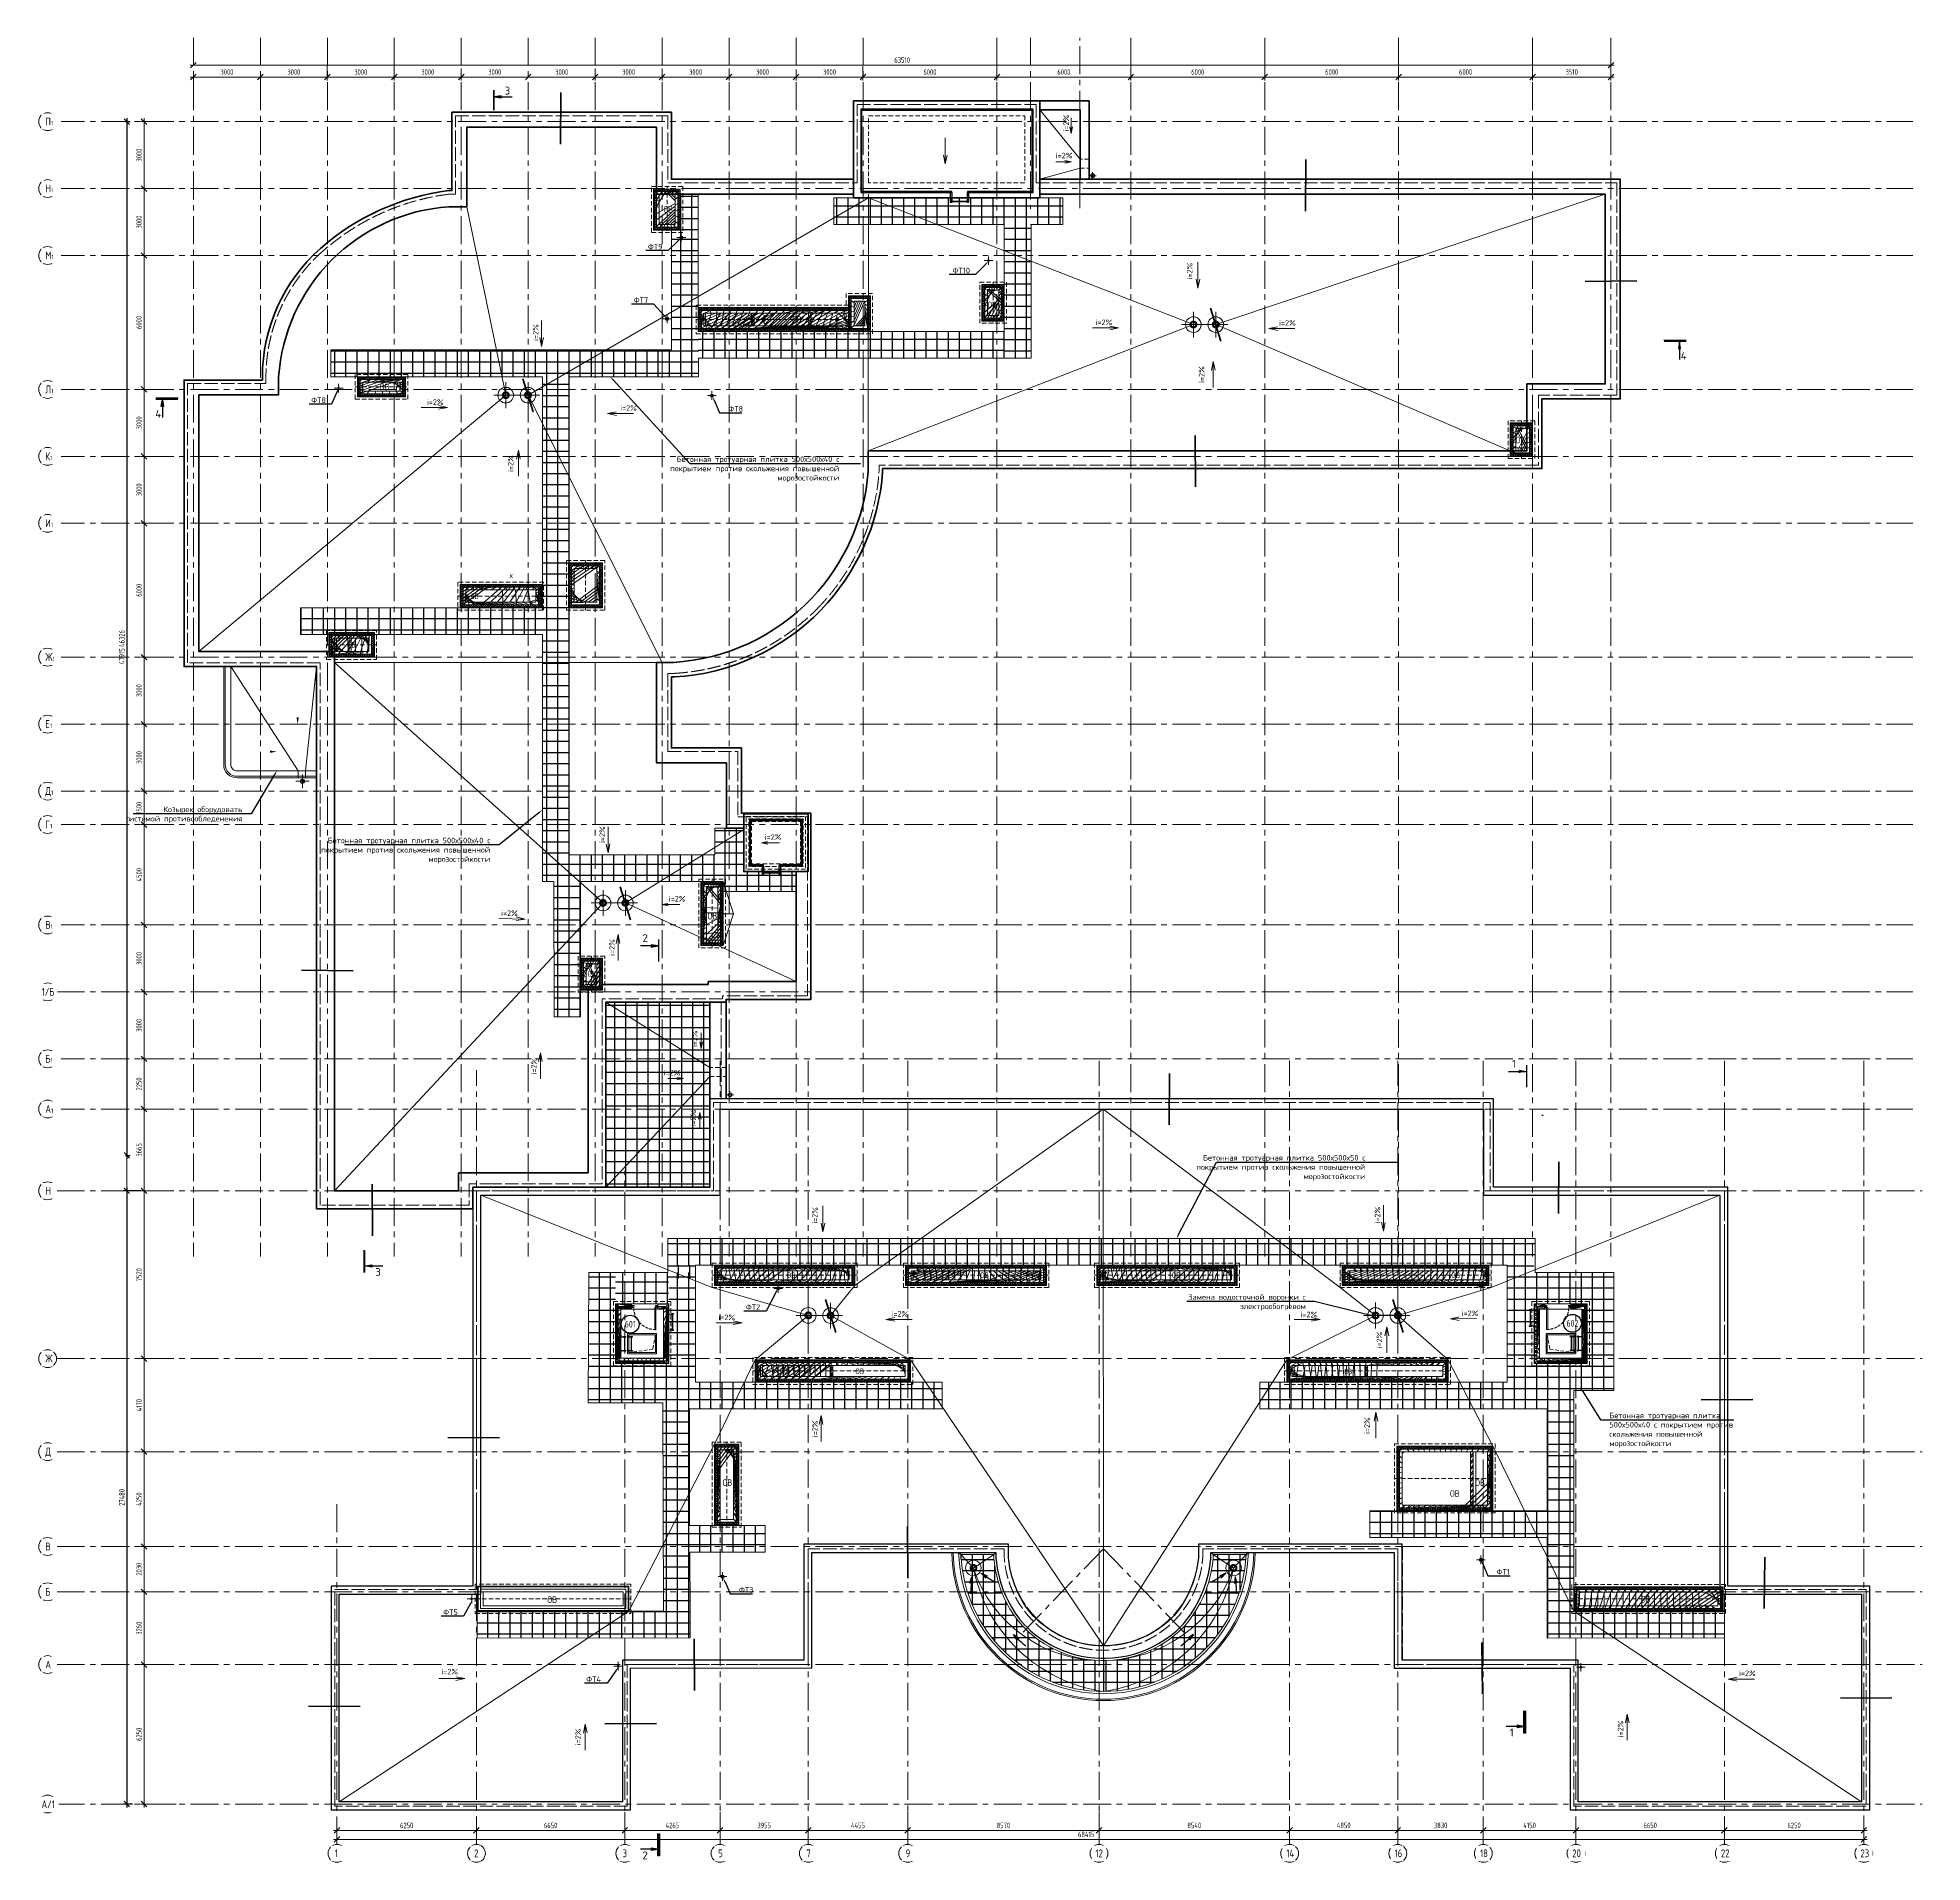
# Model space of a CAD drawing. Header units: millimetres. Extents: x -8417289 to 9420486, y 0 to 166066.
# Drawn here: x 454147 to 538588, y 52594 to 134363 of the extents above; entities that cross this region are included whole.
import ezdxf
from ezdxf import colors
from ezdxf.entities.mleader import LeaderData, LeaderLine
from ezdxf.enums import TextEntityAlignment as Align
from ezdxf.math import Vec2, Vec3

# ---------------------------------------------------------------- set-up
doc = ezdxf.new("R2010")
doc.units = ezdxf.units.MM
doc.header["$MEASUREMENT"] = 0
doc.header["$PDMODE"] = 3
doc.header["$PDSIZE"] = -4
for name, pattern in [('ACAD_ISO02W100', [15, 12, -3]), ('CENTER', [2, 1.25, -0.25, 0.25, -0.25]), ('DASHED', [19.049999999999997, 12.7, -6.35]), ('HIDDEN', [6, 4, -2]), ('HIDDEN2', [4.762499999999999, 3.175, -1.5875]), ('ГОСТ 2.303 4', [7, 5, -2, 0])]:
    doc.linetypes.add(name, pattern=pattern)
doc.layers.get('0').update_dxf_attribs({"color": 250, "lineweight": 9})
doc.layers.get('Defpoints').update_dxf_attribs({"color": 6})
for name, color, linetype, lineweight in [('!!!_АР_отделка', 92, 'Continuous', 13), ('!!!_АР_перегородки блоки', 7, 'Continuous', 5), ('18_АР_Водостоки', 7, 'Continuous', 18), ('_ВК-К1', 14, 'Continuous', 40), ('АР_Двери', 175, 'Continuous', 18), ('АР_Двери фасада', 1, 'Continuous', 15), ('АР_Лестницы ограждение', 94, 'Continuous', 25), ('АР_Маркер экспликации', 239, 'Continuous', 13), ('АР_Навесной фасад', 147, 'Continuous', 5), ('АР_Номер помещения', 1, 'Continuous', 25), ('АР_Оси', 195, 'Continuous', 9), ('АР_Оси размеры', 164, 'Continuous', 9), ('АР_Размеры', 175, 'Continuous', 9), ('АР_Разрезы', 175, 'Continuous', 9), ('АР_стены', 250, 'Continuous', 30), ('АР_тонкая линия', 250, 'Continuous', 0), ('Марки спринклеров', 7, 'Continuous', 20), ('ОБОРУДОВАНИЕ', 253, 'Continuous', 5), ('перекр 0.3', 181, 'Continuous', 30), ('Подвал', 250, 'Continuous', 30), ('пунктир', 251, 'Continuous', 13), ('РАЗМЕРЫ ВНУТРЕННИЕ', 137, 'Continuous', 5), ('Специальное оборудование', 7, 'Continuous', 9)]:
    doc.layers.add(name, color=color, linetype=linetype, lineweight=lineweight)
for name, color, linetype in [('АР_Кровля дорожки', 245, 'Continuous'), ('АР_Отверстия', 251, 'Continuous'), ('Козырек', 7, 'Continuous'), ('П_Текст', 7, 'Continuous'), ('Тонкая', 7, 'Continuous')]:
    doc.layers.add(name, color=color, linetype=linetype)
doc.styles.add('GOST Common_1', font='GOST_Common.ttf', dxfattribs={"width": 0.9, "height": 199.9999999999999})
doc.styles.add('ICOCPEUR', font='isocpeur.TTF')
doc.styles.add('ISOCPEUR', font='isocpeur.TTF')
doc.styles.add('ISOCPEUR_2', font='isocpeur.TTF', dxfattribs={"width": 0.9, "height": 300})
doc.styles.add('METRO-STYLE', font='isocpeur.TTF', dxfattribs={"width": 0.9, "oblique": 15})
doc.styles.get("Standard").update_dxf_attribs({"font": 'isocpeur.TTF'})
doc.styles.add('ГОСТ 2.304', font='isocpeur.TTF', dxfattribs={"width": 0.7})
doc.dimstyles.new('СПДС', dxfattribs={"dimscale": 100, "dimtxt": 2.5, "dimasz": 2.5, "dimexe": 1.5, "dimexo": 0, "dimgap": 1, "dimtad": 1, "dimdec": 0, "dimrnd": 1, "dimtxsty": 'ГОСТ 2.304', "dimblk": 'OBLIQUE', "dimcen": 2.5, "dimdle": 1.5, "dimadec": 0, "dimazin": 2, "dimtfac": 0.75, "dimtdec": 0, "dimtmove": 1, "dimatfit": 3, "dimfxl": 1, "dimtolj": 1, "dimarcsym": 1})
pattern_1 = [(90, (948453.3310194528, 142332.1885270583), (-500.0000000000001, 0), []), (180, (948453.3310194528, 142332.1885270583), (-2.842170943040401e-14, -500), [])]
pattern_2 = [(225, (8363523905.256262, 936197743.4814855), (132.5825214724777, -132.5825214724777), []), (225, (8363523816.867914, 936197743.4814855), (132.5825214724777, -132.5825214724777), [])]
pattern_3 = [(225, (8363523905.256262, 936198253.6116626), (132.5825214724777, -132.5825214724777), []), (225, (8363523816.867914, 936198253.6116626), (132.5825214724777, -132.5825214724777), [])]
pattern_4 = [(225, (8363523905.256262, 936197743.4814855), (53.03300858899106, -53.03300858899107), []), (315, (8363523905.256262, 936197743.4814855), (53.03300858899107, 53.03300858899105), [])]
pattern_5 = [(225, (8363523905.256262, 936198253.6116626), (53.03300858899106, -53.03300858899107), []), (315, (8363523905.256262, 936198253.6116626), (53.03300858899107, 53.03300858899105), [])]
pattern_6 = [(225, (8363906268.377442, 936273504.2038184), (132.5825214724777, -132.5825214724777), []), (225, (8363906179.989095, 936273504.2038184), (132.5825214724777, -132.5825214724777), [])]
pattern_7 = [(225, (8363906268.377442, 936274014.2038184), (132.5825214724777, -132.5825214724777), []), (225, (8363906179.989095, 936274014.2038184), (132.5825214724777, -132.5825214724777), [])]
pattern_8 = [(225, (8363906268.377442, 936273504.2038184), (53.03300858899106, -53.03300858899107), []), (315, (8363906268.377442, 936273504.2038184), (53.03300858899107, 53.03300858899105), [])]
pattern_9 = [(90, (808814.1900233981, 142332.1885270583), (-500.0000000000001, 0), []), (180, (808814.1900233981, 142332.1885270583), (-2.842170943040401e-14, -500), [])]

# ---------------------------------------------------------------- blocks, each defined once
blk = doc.blocks.new('_Oblique')
at = {"color": 0, "linetype": 'ByBlock', "lineweight": -2}
blk.add_line((-0.5, -0.5), (0.5, 0.5), dxfattribs=at)
blk = doc.blocks.new('*D703')
at = {"layer": 'Defpoints', "color": 0, "lineweight": 30, "ltscale": 100, "transparency": 16777216}
for p in [(458085.1381906399, 130600.6824583526), (458085.1381906399, 84275.11899308822), (458140.9482797877, 84275.11899308822)]:
    blk.add_point(p, dxfattribs=at)
at = {"layer": 'АР_Оси размеры', "color": 0, "lineweight": -2, "ltscale": 100, "transparency": 16777216}
for p, q in [((458085.1381906399, 130600.6824583526), (458290.9482797877, 130600.6824583526)), ((458140.9482797877, 130750.6824583526), (458140.9482797877, 84125.11899308822)), ((458085.1381906399, 84275.11899308822), (458290.9482797877, 84275.11899308822))]:
    blk.add_line(p, q, dxfattribs=at)
at = {"layer": 'АР_Оси размеры', "color": 0, "lineweight": -2, "ltscale": 100, "transparency": 16777216, "xscale": 250, "yscale": 250, "zscale": 250}
for p, rotation in [((458140.9482797877, 130600.6824583526), 90), ((458140.9482797877, 84275.11899308822), 270)]:
    blk.add_blockref('_Oblique', p, dxfattribs=dict(at, rotation=rotation))
at = {"layer": 'АР_Оси размеры', "color": 0, "ltscale": 100, "transparency": 16777216, "insert": (457915.9482797876, 107437.9007257202), "char_height": 250, "attachment_point": 5, "rotation": 90, "style": 'ГОСТ 2.304'}
blk.add_mtext('\\A1;46326', dxfattribs=at)
blk = doc.blocks.new('*D350')
at = {"layer": 'Defpoints', "color": 0, "lineweight": 30, "ltscale": 100, "transparency": 16777216}
for p in [(-2087.683223602598, -71210.10154738443), (-1189.023469566135, -71210.10154738443), (-653.9687791530744, -77460.10154738443)]:
    blk.add_point(p, dxfattribs=at)
at = {"layer": 'АР_Оси размеры', "color": 0, "lineweight": -2, "ltscale": 100, "transparency": 16777216}
for p, q in [((-1189.023469566135, -71210.10154738443), (-2237.683223602598, -71210.10154738443)), ((-2087.683223602597, -77610.10154738443), (-2087.683223602598, -71060.10154738443)), ((-653.9687791530744, -77460.10154738443), (-2237.683223602597, -77460.10154738443))]:
    blk.add_line(p, q, dxfattribs=at)
at = {"layer": 'АР_Оси размеры', "color": 0, "lineweight": -2, "ltscale": 100, "transparency": 16777216, "xscale": 250, "yscale": 250, "zscale": 250}
for p, rotation in [((-2087.683223602598, -71210.10154738443), 90), ((-2087.683223602597, -77460.10154738443), 270)]:
    blk.add_blockref('_Oblique', p, dxfattribs=dict(at, rotation=rotation))
at = {"layer": 'АР_Оси размеры', "color": 0, "ltscale": 100, "transparency": 16777216, "insert": (-2312.683223602618, -74335.10154738442), "char_height": 250, "attachment_point": 5, "rotation": 90, "style": 'ГОСТ 2.304'}
blk.add_mtext('\\A1;6250', dxfattribs=at)
blk = doc.blocks.new('*D351')
at = {"layer": 'Defpoints', "color": 0, "lineweight": 30, "ltscale": 100, "transparency": 16777216}
for p in [(-2087.683223602133, -67950.10154738443), (-1266.265876875842, -67950.10154738443), (-1189.023469566135, -71210.10154738443)]:
    blk.add_point(p, dxfattribs=at)
at = {"layer": 'АР_Оси размеры', "color": 0, "lineweight": -2, "ltscale": 100, "transparency": 16777216}
for p, q in [((-1266.265876875842, -67950.10154738443), (-2237.683223602133, -67950.10154738443)), ((-2087.683223602132, -71360.10154738443), (-2087.683223602133, -67800.10154738443)), ((-1189.023469566135, -71210.10154738443), (-2237.683223602132, -71210.10154738443))]:
    blk.add_line(p, q, dxfattribs=at)
at = {"layer": 'АР_Оси размеры', "color": 0, "lineweight": -2, "ltscale": 100, "transparency": 16777216, "xscale": 250, "yscale": 250, "zscale": 250}
for p, rotation in [((-2087.683223602133, -67950.10154738443), 90), ((-2087.683223602132, -71210.10154738443), 270)]:
    blk.add_blockref('_Oblique', p, dxfattribs=dict(at, rotation=rotation))
at = {"layer": 'АР_Оси размеры', "color": 0, "ltscale": 100, "transparency": 16777216, "insert": (-2312.683223602151, -69580.10154738442), "char_height": 250, "attachment_point": 5, "rotation": 90, "style": 'ГОСТ 2.304'}
blk.add_mtext('\\A1;3260', dxfattribs=at)
blk = doc.blocks.new('*D352')
at = {"layer": 'Defpoints', "color": 0, "lineweight": 30, "ltscale": 100, "transparency": 16777216}
for p in [(-2087.683223601667, -65920.10154738443), (-1339.818101043581, -65920.10154738443), (-1266.265876875842, -67950.10154738443)]:
    blk.add_point(p, dxfattribs=at)
at = {"layer": 'АР_Оси размеры', "color": 0, "lineweight": -2, "ltscale": 100, "transparency": 16777216}
for p, q in [((-2087.683223601667, -68100.10154738443), (-2087.683223601667, -65770.10154738443)), ((-1339.818101043581, -65920.10154738443), (-2237.683223601667, -65920.10154738443)), ((-1266.265876875842, -67950.10154738443), (-2237.683223601667, -67950.10154738443))]:
    blk.add_line(p, q, dxfattribs=at)
at = {"layer": 'АР_Оси размеры', "color": 0, "lineweight": -2, "ltscale": 100, "transparency": 16777216, "xscale": 250, "yscale": 250, "zscale": 250}
for p, rotation in [((-2087.683223601667, -65920.10154738443), 90), ((-2087.683223601667, -67950.10154738443), 270)]:
    blk.add_blockref('_Oblique', p, dxfattribs=dict(at, rotation=rotation))
at = {"layer": 'АР_Оси размеры', "color": 0, "ltscale": 100, "transparency": 16777216, "insert": (-2312.683223601685, -66935.10154738442), "char_height": 250, "attachment_point": 5, "rotation": 90, "style": 'ГОСТ 2.304'}
blk.add_mtext('\\A1;2030', dxfattribs=at)
blk = doc.blocks.new('*D353')
at = {"layer": 'Defpoints', "color": 0, "lineweight": 30, "ltscale": 100, "transparency": 16777216}
for p in [(-2087.683223601201, -61670.10154738443), (-1737.848051448121, -61670.10154738443), (-1339.818101043581, -65920.10154738443)]:
    blk.add_point(p, dxfattribs=at)
at = {"layer": 'АР_Оси размеры', "color": 0, "lineweight": -2, "ltscale": 100, "transparency": 16777216}
for p, q in [((-2087.683223601201, -66070.10154738443), (-2087.683223601201, -61520.10154738443)), ((-1737.848051448121, -61670.10154738443), (-2237.683223601201, -61670.10154738443)), ((-1339.818101043581, -65920.10154738443), (-2237.683223601201, -65920.10154738443))]:
    blk.add_line(p, q, dxfattribs=at)
at = {"layer": 'АР_Оси размеры', "color": 0, "lineweight": -2, "ltscale": 100, "transparency": 16777216, "xscale": 250, "yscale": 250, "zscale": 250}
for p, rotation in [((-2087.683223601201, -61670.10154738443), 90), ((-2087.683223601201, -65920.10154738443), 270)]:
    blk.add_blockref('_Oblique', p, dxfattribs=dict(at, rotation=rotation))
at = {"layer": 'АР_Оси размеры', "color": 0, "ltscale": 100, "transparency": 16777216, "insert": (-2312.683223601219, -63795.10154738442), "char_height": 250, "attachment_point": 5, "rotation": 90, "style": 'ГОСТ 2.304'}
blk.add_mtext('\\A1;4250', dxfattribs=at)
blk = doc.blocks.new('*D303')
at = {"layer": 'Defpoints', "color": 0, "lineweight": 30, "ltscale": 100, "transparency": 16777216}
for p in [(-2087.683223600736, -57500.10154738443), (-1269.85976284626, -57500.10154738443), (-1737.848051448121, -61670.10154738443)]:
    blk.add_point(p, dxfattribs=at)
at = {"layer": 'АР_Оси размеры', "color": 0, "lineweight": -2, "ltscale": 100, "transparency": 16777216}
for p, q in [((-2087.683223600735, -61820.10154738443), (-2087.683223600736, -57350.10154738443)), ((-1269.85976284626, -57500.10154738443), (-2237.683223600736, -57500.10154738443)), ((-1737.848051448121, -61670.10154738443), (-2237.683223600735, -61670.10154738443))]:
    blk.add_line(p, q, dxfattribs=at)
at = {"layer": 'АР_Оси размеры', "color": 0, "lineweight": -2, "ltscale": 100, "transparency": 16777216, "xscale": 250, "yscale": 250, "zscale": 250}
for p, rotation in [((-2087.683223600736, -57500.10154738443), 90), ((-2087.683223600735, -61670.10154738443), 270)]:
    blk.add_blockref('_Oblique', p, dxfattribs=dict(at, rotation=rotation))
at = {"layer": 'АР_Оси размеры', "color": 0, "ltscale": 100, "transparency": 16777216, "insert": (-2312.683223600752, -59585.10154738442), "char_height": 250, "attachment_point": 5, "rotation": 90, "style": 'ГОСТ 2.304'}
blk.add_mtext('\\A1;4170', dxfattribs=at)
blk = doc.blocks.new('*D304')
at = {"layer": 'Defpoints', "color": 0, "lineweight": 30, "ltscale": 100, "transparency": 16777216}
for p in [(-2087.68322360027, -49980.10154738443), (-1208.960777795641, -49980.10154738443), (-1269.85976284626, -57500.10154738443)]:
    blk.add_point(p, dxfattribs=at)
at = {"layer": 'АР_Оси размеры', "color": 0, "lineweight": -2, "ltscale": 100, "transparency": 16777216}
for p, q in [((-1208.960777795641, -49980.10154738443), (-2237.68322360027, -49980.10154738443)), ((-2087.683223600268, -57650.10154738443), (-2087.68322360027, -49830.10154738443)), ((-1269.85976284626, -57500.10154738443), (-2237.683223600268, -57500.10154738443))]:
    blk.add_line(p, q, dxfattribs=at)
at = {"layer": 'АР_Оси размеры', "color": 0, "lineweight": -2, "ltscale": 100, "transparency": 16777216, "xscale": 250, "yscale": 250, "zscale": 250}
for p, rotation in [((-2087.68322360027, -49980.10154738443), 90), ((-2087.683223600268, -57500.10154738443), 270)]:
    blk.add_blockref('_Oblique', p, dxfattribs=dict(at, rotation=rotation))
at = {"layer": 'АР_Оси размеры', "color": 0, "ltscale": 100, "transparency": 16777216, "insert": (-2312.683223600284, -53740.10154738442), "char_height": 250, "attachment_point": 5, "rotation": 90, "style": 'ГОСТ 2.304'}
blk.add_mtext('\\A1;7520', dxfattribs=at)
blk = doc.blocks.new('*D305')
at = {"layer": 'Defpoints', "color": 0, "lineweight": 30, "ltscale": 100, "transparency": 16777216}
for p in [(-2087.683223599804, -46315.10154738442), (-1438.822291248246, -46315.10154738442), (-1208.960777795641, -49980.10154738443)]:
    blk.add_point(p, dxfattribs=at)
at = {"layer": 'АР_Оси размеры', "color": 0, "lineweight": -2, "ltscale": 100, "transparency": 16777216}
for p, q in [((-1438.822291248246, -46315.10154738442), (-2237.683223599804, -46315.10154738442)), ((-2087.683223599804, -50130.10154738443), (-2087.683223599804, -46165.10154738442)), ((-1208.960777795641, -49980.10154738443), (-2237.683223599804, -49980.10154738443))]:
    blk.add_line(p, q, dxfattribs=at)
at = {"layer": 'АР_Оси размеры', "color": 0, "lineweight": -2, "ltscale": 100, "transparency": 16777216, "xscale": 250, "yscale": 250, "zscale": 250}
for p, rotation in [((-2087.683223599804, -46315.10154738442), 90), ((-2087.683223599804, -49980.10154738443), 270)]:
    blk.add_blockref('_Oblique', p, dxfattribs=dict(at, rotation=rotation))
at = {"layer": 'АР_Оси размеры', "color": 0, "ltscale": 100, "transparency": 16777216, "insert": (-2312.683223599817, -48147.60154738442), "char_height": 250, "attachment_point": 5, "rotation": 90, "style": 'ГОСТ 2.304'}
blk.add_mtext('\\A1;3665', dxfattribs=at)
blk = doc.blocks.new('*D306')
at = {"layer": 'Defpoints', "color": 0, "lineweight": 30, "ltscale": 100, "transparency": 16777216}
for p in [(-2087.683223599339, -44065.10154738442), (-1745.745900741663, -44065.10154738442), (-1438.822291248246, -46315.10154738442)]:
    blk.add_point(p, dxfattribs=at)
at = {"layer": 'АР_Оси размеры', "color": 0, "lineweight": -2, "ltscale": 100, "transparency": 16777216}
for p, q in [((-1745.745900741663, -44065.10154738442), (-2237.683223599339, -44065.10154738442)), ((-2087.683223599338, -46465.10154738442), (-2087.683223599339, -43915.10154738442)), ((-1438.822291248246, -46315.10154738442), (-2237.683223599338, -46315.10154738442))]:
    blk.add_line(p, q, dxfattribs=at)
at = {"layer": 'АР_Оси размеры', "color": 0, "lineweight": -2, "ltscale": 100, "transparency": 16777216, "xscale": 250, "yscale": 250, "zscale": 250}
for p, rotation in [((-2087.683223599339, -44065.10154738442), 90), ((-2087.683223599338, -46315.10154738442), 270)]:
    blk.add_blockref('_Oblique', p, dxfattribs=dict(at, rotation=rotation))
at = {"layer": 'АР_Оси размеры', "color": 0, "ltscale": 100, "transparency": 16777216, "insert": (-2312.683223599351, -45190.10154738441), "char_height": 250, "attachment_point": 5, "rotation": 90, "style": 'ГОСТ 2.304'}
blk.add_mtext('\\A1;2250', dxfattribs=at)
blk = doc.blocks.new('*D307')
at = {"layer": 'Defpoints', "color": 0, "lineweight": 30, "ltscale": 100, "transparency": 16777216}
for p in [(-2087.683223598873, -41065.10154738442), (-1745.745900741663, -41065.10154738442), (-1745.745900741663, -44065.10154738442)]:
    blk.add_point(p, dxfattribs=at)
at = {"layer": 'АР_Оси размеры', "color": 0, "lineweight": -2, "ltscale": 100, "transparency": 16777216}
for p, q in [((-1745.745900741663, -41065.10154738442), (-2237.683223598873, -41065.10154738442)), ((-2087.683223598872, -44215.10154738442), (-2087.683223598873, -40915.10154738442)), ((-1745.745900741663, -44065.10154738442), (-2237.683223598872, -44065.10154738442))]:
    blk.add_line(p, q, dxfattribs=at)
at = {"layer": 'АР_Оси размеры', "color": 0, "lineweight": -2, "ltscale": 100, "transparency": 16777216, "xscale": 250, "yscale": 250, "zscale": 250}
for p, rotation in [((-2087.683223598873, -41065.10154738442), 90), ((-2087.683223598872, -44065.10154738442), 270)]:
    blk.add_blockref('_Oblique', p, dxfattribs=dict(at, rotation=rotation))
at = {"layer": 'АР_Оси размеры', "color": 0, "ltscale": 100, "transparency": 16777216, "insert": (-2312.683223598885, -42565.10154738441), "char_height": 250, "attachment_point": 5, "rotation": 90, "style": 'ГОСТ 2.304'}
blk.add_mtext('\\A1;3000', dxfattribs=at)
blk = doc.blocks.new('*D308')
at = {"layer": 'Defpoints', "color": 0, "lineweight": 30, "ltscale": 100, "transparency": 16777216}
for p in [(-2087.683223598407, -38065.10154738442), (-1578.774193155347, -38065.10154738442), (-1745.745900741663, -41065.10154738442)]:
    blk.add_point(p, dxfattribs=at)
at = {"layer": 'АР_Оси размеры', "color": 0, "lineweight": -2, "ltscale": 100, "transparency": 16777216}
for p, q in [((-2087.683223598407, -41215.10154738442), (-2087.683223598407, -37915.10154738442)), ((-1578.774193155347, -38065.10154738442), (-2237.683223598407, -38065.10154738442)), ((-1745.745900741663, -41065.10154738442), (-2237.683223598407, -41065.10154738442))]:
    blk.add_line(p, q, dxfattribs=at)
at = {"layer": 'АР_Оси размеры', "color": 0, "lineweight": -2, "ltscale": 100, "transparency": 16777216, "xscale": 250, "yscale": 250, "zscale": 250}
for p, rotation in [((-2087.683223598407, -38065.10154738442), 90), ((-2087.683223598407, -41065.10154738442), 270)]:
    blk.add_blockref('_Oblique', p, dxfattribs=dict(at, rotation=rotation))
at = {"layer": 'АР_Оси размеры', "color": 0, "ltscale": 100, "transparency": 16777216, "insert": (-2312.683223598418, -39565.10154738441), "char_height": 250, "attachment_point": 5, "rotation": 90, "style": 'ГОСТ 2.304'}
blk.add_mtext('\\A1;3000', dxfattribs=at)
blk = doc.blocks.new('*D309')
at = {"layer": 'Defpoints', "color": 0, "lineweight": 30, "ltscale": 100, "transparency": 16777216}
for p in [(-2087.683223597942, -33565.10154738442), (-1524.708868319751, -33565.10154738442), (-1578.774193155347, -38065.10154738442)]:
    blk.add_point(p, dxfattribs=at)
at = {"layer": 'АР_Оси размеры', "color": 0, "lineweight": -2, "ltscale": 100, "transparency": 16777216}
for p, q in [((-1524.708868319751, -33565.10154738442), (-2237.683223597942, -33565.10154738442)), ((-2087.68322359794, -38215.10154738442), (-2087.683223597942, -33415.10154738442)), ((-1578.774193155347, -38065.10154738442), (-2237.68322359794, -38065.10154738442))]:
    blk.add_line(p, q, dxfattribs=at)
at = {"layer": 'АР_Оси размеры', "color": 0, "lineweight": -2, "ltscale": 100, "transparency": 16777216, "xscale": 250, "yscale": 250, "zscale": 250}
for p, rotation in [((-2087.683223597942, -33565.10154738442), 90), ((-2087.68322359794, -38065.10154738442), 270)]:
    blk.add_blockref('_Oblique', p, dxfattribs=dict(at, rotation=rotation))
at = {"layer": 'АР_Оси размеры', "color": 0, "ltscale": 100, "transparency": 16777216, "insert": (-2312.683223597951, -35815.10154738441), "char_height": 250, "attachment_point": 5, "rotation": 90, "style": 'ГОСТ 2.304'}
blk.add_mtext('\\A1;4500', dxfattribs=at)
blk = doc.blocks.new('*D310')
at = {"layer": 'Defpoints', "color": 0, "lineweight": 30, "ltscale": 100, "transparency": 16777216}
for p in [(-2087.683223597476, -32065.10154738442), (-1524.708868319868, -32065.10154738442), (-1524.708868319751, -33565.10154738442)]:
    blk.add_point(p, dxfattribs=at)
at = {"layer": 'АР_Оси размеры', "color": 0, "lineweight": -2, "ltscale": 100, "transparency": 16777216}
for p, q in [((-1524.708868319868, -32065.10154738442), (-2237.683223597476, -32065.10154738442)), ((-2087.683223597476, -33715.10154738442), (-2087.683223597476, -31915.10154738442)), ((-1524.708868319751, -33565.10154738442), (-2237.683223597476, -33565.10154738442))]:
    blk.add_line(p, q, dxfattribs=at)
at = {"layer": 'АР_Оси размеры', "color": 0, "lineweight": -2, "ltscale": 100, "transparency": 16777216, "xscale": 250, "yscale": 250, "zscale": 250}
for p, rotation in [((-2087.683223597476, -32065.10154738442), 90), ((-2087.683223597476, -33565.10154738442), 270)]:
    blk.add_blockref('_Oblique', p, dxfattribs=dict(at, rotation=rotation))
at = {"layer": 'АР_Оси размеры', "color": 0, "ltscale": 100, "transparency": 16777216, "insert": (-2312.683223597485, -32815.10154738441), "char_height": 250, "attachment_point": 5, "rotation": 90, "style": 'ГОСТ 2.304'}
blk.add_mtext('\\A1;1500', dxfattribs=at)
blk = doc.blocks.new('*D311')
at = {"layer": 'Defpoints', "color": 0, "lineweight": 30, "ltscale": 100, "transparency": 16777216}
for p in [(-2087.683223597011, -29065.10154738442), (-1664.200538023143, -29065.10154738442), (-1524.708868319868, -32065.10154738442)]:
    blk.add_point(p, dxfattribs=at)
at = {"layer": 'АР_Оси размеры', "color": 0, "lineweight": -2, "ltscale": 100, "transparency": 16777216}
for p, q in [((-1664.200538023143, -29065.10154738442), (-2237.683223597011, -29065.10154738442)), ((-2087.68322359701, -32215.10154738442), (-2087.683223597011, -28915.10154738442)), ((-1524.708868319868, -32065.10154738442), (-2237.68322359701, -32065.10154738442))]:
    blk.add_line(p, q, dxfattribs=at)
at = {"layer": 'АР_Оси размеры', "color": 0, "lineweight": -2, "ltscale": 100, "transparency": 16777216, "xscale": 250, "yscale": 250, "zscale": 250}
for p, rotation in [((-2087.683223597011, -29065.10154738442), 90), ((-2087.68322359701, -32065.10154738442), 270)]:
    blk.add_blockref('_Oblique', p, dxfattribs=dict(at, rotation=rotation))
at = {"layer": 'АР_Оси размеры', "color": 0, "ltscale": 100, "transparency": 16777216, "insert": (-2312.683223597018, -30565.10154738441), "char_height": 250, "attachment_point": 5, "rotation": 90, "style": 'ГОСТ 2.304'}
blk.add_mtext('\\A1;3000', dxfattribs=at)
blk = doc.blocks.new('*D312')
at = {"layer": 'Defpoints', "color": 0, "lineweight": 30, "ltscale": 100, "transparency": 16777216}
for p in [(-2087.683223595963, -26065.10154738442), (-1664.200538023027, -26065.10154738442), (-1524.708868319751, -29065.10154738442)]:
    blk.add_point(p, dxfattribs=at)
at = {"layer": 'АР_Оси размеры', "color": 0, "lineweight": -2, "ltscale": 100, "transparency": 16777216}
for p, q in [((-1664.200538023027, -26065.10154738442), (-2237.683223595963, -26065.10154738442)), ((-2087.683223595962, -29215.10154738442), (-2087.683223595963, -25915.10154738442)), ((-1524.708868319751, -29065.10154738442), (-2237.683223595962, -29065.10154738442))]:
    blk.add_line(p, q, dxfattribs=at)
at = {"layer": 'АР_Оси размеры', "color": 0, "lineweight": -2, "ltscale": 100, "transparency": 16777216, "xscale": 250, "yscale": 250, "zscale": 250}
for p, rotation in [((-2087.683223595963, -26065.10154738442), 90), ((-2087.683223595962, -29065.10154738442), 270)]:
    blk.add_blockref('_Oblique', p, dxfattribs=dict(at, rotation=rotation))
at = {"layer": 'АР_Оси размеры', "color": 0, "ltscale": 100, "transparency": 16777216, "insert": (-2312.68322359597, -27565.10154738441), "char_height": 250, "attachment_point": 5, "rotation": 90, "style": 'ГОСТ 2.304'}
blk.add_mtext('\\A1;3000', dxfattribs=at)
blk = doc.blocks.new('*D313')
at = {"layer": 'Defpoints', "color": 0, "lineweight": 30, "ltscale": 100, "transparency": 16777216}
for p in [(-2087.683223595497, -20065.10154738441), (-1433.41072048503, -20065.10154738441), (-1664.200538023027, -26065.10154738442)]:
    blk.add_point(p, dxfattribs=at)
at = {"layer": 'АР_Оси размеры', "color": 0, "lineweight": -2, "ltscale": 100, "transparency": 16777216}
for p, q in [((-1433.41072048503, -20065.10154738441), (-2237.683223595497, -20065.10154738441)), ((-2087.683223595496, -26215.10154738442), (-2087.683223595497, -19915.10154738441)), ((-1664.200538023027, -26065.10154738442), (-2237.683223595496, -26065.10154738442))]:
    blk.add_line(p, q, dxfattribs=at)
at = {"layer": 'АР_Оси размеры', "color": 0, "lineweight": -2, "ltscale": 100, "transparency": 16777216, "xscale": 250, "yscale": 250, "zscale": 250}
for p, rotation in [((-2087.683223595497, -20065.10154738441), 90), ((-2087.683223595496, -26065.10154738442), 270)]:
    blk.add_blockref('_Oblique', p, dxfattribs=dict(at, rotation=rotation))
at = {"layer": 'АР_Оси размеры', "color": 0, "ltscale": 100, "transparency": 16777216, "insert": (-2312.683223595503, -23065.10154738441), "char_height": 250, "attachment_point": 5, "rotation": 90, "style": 'ГОСТ 2.304'}
blk.add_mtext('\\A1;6000', dxfattribs=at)
blk = doc.blocks.new('*D314')
at = {"layer": 'Defpoints', "color": 0, "lineweight": 30, "ltscale": 100, "transparency": 16777216}
for p in [(-2087.683223595031, -17065.10154738441), (-1576.414287580877, -17065.10154738441), (-1433.41072048503, -20065.10154738441)]:
    blk.add_point(p, dxfattribs=at)
at = {"layer": 'АР_Оси размеры', "color": 0, "lineweight": -2, "ltscale": 100, "transparency": 16777216}
for p, q in [((-1576.414287580877, -17065.10154738441), (-2237.683223595031, -17065.10154738441)), ((-2087.683223595031, -20215.10154738441), (-2087.683223595031, -16915.10154738441)), ((-1433.41072048503, -20065.10154738441), (-2237.683223595031, -20065.10154738441))]:
    blk.add_line(p, q, dxfattribs=at)
at = {"layer": 'АР_Оси размеры', "color": 0, "lineweight": -2, "ltscale": 100, "transparency": 16777216, "xscale": 250, "yscale": 250, "zscale": 250}
for p, rotation in [((-2087.683223595031, -17065.10154738441), 90), ((-2087.683223595031, -20065.10154738441), 270)]:
    blk.add_blockref('_Oblique', p, dxfattribs=dict(at, rotation=rotation))
at = {"layer": 'АР_Оси размеры', "color": 0, "ltscale": 100, "transparency": 16777216, "insert": (-2312.683223595036, -18565.10154738441), "char_height": 250, "attachment_point": 5, "rotation": 90, "style": 'ГОСТ 2.304'}
blk.add_mtext('\\A1;3000', dxfattribs=at)
blk = doc.blocks.new('*D315')
at = {"layer": 'Defpoints', "color": 0, "lineweight": 30, "ltscale": 100, "transparency": 16777216}
for p in [(-2087.6832235941, -14065.10154738441), (-1576.414287580877, -14065.10154738441), (-1433.41072048503, -17065.10154738441)]:
    blk.add_point(p, dxfattribs=at)
at = {"layer": 'АР_Оси размеры', "color": 0, "lineweight": -2, "ltscale": 100, "transparency": 16777216}
for p, q in [((-1576.414287580877, -14065.10154738441), (-2237.6832235941, -14065.10154738441)), ((-2087.6832235941, -17215.10154738441), (-2087.6832235941, -13915.10154738441)), ((-1433.41072048503, -17065.10154738441), (-2237.6832235941, -17065.10154738441))]:
    blk.add_line(p, q, dxfattribs=at)
at = {"layer": 'АР_Оси размеры', "color": 0, "lineweight": -2, "ltscale": 100, "transparency": 16777216, "xscale": 250, "yscale": 250, "zscale": 250}
for p, rotation in [((-2087.6832235941, -14065.10154738441), 90), ((-2087.6832235941, -17065.10154738441), 270)]:
    blk.add_blockref('_Oblique', p, dxfattribs=dict(at, rotation=rotation))
at = {"layer": 'АР_Оси размеры', "color": 0, "ltscale": 100, "transparency": 16777216, "insert": (-2312.683223594104, -15565.10154738441), "char_height": 250, "attachment_point": 5, "rotation": 90, "style": 'ГОСТ 2.304'}
blk.add_mtext('\\A1;3000', dxfattribs=at)
blk = doc.blocks.new('*D316')
at = {"layer": 'Defpoints', "color": 0, "lineweight": 30, "ltscale": 100, "transparency": 16777216}
for p in [(-2087.683223593634, -8065.101547384406), (-1428.24353387463, -8065.101547384405), (-1576.414287580877, -14065.10154738441)]:
    blk.add_point(p, dxfattribs=at)
at = {"layer": 'АР_Оси размеры', "color": 0, "lineweight": -2, "ltscale": 100, "transparency": 16777216}
for p, q in [((-1428.24353387463, -8065.101547384405), (-2237.683223593634, -8065.101547384406)), ((-2087.683223593633, -14215.10154738441), (-2087.683223593634, -7915.101547384406)), ((-1576.414287580877, -14065.10154738441), (-2237.683223593633, -14065.10154738441))]:
    blk.add_line(p, q, dxfattribs=at)
at = {"layer": 'АР_Оси размеры', "color": 0, "lineweight": -2, "ltscale": 100, "transparency": 16777216, "xscale": 250, "yscale": 250, "zscale": 250}
for p, rotation in [((-2087.683223593634, -8065.101547384406), 90), ((-2087.683223593633, -14065.10154738441), 270)]:
    blk.add_blockref('_Oblique', p, dxfattribs=dict(at, rotation=rotation))
at = {"layer": 'АР_Оси размеры', "color": 0, "ltscale": 100, "transparency": 16777216, "insert": (-2312.683223593636, -11065.10154738441), "char_height": 250, "attachment_point": 5, "rotation": 90, "style": 'ГОСТ 2.304'}
blk.add_mtext('\\A1;6000', dxfattribs=at)
blk = doc.blocks.new('*D317')
at = {"layer": 'Defpoints', "color": 0, "lineweight": 30, "ltscale": 100, "transparency": 16777216}
for p in [(-2087.6832235941, -5065.101547384405), (-1576.414287580877, -5065.101547384404), (-1433.41072048503, -8065.101547384405)]:
    blk.add_point(p, dxfattribs=at)
at = {"layer": 'АР_Оси размеры', "color": 0, "lineweight": -2, "ltscale": 100, "transparency": 16777216}
for p, q in [((-1576.414287580877, -5065.101547384404), (-2237.6832235941, -5065.101547384405)), ((-2087.683223594099, -8215.101547384405), (-2087.6832235941, -4915.101547384405)), ((-1433.41072048503, -8065.101547384405), (-2237.683223594099, -8065.101547384406))]:
    blk.add_line(p, q, dxfattribs=at)
at = {"layer": 'АР_Оси размеры', "color": 0, "lineweight": -2, "ltscale": 100, "transparency": 16777216, "xscale": 250, "yscale": 250, "zscale": 250}
for p, rotation in [((-2087.6832235941, -5065.101547384405), 90), ((-2087.683223594099, -8065.101547384406), 270)]:
    blk.add_blockref('_Oblique', p, dxfattribs=dict(at, rotation=rotation))
at = {"layer": 'АР_Оси размеры', "color": 0, "ltscale": 100, "transparency": 16777216, "insert": (-2312.683223594101, -6565.101547384404), "char_height": 250, "attachment_point": 5, "rotation": 90, "style": 'ГОСТ 2.304'}
blk.add_mtext('\\A1;3000', dxfattribs=at)
blk = doc.blocks.new('*D318')
at = {"layer": 'Defpoints', "color": 0, "lineweight": 30, "ltscale": 100, "transparency": 16777216}
for p in [(-2087.683223593169, -2065.101547384403), (-1576.414287580877, -2065.101547384403), (-1433.41072048503, -5065.101547384404)]:
    blk.add_point(p, dxfattribs=at)
at = {"layer": 'АР_Оси размеры', "color": 0, "lineweight": -2, "ltscale": 100, "transparency": 16777216}
for p, q in [((-1576.414287580877, -2065.101547384403), (-2237.683223593169, -2065.101547384403)), ((-2087.683223593168, -5215.101547384405), (-2087.683223593169, -1915.101547384403)), ((-1433.41072048503, -5065.101547384404), (-2237.683223593168, -5065.101547384405))]:
    blk.add_line(p, q, dxfattribs=at)
at = {"layer": 'АР_Оси размеры', "color": 0, "lineweight": -2, "ltscale": 100, "transparency": 16777216, "xscale": 250, "yscale": 250, "zscale": 250}
for p, rotation in [((-2087.683223593169, -2065.101547384403), 90), ((-2087.683223593168, -5065.101547384405), 270)]:
    blk.add_blockref('_Oblique', p, dxfattribs=dict(at, rotation=rotation))
at = {"layer": 'АР_Оси размеры', "color": 0, "ltscale": 100, "transparency": 16777216, "insert": (-2312.683223593169, -3565.101547384402), "char_height": 250, "attachment_point": 5, "rotation": 90, "style": 'ГОСТ 2.304'}
blk.add_mtext('\\A1;3000', dxfattribs=at)
blk = doc.blocks.new('*D319')
at = {"layer": 'Defpoints', "color": 0, "lineweight": 30, "ltscale": 100, "transparency": 16777216}
for p in [(-2914.055740833982, -2065.101547384403), (-2914.055740833982, -49980.10154738443), (-2858.245651687266, -49980.10154738443)]:
    blk.add_point(p, dxfattribs=at)
at = {"layer": 'АР_Оси размеры', "color": 0, "lineweight": -2, "ltscale": 100, "transparency": 16777216}
for p, q in [((-2914.055740833982, -2065.101547384403), (-2708.245651687277, -2065.101547384403)), ((-2858.245651687277, -1915.101547384403), (-2858.245651687266, -50130.10154738443)), ((-2914.055740833982, -49980.10154738443), (-2708.245651687266, -49980.10154738443))]:
    blk.add_line(p, q, dxfattribs=at)
at = {"layer": 'АР_Оси размеры', "color": 0, "lineweight": -2, "ltscale": 100, "transparency": 16777216, "xscale": 250, "yscale": 250, "zscale": 250}
for p, rotation in [((-2858.245651687277, -2065.101547384403), 90), ((-2858.245651687266, -49980.10154738443), 270)]:
    blk.add_blockref('_Oblique', p, dxfattribs=dict(at, rotation=rotation))
at = {"layer": 'АР_Оси размеры', "color": 0, "ltscale": 100, "transparency": 16777216, "insert": (-3083.245651687278, -26022.60154738441), "char_height": 250, "attachment_point": 5, "rotation": 90, "style": 'ГОСТ 2.304'}
blk.add_mtext('\\A1;47915', dxfattribs=at)
blk = doc.blocks.new('*D320')
at = {"layer": 'Defpoints', "color": 0, "lineweight": 30, "ltscale": 100, "transparency": 16777216}
for p in [(6555.061607971438, -78232.27834201575), (12805.06160797144, -78232.27834201575), (12805.06160797144, -78642.22368770157)]:
    blk.add_point(p, dxfattribs=at)
at = {"layer": 'АР_Оси размеры', "color": 0, "lineweight": -2, "ltscale": 100, "transparency": 16777216}
for p, q in [((6555.061607971438, -78232.27834201575), (6555.061607971438, -78792.22368770157)), ((12805.06160797144, -78232.27834201575), (12805.06160797144, -78792.22368770157)), ((6405.061607971438, -78642.22368770157), (12955.06160797144, -78642.22368770157))]:
    blk.add_line(p, q, dxfattribs=at)
at = {"layer": 'АР_Оси размеры', "color": 0, "lineweight": -2, "ltscale": 100, "transparency": 16777216, "xscale": 250, "yscale": 250, "zscale": 250, "rotation": 180}
blk.add_blockref('_Oblique', (6555.061607971438, -78642.22368770157), dxfattribs=at)
at = {"layer": 'АР_Оси размеры', "color": 0, "lineweight": -2, "ltscale": 100, "transparency": 16777216, "xscale": 250, "yscale": 250, "zscale": 250}
blk.add_blockref('_Oblique', (12805.06160797144, -78642.22368770157), dxfattribs=at)
at = {"layer": 'АР_Оси размеры', "color": 0, "ltscale": 100, "transparency": 16777216, "insert": (9680.061607971438, -78417.22368770157), "char_height": 250, "attachment_point": 5, "style": 'ГОСТ 2.304'}
blk.add_mtext('\\A1;6250', dxfattribs=at)
blk = doc.blocks.new('*D321')
at = {"layer": 'Defpoints', "color": 0, "lineweight": 30, "ltscale": 100, "transparency": 16777216}
for p in [(12805.06160797144, -78232.27834201575), (19455.06160797144, -77818.44136931532), (19455.06160797144, -78642.22368770157)]:
    blk.add_point(p, dxfattribs=at)
at = {"layer": 'АР_Оси размеры', "color": 0, "lineweight": -2, "ltscale": 100, "transparency": 16777216}
for p, q in [((12805.06160797144, -78232.27834201575), (12805.06160797144, -78792.22368770157)), ((19455.06160797144, -77818.44136931532), (19455.06160797144, -78792.22368770157)), ((12655.06160797144, -78642.22368770157), (19605.06160797144, -78642.22368770157))]:
    blk.add_line(p, q, dxfattribs=at)
at = {"layer": 'АР_Оси размеры', "color": 0, "lineweight": -2, "ltscale": 100, "transparency": 16777216, "xscale": 250, "yscale": 250, "zscale": 250, "rotation": 180}
blk.add_blockref('_Oblique', (12805.06160797144, -78642.22368770157), dxfattribs=at)
at = {"layer": 'АР_Оси размеры', "color": 0, "lineweight": -2, "ltscale": 100, "transparency": 16777216, "xscale": 250, "yscale": 250, "zscale": 250}
blk.add_blockref('_Oblique', (19455.06160797144, -78642.22368770157), dxfattribs=at)
at = {"layer": 'АР_Оси размеры', "color": 0, "ltscale": 100, "transparency": 16777216, "insert": (16130.06160797144, -78417.22368770157), "char_height": 250, "attachment_point": 5, "style": 'ГОСТ 2.304'}
blk.add_mtext('\\A1;6650', dxfattribs=at)
blk = doc.blocks.new('*D322')
at = {"layer": 'Defpoints', "color": 0, "lineweight": 30, "ltscale": 100, "transparency": 16777216}
for p in [(19455.06160797144, -77818.44136931532), (23720.06160797144, -77818.44136931532), (23720.06160797144, -78642.22368770157)]:
    blk.add_point(p, dxfattribs=at)
at = {"layer": 'АР_Оси размеры', "color": 0, "lineweight": -2, "ltscale": 100, "transparency": 16777216}
for p, q in [((19455.06160797144, -77818.44136931532), (19455.06160797144, -78792.22368770157)), ((23720.06160797144, -77818.44136931532), (23720.06160797144, -78792.22368770157)), ((19305.06160797144, -78642.22368770157), (23870.06160797144, -78642.22368770157))]:
    blk.add_line(p, q, dxfattribs=at)
at = {"layer": 'АР_Оси размеры', "color": 0, "lineweight": -2, "ltscale": 100, "transparency": 16777216, "xscale": 250, "yscale": 250, "zscale": 250, "rotation": 180}
blk.add_blockref('_Oblique', (19455.06160797144, -78642.22368770157), dxfattribs=at)
at = {"layer": 'АР_Оси размеры', "color": 0, "lineweight": -2, "ltscale": 100, "transparency": 16777216, "xscale": 250, "yscale": 250, "zscale": 250}
blk.add_blockref('_Oblique', (23720.06160797144, -78642.22368770157), dxfattribs=at)
at = {"layer": 'АР_Оси размеры', "color": 0, "ltscale": 100, "transparency": 16777216, "insert": (21587.56160797144, -78417.22368770157), "char_height": 250, "attachment_point": 5, "style": 'ГОСТ 2.304'}
blk.add_mtext('\\A1;4265', dxfattribs=at)
blk = doc.blocks.new('*D323')
at = {"layer": 'Defpoints', "color": 0, "lineweight": 30, "ltscale": 100, "transparency": 16777216}
for p in [(23720.06160797144, -77818.44136931532), (27675.06160797144, -78119.17904344358), (27675.06160797144, -78642.22368770157)]:
    blk.add_point(p, dxfattribs=at)
at = {"layer": 'АР_Оси размеры', "color": 0, "lineweight": -2, "ltscale": 100, "transparency": 16777216}
for p, q in [((23720.06160797144, -77818.44136931532), (23720.06160797144, -78792.22368770157)), ((27675.06160797144, -78119.17904344358), (27675.06160797144, -78792.22368770157)), ((23570.06160797144, -78642.22368770157), (27825.06160797144, -78642.22368770157))]:
    blk.add_line(p, q, dxfattribs=at)
at = {"layer": 'АР_Оси размеры', "color": 0, "lineweight": -2, "ltscale": 100, "transparency": 16777216, "xscale": 250, "yscale": 250, "zscale": 250, "rotation": 180}
blk.add_blockref('_Oblique', (23720.06160797144, -78642.22368770157), dxfattribs=at)
at = {"layer": 'АР_Оси размеры', "color": 0, "lineweight": -2, "ltscale": 100, "transparency": 16777216, "xscale": 250, "yscale": 250, "zscale": 250}
blk.add_blockref('_Oblique', (27675.06160797144, -78642.22368770157), dxfattribs=at)
at = {"layer": 'АР_Оси размеры', "color": 0, "ltscale": 100, "transparency": 16777216, "insert": (25697.56160797144, -78417.22368770157), "char_height": 250, "attachment_point": 5, "style": 'ГОСТ 2.304'}
blk.add_mtext('\\A1;3955', dxfattribs=at)
blk = doc.blocks.new('*D324')
at = {"layer": 'Defpoints', "color": 0, "lineweight": 30, "ltscale": 100, "transparency": 16777216}
for p in [(27675.06160797144, -78119.17904344358), (32130.06160797155, -77800.44555912603), (32130.06160797155, -78642.22368770157)]:
    blk.add_point(p, dxfattribs=at)
at = {"layer": 'АР_Оси размеры', "color": 0, "lineweight": -2, "ltscale": 100, "transparency": 16777216}
for p, q in [((27675.06160797144, -78119.17904344358), (27675.06160797144, -78792.22368770157)), ((32130.06160797155, -77800.44555912603), (32130.06160797155, -78792.22368770157)), ((27525.06160797144, -78642.22368770157), (32280.06160797155, -78642.22368770157))]:
    blk.add_line(p, q, dxfattribs=at)
at = {"layer": 'АР_Оси размеры', "color": 0, "lineweight": -2, "ltscale": 100, "transparency": 16777216, "xscale": 250, "yscale": 250, "zscale": 250, "rotation": 180}
blk.add_blockref('_Oblique', (27675.06160797144, -78642.22368770157), dxfattribs=at)
at = {"layer": 'АР_Оси размеры', "color": 0, "lineweight": -2, "ltscale": 100, "transparency": 16777216, "xscale": 250, "yscale": 250, "zscale": 250}
blk.add_blockref('_Oblique', (32130.06160797155, -78642.22368770157), dxfattribs=at)
at = {"layer": 'АР_Оси размеры', "color": 0, "ltscale": 100, "transparency": 16777216, "insert": (29902.5616079715, -78417.22368770157), "char_height": 250, "attachment_point": 5, "style": 'ГОСТ 2.304'}
blk.add_mtext('\\A1;4455', dxfattribs=at)
blk = doc.blocks.new('*D325')
at = {"layer": 'Defpoints', "color": 0, "lineweight": 30, "ltscale": 100, "transparency": 16777216}
for p in [(32130.06160797155, -77800.44555912603), (40700.06160797144, -77800.44555912603), (40700.06160797144, -78642.22368770157)]:
    blk.add_point(p, dxfattribs=at)
at = {"layer": 'АР_Оси размеры', "color": 0, "lineweight": -2, "ltscale": 100, "transparency": 16777216}
for p, q in [((32130.06160797155, -77800.44555912603), (32130.06160797155, -78792.22368770157)), ((40700.06160797144, -77800.44555912603), (40700.06160797144, -78792.22368770157)), ((31980.06160797155, -78642.22368770157), (40850.06160797144, -78642.22368770157))]:
    blk.add_line(p, q, dxfattribs=at)
at = {"layer": 'АР_Оси размеры', "color": 0, "lineweight": -2, "ltscale": 100, "transparency": 16777216, "xscale": 250, "yscale": 250, "zscale": 250, "rotation": 180}
blk.add_blockref('_Oblique', (32130.06160797155, -78642.22368770157), dxfattribs=at)
at = {"layer": 'АР_Оси размеры', "color": 0, "lineweight": -2, "ltscale": 100, "transparency": 16777216, "xscale": 250, "yscale": 250, "zscale": 250}
blk.add_blockref('_Oblique', (40700.06160797144, -78642.22368770157), dxfattribs=at)
at = {"layer": 'АР_Оси размеры', "color": 0, "ltscale": 100, "transparency": 16777216, "insert": (36415.0616079715, -78417.22368770157), "char_height": 250, "attachment_point": 5, "style": 'ГОСТ 2.304'}
blk.add_mtext('\\A1;8570', dxfattribs=at)
blk = doc.blocks.new('*D326')
at = {"layer": 'Defpoints', "color": 0, "lineweight": 30, "ltscale": 100, "transparency": 16777216}
for p in [(40700.06160797144, -77800.44555912603), (49240.06160797144, -78068.27617900324), (49240.06160797144, -78642.22368770157)]:
    blk.add_point(p, dxfattribs=at)
at = {"layer": 'АР_Оси размеры', "color": 0, "lineweight": -2, "ltscale": 100, "transparency": 16777216}
for p, q in [((40700.06160797144, -77800.44555912603), (40700.06160797144, -78792.22368770157)), ((49240.06160797144, -78068.27617900324), (49240.06160797144, -78792.22368770157)), ((40550.06160797144, -78642.22368770157), (49390.06160797144, -78642.22368770157))]:
    blk.add_line(p, q, dxfattribs=at)
at = {"layer": 'АР_Оси размеры', "color": 0, "lineweight": -2, "ltscale": 100, "transparency": 16777216, "xscale": 250, "yscale": 250, "zscale": 250, "rotation": 180}
blk.add_blockref('_Oblique', (40700.06160797144, -78642.22368770157), dxfattribs=at)
at = {"layer": 'АР_Оси размеры', "color": 0, "lineweight": -2, "ltscale": 100, "transparency": 16777216, "xscale": 250, "yscale": 250, "zscale": 250}
blk.add_blockref('_Oblique', (49240.06160797144, -78642.22368770157), dxfattribs=at)
at = {"layer": 'АР_Оси размеры', "color": 0, "ltscale": 100, "transparency": 16777216, "insert": (44970.06160797144, -78417.22368770157), "char_height": 250, "attachment_point": 5, "style": 'ГОСТ 2.304'}
blk.add_mtext('\\A1;8540', dxfattribs=at)
blk = doc.blocks.new('*D327')
at = {"layer": 'Defpoints', "color": 0, "lineweight": 30, "ltscale": 100, "transparency": 16777216}
for p in [(54090.06160797144, -78068.27617900324), (57920.06160797144, -78220.08552859043), (57920.06160797144, -78642.22368770157)]:
    blk.add_point(p, dxfattribs=at)
at = {"layer": 'АР_Оси размеры', "color": 0, "lineweight": -2, "ltscale": 100, "transparency": 16777216}
for p, q in [((54090.06160797144, -78068.27617900324), (54090.06160797144, -78792.22368770157)), ((57920.06160797144, -78220.08552859043), (57920.06160797144, -78792.22368770157)), ((53940.06160797144, -78642.22368770157), (58070.06160797144, -78642.22368770157))]:
    blk.add_line(p, q, dxfattribs=at)
at = {"layer": 'АР_Оси размеры', "color": 0, "lineweight": -2, "ltscale": 100, "transparency": 16777216, "xscale": 250, "yscale": 250, "zscale": 250, "rotation": 180}
blk.add_blockref('_Oblique', (54090.06160797144, -78642.22368770157), dxfattribs=at)
at = {"layer": 'АР_Оси размеры', "color": 0, "lineweight": -2, "ltscale": 100, "transparency": 16777216, "xscale": 250, "yscale": 250, "zscale": 250}
blk.add_blockref('_Oblique', (57920.06160797144, -78642.22368770157), dxfattribs=at)
at = {"layer": 'АР_Оси размеры', "color": 0, "ltscale": 100, "transparency": 16777216, "insert": (56005.06160797144, -78417.22368770157), "char_height": 250, "attachment_point": 5, "style": 'ГОСТ 2.304'}
blk.add_mtext('\\A1;3830', dxfattribs=at)
blk = doc.blocks.new('*D328')
at = {"layer": 'Defpoints', "color": 0, "lineweight": 30, "ltscale": 100, "transparency": 16777216}
for p in [(57920.06160797144, -78220.08552859043), (62070.06160797144, -78220.08552859043), (62070.06160797144, -78642.22368770157)]:
    blk.add_point(p, dxfattribs=at)
at = {"layer": 'АР_Оси размеры', "color": 0, "lineweight": -2, "ltscale": 100, "transparency": 16777216}
for p, q in [((57920.06160797144, -78220.08552859043), (57920.06160797144, -78792.22368770157)), ((62070.06160797144, -78220.08552859043), (62070.06160797144, -78792.22368770157)), ((57770.06160797144, -78642.22368770157), (62220.06160797144, -78642.22368770157))]:
    blk.add_line(p, q, dxfattribs=at)
at = {"layer": 'АР_Оси размеры', "color": 0, "lineweight": -2, "ltscale": 100, "transparency": 16777216, "xscale": 250, "yscale": 250, "zscale": 250, "rotation": 180}
blk.add_blockref('_Oblique', (57920.06160797144, -78642.22368770157), dxfattribs=at)
at = {"layer": 'АР_Оси размеры', "color": 0, "lineweight": -2, "ltscale": 100, "transparency": 16777216, "xscale": 250, "yscale": 250, "zscale": 250}
blk.add_blockref('_Oblique', (62070.06160797144, -78642.22368770157), dxfattribs=at)
at = {"layer": 'АР_Оси размеры', "color": 0, "ltscale": 100, "transparency": 16777216, "insert": (59995.06160797144, -78417.22368770157), "char_height": 250, "attachment_point": 5, "style": 'ГОСТ 2.304'}
blk.add_mtext('\\A1;4150', dxfattribs=at)
blk = doc.blocks.new('*D329')
at = {"layer": 'Defpoints', "color": 0, "lineweight": 30, "ltscale": 100, "transparency": 16777216}
for p in [(62070.06160797144, -78220.08552859043), (68720.06160797144, -78220.08552859043), (68720.06160797144, -78642.22368770157)]:
    blk.add_point(p, dxfattribs=at)
at = {"layer": 'АР_Оси размеры', "color": 0, "lineweight": -2, "ltscale": 100, "transparency": 16777216}
for p, q in [((62070.06160797144, -78220.08552859043), (62070.06160797144, -78792.22368770157)), ((68720.06160797144, -78220.08552859043), (68720.06160797144, -78792.22368770157)), ((61920.06160797144, -78642.22368770157), (68870.06160797144, -78642.22368770157))]:
    blk.add_line(p, q, dxfattribs=at)
at = {"layer": 'АР_Оси размеры', "color": 0, "lineweight": -2, "ltscale": 100, "transparency": 16777216, "xscale": 250, "yscale": 250, "zscale": 250, "rotation": 180}
blk.add_blockref('_Oblique', (62070.06160797144, -78642.22368770157), dxfattribs=at)
at = {"layer": 'АР_Оси размеры', "color": 0, "lineweight": -2, "ltscale": 100, "transparency": 16777216, "xscale": 250, "yscale": 250, "zscale": 250}
blk.add_blockref('_Oblique', (68720.06160797144, -78642.22368770157), dxfattribs=at)
at = {"layer": 'АР_Оси размеры', "color": 0, "ltscale": 100, "transparency": 16777216, "insert": (65395.06160797144, -78417.22368770157), "char_height": 250, "attachment_point": 5, "style": 'ГОСТ 2.304'}
blk.add_mtext('\\A1;6650', dxfattribs=at)
blk = doc.blocks.new('*D330')
at = {"layer": 'Defpoints', "color": 0, "lineweight": 30, "ltscale": 100, "transparency": 16777216}
for p in [(68720.06160797144, -78220.08552859043), (74970.06160797144, -77980.69957874686), (74970.06160797144, -78642.22368770157)]:
    blk.add_point(p, dxfattribs=at)
at = {"layer": 'АР_Оси размеры', "color": 0, "lineweight": -2, "ltscale": 100, "transparency": 16777216}
for p, q in [((68720.06160797144, -78220.08552859043), (68720.06160797144, -78792.22368770157)), ((74970.06160797144, -77980.69957874686), (74970.06160797144, -78792.22368770157)), ((68570.06160797144, -78642.22368770157), (75120.06160797144, -78642.22368770157))]:
    blk.add_line(p, q, dxfattribs=at)
at = {"layer": 'АР_Оси размеры', "color": 0, "lineweight": -2, "ltscale": 100, "transparency": 16777216, "xscale": 250, "yscale": 250, "zscale": 250, "rotation": 180}
blk.add_blockref('_Oblique', (68720.06160797144, -78642.22368770157), dxfattribs=at)
at = {"layer": 'АР_Оси размеры', "color": 0, "lineweight": -2, "ltscale": 100, "transparency": 16777216, "xscale": 250, "yscale": 250, "zscale": 250}
blk.add_blockref('_Oblique', (74970.06160797144, -78642.22368770157), dxfattribs=at)
at = {"layer": 'АР_Оси размеры', "color": 0, "ltscale": 100, "transparency": 16777216, "insert": (71845.06160797144, -78417.22368770157), "char_height": 250, "attachment_point": 5, "style": 'ГОСТ 2.304'}
blk.add_mtext('\\A1;6250', dxfattribs=at)
blk = doc.blocks.new('*D331')
at = {"layer": 'Defpoints', "color": 0, "lineweight": 30, "ltscale": 100, "transparency": 16777216}
for p in [(49240.06160797144, -78068.27617900324), (54090.06160797144, -78068.27617900324), (54090.06160797144, -78642.22368770157)]:
    blk.add_point(p, dxfattribs=at)
at = {"layer": 'АР_Оси размеры', "color": 0, "lineweight": -2, "ltscale": 100, "transparency": 16777216}
for p, q in [((49240.06160797144, -78068.27617900324), (49240.06160797144, -78792.22368770157)), ((54090.06160797144, -78068.27617900324), (54090.06160797144, -78792.22368770157)), ((49090.06160797144, -78642.22368770157), (54240.06160797144, -78642.22368770157))]:
    blk.add_line(p, q, dxfattribs=at)
at = {"layer": 'АР_Оси размеры', "color": 0, "lineweight": -2, "ltscale": 100, "transparency": 16777216, "xscale": 250, "yscale": 250, "zscale": 250, "rotation": 180}
blk.add_blockref('_Oblique', (49240.06160797144, -78642.22368770157), dxfattribs=at)
at = {"layer": 'АР_Оси размеры', "color": 0, "lineweight": -2, "ltscale": 100, "transparency": 16777216, "xscale": 250, "yscale": 250, "zscale": 250}
blk.add_blockref('_Oblique', (54090.06160797144, -78642.22368770157), dxfattribs=at)
at = {"layer": 'АР_Оси размеры', "color": 0, "ltscale": 100, "transparency": 16777216, "insert": (51665.06160797144, -78417.22368770157), "char_height": 250, "attachment_point": 5, "style": 'ГОСТ 2.304'}
blk.add_mtext('\\A1;4850', dxfattribs=at)
blk = doc.blocks.new('*D332')
at = {"layer": 'Defpoints', "color": 0, "lineweight": 30, "ltscale": 100, "transparency": 16777216}
for p in [(125, -361.1428353642696), (3124.999999999942, -67.27154659625376), (3124.999999999942, -361.1428353642696)]:
    blk.add_point(p, dxfattribs=at)
at = {"layer": 'АР_Оси размеры', "color": 0, "lineweight": -2, "ltscale": 100, "transparency": 16777216}
for p, q in [((125, -361.1428353642696), (125, 82.72845340374624)), ((3124.999999999942, -361.1428353642696), (3124.999999999942, 82.72845340374624)), ((-24.99999999999999, -67.27154659625376), (3274.999999999942, -67.27154659625376))]:
    blk.add_line(p, q, dxfattribs=at)
at = {"layer": 'АР_Оси размеры', "color": 0, "lineweight": -2, "ltscale": 100, "transparency": 16777216, "xscale": 250, "yscale": 250, "zscale": 250, "rotation": 180}
blk.add_blockref('_Oblique', (125, -67.27154659625376), dxfattribs=at)
at = {"layer": 'АР_Оси размеры', "color": 0, "lineweight": -2, "ltscale": 100, "transparency": 16777216, "xscale": 250, "yscale": 250, "zscale": 250}
blk.add_blockref('_Oblique', (3124.999999999942, -67.27154659625376), dxfattribs=at)
at = {"layer": 'АР_Оси размеры', "color": 0, "ltscale": 100, "transparency": 16777216, "insert": (1624.999999999971, 157.7284534037462), "char_height": 250, "attachment_point": 5, "style": 'ГОСТ 2.304'}
blk.add_mtext('\\A1;3000', dxfattribs=at)
blk = doc.blocks.new('*D333')
at = {"layer": 'Defpoints', "color": 0, "lineweight": 30, "ltscale": 100, "transparency": 16777216}
for p in [(6124.999999999884, 466.4206828515744), (3124.999999999942, -361.1428353642696), (6124.999999999884, -67.27154659625376)]:
    blk.add_point(p, dxfattribs=at)
at = {"layer": 'АР_Оси размеры', "color": 0, "lineweight": -2, "ltscale": 100, "transparency": 16777216}
for p, q in [((3124.999999999942, -361.1428353642696), (3124.999999999942, 82.72845340374624)), ((6124.999999999884, 466.4206828515744), (6124.999999999884, -217.2715465962538)), ((2974.999999999942, -67.27154659625376), (6274.999999999884, -67.27154659625376))]:
    blk.add_line(p, q, dxfattribs=at)
at = {"layer": 'АР_Оси размеры', "color": 0, "lineweight": -2, "ltscale": 100, "transparency": 16777216, "xscale": 250, "yscale": 250, "zscale": 250, "rotation": 180}
blk.add_blockref('_Oblique', (3124.999999999942, -67.27154659625376), dxfattribs=at)
at = {"layer": 'АР_Оси размеры', "color": 0, "lineweight": -2, "ltscale": 100, "transparency": 16777216, "xscale": 250, "yscale": 250, "zscale": 250}
blk.add_blockref('_Oblique', (6124.999999999884, -67.27154659625376), dxfattribs=at)
at = {"layer": 'АР_Оси размеры', "color": 0, "ltscale": 100, "transparency": 16777216, "insert": (4624.999999999913, 157.7284534037462), "char_height": 250, "attachment_point": 5, "style": 'ГОСТ 2.304'}
blk.add_mtext('\\A1;3000', dxfattribs=at)
blk = doc.blocks.new('*D334')
at = {"layer": 'Defpoints', "color": 0, "lineweight": 30, "ltscale": 100, "transparency": 16777216}
for p in [(6124.999999999884, 466.4206828515744), (9124.999999999884, 520.4730030306964), (9124.999999999884, -67.27154659625376)]:
    blk.add_point(p, dxfattribs=at)
at = {"layer": 'АР_Оси размеры', "color": 0, "lineweight": -2, "ltscale": 100, "transparency": 16777216}
for p, q in [((6124.999999999884, 466.4206828515744), (6124.999999999884, -217.2715465962538)), ((9124.999999999884, 520.4730030306964), (9124.999999999884, -217.2715465962538)), ((5974.999999999884, -67.27154659625376), (9274.999999999884, -67.27154659625376))]:
    blk.add_line(p, q, dxfattribs=at)
at = {"layer": 'АР_Оси размеры', "color": 0, "lineweight": -2, "ltscale": 100, "transparency": 16777216, "xscale": 250, "yscale": 250, "zscale": 250, "rotation": 180}
blk.add_blockref('_Oblique', (6124.999999999884, -67.27154659625376), dxfattribs=at)
at = {"layer": 'АР_Оси размеры', "color": 0, "lineweight": -2, "ltscale": 100, "transparency": 16777216, "xscale": 250, "yscale": 250, "zscale": 250}
blk.add_blockref('_Oblique', (9124.999999999884, -67.27154659625376), dxfattribs=at)
at = {"layer": 'АР_Оси размеры', "color": 0, "ltscale": 100, "transparency": 16777216, "insert": (7624.999999999884, 157.7284534037462), "char_height": 250, "attachment_point": 5, "style": 'ГОСТ 2.304'}
blk.add_mtext('\\A1;3000', dxfattribs=at)
blk = doc.blocks.new('*D335')
at = {"layer": 'Defpoints', "color": 0, "lineweight": 30, "ltscale": 100, "transparency": 16777216}
for p in [(9124.999999999884, 520.4730030306964), (12124.99999999988, 314.7621148474573), (12124.99999999988, -67.27154659625376)]:
    blk.add_point(p, dxfattribs=at)
at = {"layer": 'АР_Оси размеры', "color": 0, "lineweight": -2, "ltscale": 100, "transparency": 16777216}
for p, q in [((9124.999999999884, 520.4730030306964), (9124.999999999884, -217.2715465962538)), ((12124.99999999988, 314.7621148474573), (12124.99999999988, -217.2715465962538)), ((8974.999999999884, -67.27154659625376), (12274.99999999988, -67.27154659625376))]:
    blk.add_line(p, q, dxfattribs=at)
at = {"layer": 'АР_Оси размеры', "color": 0, "lineweight": -2, "ltscale": 100, "transparency": 16777216, "xscale": 250, "yscale": 250, "zscale": 250, "rotation": 180}
blk.add_blockref('_Oblique', (9124.999999999884, -67.27154659625376), dxfattribs=at)
at = {"layer": 'АР_Оси размеры', "color": 0, "lineweight": -2, "ltscale": 100, "transparency": 16777216, "xscale": 250, "yscale": 250, "zscale": 250}
blk.add_blockref('_Oblique', (12124.99999999988, -67.27154659625376), dxfattribs=at)
at = {"layer": 'АР_Оси размеры', "color": 0, "ltscale": 100, "transparency": 16777216, "insert": (10624.99999999988, 157.7284534037462), "char_height": 250, "attachment_point": 5, "style": 'ГОСТ 2.304'}
blk.add_mtext('\\A1;3000', dxfattribs=at)
blk = doc.blocks.new('*D336')
at = {"layer": 'Defpoints', "color": 0, "lineweight": 30, "ltscale": 100, "transparency": 16777216}
for p in [(12124.99999999988, 314.7621148474573), (15124.99999999983, -67.27154659625376), (15124.99999999983, -67.27154659625376)]:
    blk.add_point(p, dxfattribs=at)
at = {"layer": 'АР_Оси размеры', "color": 0, "lineweight": -2, "ltscale": 100, "transparency": 16777216}
for p, q in [((12124.99999999988, 314.7621148474573), (12124.99999999988, -217.2715465962538)), ((15124.99999999983, -67.27154659625376), (15124.99999999983, 82.72845340374624)), ((11974.99999999988, -67.27154659625376), (15274.99999999983, -67.27154659625376))]:
    blk.add_line(p, q, dxfattribs=at)
at = {"layer": 'АР_Оси размеры', "color": 0, "lineweight": -2, "ltscale": 100, "transparency": 16777216, "xscale": 250, "yscale": 250, "zscale": 250, "rotation": 180}
blk.add_blockref('_Oblique', (12124.99999999988, -67.27154659625376), dxfattribs=at)
at = {"layer": 'АР_Оси размеры', "color": 0, "lineweight": -2, "ltscale": 100, "transparency": 16777216, "xscale": 250, "yscale": 250, "zscale": 250}
blk.add_blockref('_Oblique', (15124.99999999983, -67.27154659625376), dxfattribs=at)
at = {"layer": 'АР_Оси размеры', "color": 0, "ltscale": 100, "transparency": 16777216, "insert": (13624.99999999985, 157.7284534037462), "char_height": 250, "attachment_point": 5, "style": 'ГОСТ 2.304'}
blk.add_mtext('\\A1;3000', dxfattribs=at)
blk = doc.blocks.new('*D337')
at = {"layer": 'Defpoints', "color": 0, "lineweight": 30, "ltscale": 100, "transparency": 16777216}
for p in [(18124.99999999988, 314.7621148474573), (15124.99999999983, -67.27154659625376), (18124.99999999988, -67.27154659625376)]:
    blk.add_point(p, dxfattribs=at)
at = {"layer": 'АР_Оси размеры', "color": 0, "lineweight": -2, "ltscale": 100, "transparency": 16777216}
for p, q in [((15124.99999999983, -67.27154659625376), (15124.99999999983, 82.72845340374624)), ((18124.99999999988, 314.7621148474573), (18124.99999999988, -217.2715465962538)), ((14974.99999999983, -67.27154659625376), (18274.99999999988, -67.27154659625376))]:
    blk.add_line(p, q, dxfattribs=at)
at = {"layer": 'АР_Оси размеры', "color": 0, "lineweight": -2, "ltscale": 100, "transparency": 16777216, "xscale": 250, "yscale": 250, "zscale": 250, "rotation": 180}
blk.add_blockref('_Oblique', (15124.99999999983, -67.27154659625376), dxfattribs=at)
at = {"layer": 'АР_Оси размеры', "color": 0, "lineweight": -2, "ltscale": 100, "transparency": 16777216, "xscale": 250, "yscale": 250, "zscale": 250}
blk.add_blockref('_Oblique', (18124.99999999988, -67.27154659625376), dxfattribs=at)
at = {"layer": 'АР_Оси размеры', "color": 0, "ltscale": 100, "transparency": 16777216, "insert": (16624.99999999985, 157.7284534037462), "char_height": 250, "attachment_point": 5, "style": 'ГОСТ 2.304'}
blk.add_mtext('\\A1;3000', dxfattribs=at)
blk = doc.blocks.new('*D338')
at = {"layer": 'Defpoints', "color": 0, "lineweight": 30, "ltscale": 100, "transparency": 16777216}
for p in [(18124.99999999988, 314.7621148474573), (21124.99999999988, 309.0134666794329), (21124.99999999988, -67.27154659625376)]:
    blk.add_point(p, dxfattribs=at)
at = {"layer": 'АР_Оси размеры', "color": 0, "lineweight": -2, "ltscale": 100, "transparency": 16777216}
for p, q in [((18124.99999999988, 314.7621148474573), (18124.99999999988, -217.2715465962538)), ((21124.99999999988, 309.0134666794329), (21124.99999999988, -217.2715465962538)), ((17974.99999999988, -67.27154659625376), (21274.99999999988, -67.27154659625376))]:
    blk.add_line(p, q, dxfattribs=at)
at = {"layer": 'АР_Оси размеры', "color": 0, "lineweight": -2, "ltscale": 100, "transparency": 16777216, "xscale": 250, "yscale": 250, "zscale": 250, "rotation": 180}
blk.add_blockref('_Oblique', (18124.99999999988, -67.27154659625376), dxfattribs=at)
at = {"layer": 'АР_Оси размеры', "color": 0, "lineweight": -2, "ltscale": 100, "transparency": 16777216, "xscale": 250, "yscale": 250, "zscale": 250}
blk.add_blockref('_Oblique', (21124.99999999988, -67.27154659625376), dxfattribs=at)
at = {"layer": 'АР_Оси размеры', "color": 0, "ltscale": 100, "transparency": 16777216, "insert": (19624.99999999988, 157.7284534037462), "char_height": 250, "attachment_point": 5, "style": 'ГОСТ 2.304'}
blk.add_mtext('\\A1;3000', dxfattribs=at)
blk = doc.blocks.new('*D339')
at = {"layer": 'Defpoints', "color": 0, "lineweight": 30, "ltscale": 100, "transparency": 16777216}
for p in [(21124.99999999988, 309.0134666794329), (24125, 320.5817583272583), (24125, -67.27154659625376)]:
    blk.add_point(p, dxfattribs=at)
at = {"layer": 'АР_Оси размеры', "color": 0, "lineweight": -2, "ltscale": 100, "transparency": 16777216}
for p, q in [((21124.99999999988, 309.0134666794329), (21124.99999999988, -217.2715465962538)), ((24125, 320.5817583272583), (24125, -217.2715465962538)), ((20974.99999999988, -67.27154659625376), (24275, -67.27154659625376))]:
    blk.add_line(p, q, dxfattribs=at)
at = {"layer": 'АР_Оси размеры', "color": 0, "lineweight": -2, "ltscale": 100, "transparency": 16777216, "xscale": 250, "yscale": 250, "zscale": 250, "rotation": 180}
blk.add_blockref('_Oblique', (21124.99999999988, -67.27154659625376), dxfattribs=at)
at = {"layer": 'АР_Оси размеры', "color": 0, "lineweight": -2, "ltscale": 100, "transparency": 16777216, "xscale": 250, "yscale": 250, "zscale": 250}
blk.add_blockref('_Oblique', (24125, -67.27154659625376), dxfattribs=at)
at = {"layer": 'АР_Оси размеры', "color": 0, "ltscale": 100, "transparency": 16777216, "insert": (22624.99999999994, 157.7284534037462), "char_height": 250, "attachment_point": 5, "style": 'ГОСТ 2.304'}
blk.add_mtext('\\A1;3000', dxfattribs=at)
blk = doc.blocks.new('*D340')
at = {"layer": 'Defpoints', "color": 0, "lineweight": 30, "ltscale": 100, "transparency": 16777216}
for p in [(24125, 320.5817583272583), (27125.00000000012, 274.3066196436412), (27125.00000000012, -67.27154659625376)]:
    blk.add_point(p, dxfattribs=at)
at = {"layer": 'АР_Оси размеры', "color": 0, "lineweight": -2, "ltscale": 100, "transparency": 16777216}
for p, q in [((24125, 320.5817583272583), (24125, -217.2715465962538)), ((27125.00000000012, 274.3066196436412), (27125.00000000012, -217.2715465962538)), ((23975, -67.27154659625376), (27275.00000000012, -67.27154659625376))]:
    blk.add_line(p, q, dxfattribs=at)
at = {"layer": 'АР_Оси размеры', "color": 0, "lineweight": -2, "ltscale": 100, "transparency": 16777216, "xscale": 250, "yscale": 250, "zscale": 250, "rotation": 180}
blk.add_blockref('_Oblique', (24125, -67.27154659625376), dxfattribs=at)
at = {"layer": 'АР_Оси размеры', "color": 0, "lineweight": -2, "ltscale": 100, "transparency": 16777216, "xscale": 250, "yscale": 250, "zscale": 250}
blk.add_blockref('_Oblique', (27125.00000000012, -67.27154659625376), dxfattribs=at)
at = {"layer": 'АР_Оси размеры', "color": 0, "ltscale": 100, "transparency": 16777216, "insert": (25625.00000000006, 157.7284534037462), "char_height": 250, "attachment_point": 5, "style": 'ГОСТ 2.304'}
blk.add_mtext('\\A1;3000', dxfattribs=at)
blk = doc.blocks.new('*D341')
at = {"layer": 'Defpoints', "color": 0, "lineweight": 30, "ltscale": 100, "transparency": 16777216}
for p in [(27125.00000000012, 274.3066196436412), (30125.00000000023, 274.4407218996785), (30125.00000000023, -67.27154659625376)]:
    blk.add_point(p, dxfattribs=at)
at = {"layer": 'АР_Оси размеры', "color": 0, "lineweight": -2, "ltscale": 100, "transparency": 16777216}
for p, q in [((27125.00000000012, 274.3066196436412), (27125.00000000012, -217.2715465962538)), ((30125.00000000023, 274.4407218996785), (30125.00000000023, -217.2715465962538)), ((26975.00000000012, -67.27154659625376), (30275.00000000023, -67.27154659625376))]:
    blk.add_line(p, q, dxfattribs=at)
at = {"layer": 'АР_Оси размеры', "color": 0, "lineweight": -2, "ltscale": 100, "transparency": 16777216, "xscale": 250, "yscale": 250, "zscale": 250, "rotation": 180}
blk.add_blockref('_Oblique', (27125.00000000012, -67.27154659625376), dxfattribs=at)
at = {"layer": 'АР_Оси размеры', "color": 0, "lineweight": -2, "ltscale": 100, "transparency": 16777216, "xscale": 250, "yscale": 250, "zscale": 250}
blk.add_blockref('_Oblique', (30125.00000000023, -67.27154659625376), dxfattribs=at)
at = {"layer": 'АР_Оси размеры', "color": 0, "ltscale": 100, "transparency": 16777216, "insert": (28625.00000000017, 157.7284534037462), "char_height": 250, "attachment_point": 5, "style": 'ГОСТ 2.304'}
blk.add_mtext('\\A1;3000', dxfattribs=at)
blk = doc.blocks.new('*D342')
at = {"layer": 'Defpoints', "color": 0, "lineweight": 30, "ltscale": 100, "transparency": 16777216}
for p in [(30125.00000000023, 422.0845876517124), (36125.00000000035, 481.8261565290741), (36125.00000000035, -67.27154659625376)]:
    blk.add_point(p, dxfattribs=at)
at = {"layer": 'АР_Оси размеры', "color": 0, "lineweight": -2, "ltscale": 100, "transparency": 16777216}
for p, q in [((30125.00000000023, 422.0845876517124), (30125.00000000023, -217.2715465962538)), ((36125.00000000035, 481.8261565290741), (36125.00000000035, -217.2715465962538)), ((29975.00000000023, -67.27154659625376), (36275.00000000035, -67.27154659625376))]:
    blk.add_line(p, q, dxfattribs=at)
at = {"layer": 'АР_Оси размеры', "color": 0, "lineweight": -2, "ltscale": 100, "transparency": 16777216, "xscale": 250, "yscale": 250, "zscale": 250, "rotation": 180}
blk.add_blockref('_Oblique', (30125.00000000023, -67.27154659625376), dxfattribs=at)
at = {"layer": 'АР_Оси размеры', "color": 0, "lineweight": -2, "ltscale": 100, "transparency": 16777216, "xscale": 250, "yscale": 250, "zscale": 250}
blk.add_blockref('_Oblique', (36125.00000000035, -67.27154659625376), dxfattribs=at)
at = {"layer": 'АР_Оси размеры', "color": 0, "ltscale": 100, "transparency": 16777216, "insert": (33125.00000000029, 157.7284534037462), "char_height": 250, "attachment_point": 5, "style": 'ГОСТ 2.304'}
blk.add_mtext('\\A1;6000', dxfattribs=at)
blk = doc.blocks.new('*D343')
at = {"layer": 'Defpoints', "color": 0, "lineweight": 30, "ltscale": 100, "transparency": 16777216}
for p in [(36125.00000000035, 393.9238596544019), (42125.00000000035, 468.3861092351726), (42125.00000000035, -67.27154659625376)]:
    blk.add_point(p, dxfattribs=at)
at = {"layer": 'АР_Оси размеры', "color": 0, "lineweight": -2, "ltscale": 100, "transparency": 16777216}
for p, q in [((36125.00000000035, 393.9238596544019), (36125.00000000035, -217.2715465962538)), ((42125.00000000035, 468.3861092351726), (42125.00000000035, -217.2715465962538)), ((35975.00000000035, -67.27154659625376), (42275.00000000035, -67.27154659625376))]:
    blk.add_line(p, q, dxfattribs=at)
at = {"layer": 'АР_Оси размеры', "color": 0, "lineweight": -2, "ltscale": 100, "transparency": 16777216, "xscale": 250, "yscale": 250, "zscale": 250, "rotation": 180}
blk.add_blockref('_Oblique', (36125.00000000035, -67.27154659625376), dxfattribs=at)
at = {"layer": 'АР_Оси размеры', "color": 0, "lineweight": -2, "ltscale": 100, "transparency": 16777216, "xscale": 250, "yscale": 250, "zscale": 250}
blk.add_blockref('_Oblique', (42125.00000000035, -67.27154659625376), dxfattribs=at)
at = {"layer": 'АР_Оси размеры', "color": 0, "ltscale": 100, "transparency": 16777216, "insert": (39125.00000000035, 157.7284534037462), "char_height": 250, "attachment_point": 5, "style": 'ГОСТ 2.304'}
blk.add_mtext('\\A1;6000', dxfattribs=at)
blk = doc.blocks.new('*D344')
at = {"layer": 'Defpoints', "color": 0, "lineweight": 30, "ltscale": 100, "transparency": 16777216}
for p in [(42125.00000000035, 468.3861092351726), (48125.00000000047, 505.3904434460565), (48125.00000000047, -67.27154659625376)]:
    blk.add_point(p, dxfattribs=at)
at = {"layer": 'АР_Оси размеры', "color": 0, "lineweight": -2, "ltscale": 100, "transparency": 16777216}
for p, q in [((42125.00000000035, 468.3861092351726), (42125.00000000035, -217.2715465962538)), ((48125.00000000047, 505.3904434460565), (48125.00000000047, -217.2715465962538)), ((41975.00000000035, -67.27154659625376), (48275.00000000047, -67.27154659625376))]:
    blk.add_line(p, q, dxfattribs=at)
at = {"layer": 'АР_Оси размеры', "color": 0, "lineweight": -2, "ltscale": 100, "transparency": 16777216, "xscale": 250, "yscale": 250, "zscale": 250, "rotation": 180}
blk.add_blockref('_Oblique', (42125.00000000035, -67.27154659625376), dxfattribs=at)
at = {"layer": 'АР_Оси размеры', "color": 0, "lineweight": -2, "ltscale": 100, "transparency": 16777216, "xscale": 250, "yscale": 250, "zscale": 250}
blk.add_blockref('_Oblique', (48125.00000000047, -67.27154659625376), dxfattribs=at)
at = {"layer": 'АР_Оси размеры', "color": 0, "ltscale": 100, "transparency": 16777216, "insert": (45125.00000000041, 157.7284534037462), "char_height": 250, "attachment_point": 5, "style": 'ГОСТ 2.304'}
blk.add_mtext('\\A1;6000', dxfattribs=at)
blk = doc.blocks.new('*D345')
at = {"layer": 'Defpoints', "color": 0, "lineweight": 30, "ltscale": 100, "transparency": 16777216}
for p in [(48125.00000000047, 505.3904434460565), (54125.00000000047, 434.7067221295438), (54125.00000000047, -67.27154659625376)]:
    blk.add_point(p, dxfattribs=at)
at = {"layer": 'АР_Оси размеры', "color": 0, "lineweight": -2, "ltscale": 100, "transparency": 16777216}
for p, q in [((48125.00000000047, 505.3904434460565), (48125.00000000047, -217.2715465962538)), ((54125.00000000047, 434.7067221295438), (54125.00000000047, -217.2715465962538)), ((47975.00000000047, -67.27154659625376), (54275.00000000047, -67.27154659625376))]:
    blk.add_line(p, q, dxfattribs=at)
at = {"layer": 'АР_Оси размеры', "color": 0, "lineweight": -2, "ltscale": 100, "transparency": 16777216, "xscale": 250, "yscale": 250, "zscale": 250, "rotation": 180}
blk.add_blockref('_Oblique', (48125.00000000047, -67.27154659625376), dxfattribs=at)
at = {"layer": 'АР_Оси размеры', "color": 0, "lineweight": -2, "ltscale": 100, "transparency": 16777216, "xscale": 250, "yscale": 250, "zscale": 250}
blk.add_blockref('_Oblique', (54125.00000000047, -67.27154659625376), dxfattribs=at)
at = {"layer": 'АР_Оси размеры', "color": 0, "ltscale": 100, "transparency": 16777216, "insert": (51125.00000000047, 157.7284534037462), "char_height": 250, "attachment_point": 5, "style": 'ГОСТ 2.304'}
blk.add_mtext('\\A1;6000', dxfattribs=at)
blk = doc.blocks.new('*D346')
at = {"layer": 'Defpoints', "color": 0, "lineweight": 30, "ltscale": 100, "transparency": 16777216}
for p in [(54125.00000000047, 434.7067221295438), (60125.00000000035, 433.9178853313788), (60125.00000000035, -67.27154659625376)]:
    blk.add_point(p, dxfattribs=at)
at = {"layer": 'АР_Оси размеры', "color": 0, "lineweight": -2, "ltscale": 100, "transparency": 16777216}
for p, q in [((54125.00000000047, 434.7067221295438), (54125.00000000047, -217.2715465962538)), ((60125.00000000035, 433.9178853313788), (60125.00000000035, -217.2715465962538)), ((53975.00000000047, -67.27154659625376), (60275.00000000035, -67.27154659625376))]:
    blk.add_line(p, q, dxfattribs=at)
at = {"layer": 'АР_Оси размеры', "color": 0, "lineweight": -2, "ltscale": 100, "transparency": 16777216, "xscale": 250, "yscale": 250, "zscale": 250, "rotation": 180}
blk.add_blockref('_Oblique', (54125.00000000047, -67.27154659625376), dxfattribs=at)
at = {"layer": 'АР_Оси размеры', "color": 0, "lineweight": -2, "ltscale": 100, "transparency": 16777216, "xscale": 250, "yscale": 250, "zscale": 250}
blk.add_blockref('_Oblique', (60125.00000000035, -67.27154659625376), dxfattribs=at)
at = {"layer": 'АР_Оси размеры', "color": 0, "ltscale": 100, "transparency": 16777216, "insert": (57125.00000000041, 157.7284534037462), "char_height": 250, "attachment_point": 5, "style": 'ГОСТ 2.304'}
blk.add_mtext('\\A1;6000', dxfattribs=at)
blk = doc.blocks.new('*D347')
at = {"layer": 'Defpoints', "color": 0, "lineweight": 30, "ltscale": 100, "transparency": 16777216}
for p in [(60125.00000000035, 433.9178853313788), (63635.00000000029, 470.9222195422626), (63635.00000000029, -67.27154659625376)]:
    blk.add_point(p, dxfattribs=at)
at = {"layer": 'АР_Оси размеры', "color": 0, "lineweight": -2, "ltscale": 100, "transparency": 16777216}
for p, q in [((60125.00000000035, 433.9178853313788), (60125.00000000035, -217.2715465962538)), ((63635.00000000029, 470.9222195422626), (63635.00000000029, -217.2715465962538)), ((59975.00000000035, -67.27154659625376), (63785.00000000029, -67.27154659625376))]:
    blk.add_line(p, q, dxfattribs=at)
at = {"layer": 'АР_Оси размеры', "color": 0, "lineweight": -2, "ltscale": 100, "transparency": 16777216, "xscale": 250, "yscale": 250, "zscale": 250, "rotation": 180}
blk.add_blockref('_Oblique', (60125.00000000035, -67.27154659625376), dxfattribs=at)
at = {"layer": 'АР_Оси размеры', "color": 0, "lineweight": -2, "ltscale": 100, "transparency": 16777216, "xscale": 250, "yscale": 250, "zscale": 250}
blk.add_blockref('_Oblique', (63635.00000000029, -67.27154659625376), dxfattribs=at)
at = {"layer": 'АР_Оси размеры', "color": 0, "ltscale": 100, "transparency": 16777216, "insert": (61880.00000000032, 157.7284534037462), "char_height": 250, "attachment_point": 5, "style": 'ГОСТ 2.304'}
blk.add_mtext('\\A1;3510', dxfattribs=at)
blk = doc.blocks.new('*D348')
at = {"layer": 'Defpoints', "color": 0, "lineweight": 30, "ltscale": 100, "transparency": 16777216}
for p in [(6555.061607971438, -78792.22368770157), (74970.06160797144, -78792.22368770157), (74970.06160797144, -79044.30484052462)]:
    blk.add_point(p, dxfattribs=at)
at = {"layer": 'АР_Оси размеры', "color": 0, "lineweight": -2, "ltscale": 100, "transparency": 16777216}
for p, q in [((6405.061607971438, -79044.30484052462), (75120.06160797144, -79044.30484052462)), ((6555.061607971438, -78792.22368770157), (6555.061607971438, -79194.30484052462)), ((74970.06160797144, -78792.22368770157), (74970.06160797144, -79194.30484052462))]:
    blk.add_line(p, q, dxfattribs=at)
at = {"layer": 'АР_Оси размеры', "color": 0, "lineweight": -2, "ltscale": 100, "transparency": 16777216, "xscale": 250, "yscale": 250, "zscale": 250, "rotation": 180}
blk.add_blockref('_Oblique', (6555.061607971438, -79044.30484052462), dxfattribs=at)
at = {"layer": 'АР_Оси размеры', "color": 0, "lineweight": -2, "ltscale": 100, "transparency": 16777216, "xscale": 250, "yscale": 250, "zscale": 250}
blk.add_blockref('_Oblique', (74970.06160797144, -79044.30484052462), dxfattribs=at)
at = {"layer": 'АР_Оси размеры', "color": 0, "ltscale": 100, "transparency": 16777216, "insert": (40124.11087982956, -78819.30484052462), "char_height": 250, "attachment_point": 5, "style": 'ГОСТ 2.304'}
blk.add_mtext('\\A1;68415', dxfattribs=at)
blk = doc.blocks.new('*D349')
at = {"layer": 'Defpoints', "color": 0, "lineweight": 30, "ltscale": 100, "transparency": 16777216}
for p in [(124.9999999999417, 466.4206828515744), (63635.00000000029, 466.4206828515744), (63635.00000000029, 466.4206828515744)]:
    blk.add_point(p, dxfattribs=at)
at = {"layer": 'АР_Оси размеры', "color": 0, "lineweight": -2, "ltscale": 100, "transparency": 16777216}
for p, q in [((-25.00000000005834, 466.4206828515744), (63785.00000000029, 466.4206828515744)), ((124.9999999999417, 466.4206828515744), (124.9999999999417, 616.4206828515744)), ((63635.00000000029, 466.4206828515744), (63635.00000000029, 616.4206828515744))]:
    blk.add_line(p, q, dxfattribs=at)
at = {"layer": 'АР_Оси размеры', "color": 0, "lineweight": -2, "ltscale": 100, "transparency": 16777216, "xscale": 250, "yscale": 250, "zscale": 250, "rotation": 180}
blk.add_blockref('_Oblique', (124.9999999999417, 466.4206828515744), dxfattribs=at)
at = {"layer": 'АР_Оси размеры', "color": 0, "lineweight": -2, "ltscale": 100, "transparency": 16777216, "xscale": 250, "yscale": 250, "zscale": 250}
blk.add_blockref('_Oblique', (63635.00000000029, 466.4206828515744), dxfattribs=at)
at = {"layer": 'АР_Оси размеры', "color": 0, "ltscale": 100, "transparency": 16777216, "insert": (31880.00000000012, 691.4206828515744), "char_height": 250, "attachment_point": 5, "style": 'ГОСТ 2.304'}
blk.add_mtext('\\A1;63510', dxfattribs=at)
blk = doc.blocks.new('A$C6f2de472')
at = {"layer": 'АР_тонкая линия', "ltscale": 100}
for p, q in [((54.57592772785574, -68.52589298801445), (54.57592772785574, -734.3112859727285)), ((54.57592772785574, -734.3112859727285), (9.624901639340763, -509.7124210055539)), ((9.624901639340763, -509.7124210055539), (54.57592772785574, -734.3112859727285)), ((54.57592772785574, -734.3112859727285), (103.6099336369945, -505.6287240333957))]:
    blk.add_line(p, q, dxfattribs=at)
blk = doc.blocks.new('M_Сток крыши - Сетчатый фильтр 380 мм - Слив 200 мм 2-3193379-Кровля')
at = {"layer": 'ОБОРУДОВАНИЕ', "color": 3, "lineweight": 20, "flags": 128}
for points in [[(-152.1267350446647, 9.122306980374313), (-132.0912406071403, 9.122306980374326), (-112.0431549439181, 9.122306980374303)], [(-108.0011237287316, 31.18721417121553), (-127.0242874497429, 37.36821474883533), (-146.0454781264287, 43.54857424549225)], [(-141.9117846506028, 55.55902606483295), (-122.8580928793034, 49.36810632238699), (-103.7927820662061, 43.17341132440949)], [(-93.29816158142222, 62.7083574968748), (-109.4818746132008, 74.46651327549654), (-125.6635339249483, 86.22317693917506)], [(-118.0473051375903, 96.38772613638803), (-101.842131428712, 84.6139782631736), (-85.62792629529227, 72.83366867594135)], [(-69.83589882673962, 88.08991025929144), (-81.59615471404025, 104.2765138426867), (-93.35443870569411, 120.4604033445647)], [(-83.00003154254765, 127.8153150601544), (-71.22933750466267, 111.6143445950117), (-59.45298972975287, 95.40559242844496)], [(-39.9207528530546, 105.0867191707603), (-46.10509601334157, 124.1201703034178), (-52.28803434348071, 143.149297813457)], [(-40.18753608133889, 147.0058568346927), (-34.00116822601166, 127.9661743314419), (-27.81237822599808, 108.9190372333652)], [(-6.349999999993059, 112.2344089592399), (-6.349999999993055, 132.2540697534665), (-6.349999999993071, 152.2676508651532)], [(6.350000000006943, 152.2676508651542), (6.350000000006918, 132.2540697534677), (6.350000000006937, 112.2344089592412)], [(27.81237822601391, 108.9190372333708), (34.00116822602754, 127.9661743314477), (40.18753608135481, 147.0058568346986)], [(52.28803434349719, 143.1492978134647), (46.10509601335808, 124.1201703034257), (39.92075285307115, 105.0867191707683)], [(59.45298972977421, 95.40559242845515), (71.22933750468407, 111.6143445950221), (83.00003154256913, 127.8153150601649)], [(93.35443870571662, 120.4604033445765), (81.5961547140628, 104.2765138426985), (69.83589882676223, 88.08991025930342)], [(85.62792629532089, 72.83366867595203), (101.8421314287408, 84.61397826318435), (118.0473051376191, 96.38772613639888)], [(125.6635339249781, 86.22317693918657), (109.4818746132306, 74.46651327550809), (93.29816158145213, 62.70835749688639)], [(103.792782066241, 43.17341132441629), (122.8580928793384, 49.36810632239381), (141.9117846506378, 55.55902606483986)], [(146.0454781264642, 43.54857424549932), (127.0242874497785, 37.36821474884241), (108.0011237287673, 31.18721417122258)], [(112.0431549439558, 9.122306980374242), (132.091240607178, 9.12230698037424), (152.1267350447024, 9.122306980374237)], [(-112.356954244448, -3.577693019625703), (-132.3584398310157, -3.577693019625699), (-152.3579998314883, -3.577693019625695)], [(-147.4658216370705, -38.46545786676792), (-128.4121298657711, -32.27453812432185), (-109.3468190526738, -26.07984312634433)], [(-105.7061290580764, -38.25048148704755), (-124.7292927790876, -44.43148206466737), (-143.7504834557733, -50.61184156132428)], [(-128.1487984605835, -82.48421335690901), (-111.9436247517052, -70.71046548369449), (-95.7294196182853, -58.93015589646215)], [(-88.46990949618774, -69.35387637452017), (-104.6536225279662, -81.11203215314181), (-120.8352818397137, -92.8686958168203)], [(-95.91116798998836, -118.4348253462578), (-84.14047395210329, -102.233854881115), (-72.3641261771934, -86.02510271454811)], [(-62.19800361705781, -93.63916595362517), (-73.95825950435832, -109.8257695370203), (-85.71654349601214, -126.0096590388982)], [(-53.89547499619336, -142.5518774865482), (-47.70910714086607, -123.5121949832972), (-41.52031714085241, -104.4650578852204)], [(-29.47185625401281, -108.4817714797415), (-35.65619941429974, -127.5152226123989), (-41.83913774443886, -146.5443501224379)], [(-6.349999999993074, -152.2676508652035), (-6.349999999993042, -132.2540697535169), (-6.349999999993062, -112.2344089592902)], [(6.350000000006934, -112.2344089592915), (6.350000000006931, -132.2540697535181), (6.350000000006942, -152.2676508652045)], [(41.83913774445471, -146.5443501224441), (35.65619941431555, -127.515222612405), (29.4718562540286, -108.4817714797474)], [(41.52031714086893, -104.4650578852287), (47.70910714088253, -123.5121949833054), (53.89547499620974, -142.5518774865562)], [(85.71654349603381, -126.009659038909), (73.95825950437997, -109.825769537031), (62.19800361707931, -93.63916595363574)], [(72.3641261772162, -86.02510271456046), (84.14047395212596, -102.2338548811273), (95.91116799001092, -118.4348253462699)], [(120.8352818397427, -92.86869581683132), (104.6536225279952, -81.11203215315281), (88.46990949621667, -69.35387637453108)], [(95.7294196183155, -58.93015589647398), (111.9436247517352, -70.7104654837063), (128.1487984606135, -82.48421335692073)], [(143.7504834558084, -50.61184156133116), (124.7292927791227, -44.43148206467424), (105.7061290581114, -38.25048148705444)], [(109.3468190527096, -26.07984312635145), (128.4121298658068, -32.27453812432894), (147.4658216371062, -38.46545786677496)], [(152.3579998315258, -3.577693019625746), (132.3584398310532, -3.577693019625791), (112.3569542444855, -3.577693019625767)]]:
    blk.add_lwpolyline(points, dxfattribs=at)
at = {"layer": 'ОБОРУДОВАНИЕ', "color": 3, "lineweight": 20}
for centre, radius, start, end in [((1.867945798039727e-11, -2.528863876118112e-11), 350.0000000000003, 359.9999999999996, 179.9999999999998), ((1.884542567571339e-11, -2.517666075618763e-11), 152.4, 163.3962075109842, 176.5683575503843), ((1.884542567571339e-11, -2.517666075618763e-11), 152.3999999999999, 145.5442994120852, 158.6194600011817), ((1.884542567571339e-11, -2.517666075618763e-11), 152.3999999999999, 127.7749788777989, 140.7677499933545), ((1.884542567571339e-11, -2.517666075618763e-11), 112.4139006281505, 175.3453706261629, 179.9999999999995), ((1.884542567571339e-11, -2.517666075618763e-11), 112.4139006281506, 157.4147534860918, 163.8930014678603), ((1.884542567571339e-11, -2.517666075618763e-11), 101.6, 359.9999999999992, 179.9999999999994), ((1.884542567571339e-11, -2.517666075618763e-11), 112.4139006281506, 139.6160726103257, 146.0938257661134), ((1.884542567571339e-11, -2.517666075618763e-11), 152.3999999999999, 110.0656934125596, 122.9986742789652), ((1.884542567571339e-11, -2.517666075618763e-11), 112.4139006281506, 121.92952745044, 128.4066691250171), ((1.884542567571339e-11, -2.517666075618763e-11), 152.3999999999999, 92.38801546327326, 105.2895868495749), ((1.884542567571339e-11, -2.517666075618763e-11), 112.4139006281506, 104.3243310625686, 110.8009781656915), ((1.884542567571339e-11, -2.517666075618763e-11), 112.4139006281505, 86.76177088817388, 93.23822911183754), ((1.884542567571339e-11, -2.517666075618763e-11), 152.4, 74.71041315043354, 87.61198453673569), ((1.884542567571339e-11, -2.517666075618763e-11), 112.4139006281505, 69.1990218343196, 75.67566893744245), ((1.884542567571339e-11, -2.517666075618763e-11), 152.4000000000001, 57.00132572104204, 69.93430658744889), ((1.884542567571339e-11, -2.517666075618763e-11), 112.4139006281505, 51.59333087499237, 58.07047254956947), ((1.884542567571339e-11, -2.517666075618763e-11), 112.4139006281504, 33.90617423389321, 40.38392738968094), ((1.884542567571339e-11, -2.517666075618763e-11), 152.4000000000001, 39.2322500066509, 52.2250211222084), ((1.884542567571339e-11, -2.517666075618763e-11), 112.4139006281505, 16.10699853214306, 22.58524651391154), ((1.884542567571339e-11, -2.517666075618763e-11), 112.4139006281506, 359.9999999999989, 4.654629373836194), ((1.884542567571339e-11, -2.517666075618763e-11), 152.4000000000001, 21.38053999882107, 34.45570058792016), ((1.884542567571339e-11, -2.517666075618763e-11), 152.4, 3.43164244961575, 16.60379248901856), ((1.867945798039727e-11, -2.528863876118112e-11), 350.0000000000003, 179.9999999999998, 359.9999999999989), ((1.874390688234167e-11, -2.517666075618763e-11), 152.4, 181.345180730763, 194.6194600011786), ((1.874390688234167e-11, -2.517666075618763e-11), 152.4000000000001, 199.3962075109811, 212.7677499933488), ((1.874390688234167e-11, -2.517666075618763e-11), 152.4000000000001, 217.5442994120796, 230.9986742789577), ((1.874390688234167e-11, -2.517666075618763e-11), 112.4139006281506, 179.999999999999, 181.823807644696), ((1.874390688234167e-11, -2.517666075618763e-11), 112.4139006281505, 193.4147534860877, 199.8930014678562), ((1.874390688234167e-11, -2.517666075618763e-11), 101.6, 179.9999999999994, 359.9999999999989), ((1.874390688234167e-11, -2.517666075618763e-11), 112.4139006281505, 211.6160726103183, 218.093825766106), ((1.874390688234167e-11, -2.517666075618763e-11), 152.4, 235.7749788777913, 249.2895868495662), ((1.874390688234167e-11, -2.517666075618763e-11), 112.4139006281504, 229.9295274504297, 236.4066691250069), ((1.874390688234167e-11, -2.517666075618763e-11), 152.4, 254.0656934125508, 267.6119845367264), ((1.874390688234167e-11, -2.517666075618763e-11), 112.4139006281505, 248.3243310625568, 254.8009781656796), ((1.874390688234167e-11, -2.517666075618763e-11), 112.4139006281505, 266.7617708881618, 273.2382291118254), ((1.874390688234167e-11, -2.517666075618763e-11), 152.3999999999999, 272.388015463264, 285.9343065874401), ((1.874390688234167e-11, -2.517666075618763e-11), 112.4139006281506, 285.1990218343078, 291.6756689374307), ((1.874390688234167e-11, -2.517666075618763e-11), 152.3999999999999, 290.7104131504247, 304.2250211222008), ((1.874390688234167e-11, -2.517666075618763e-11), 112.4139006281506, 303.5933308749821, 310.0704725495593), ((1.874390688234167e-11, -2.517666075618763e-11), 112.4139006281506, 321.9061742338857, 328.3839273896735), ((1.874390688234167e-11, -2.517666075618763e-11), 152.3999999999999, 309.0013257210344, 322.4557005879145), ((1.874390688234167e-11, -2.517666075618763e-11), 112.4139006281506, 340.106998532139, 346.5852465139075), ((1.874390688234167e-11, -2.517666075618763e-11), 112.4139006281505, 358.1761923553028, 359.9999999999989), ((1.874390688234167e-11, -2.517666075618763e-11), 152.3999999999999, 327.2322500066453, 340.6037924890154), ((1.874390688234167e-11, -2.517666075618763e-11), 152.4, 345.3805399988179, 358.6548192692363)]:
    blk.add_arc(centre, radius, start, end, dxfattribs=at)
blk = doc.blocks.new('A$C1f3596d3')
at = {"layer": 'АР_тонкая линия', "ltscale": 100}
for p, q in [((-705.4581684663426, -134.1654006506724), (0, -134.1654006507306)), ((0, -134.1654006507306), (-301.0970464455895, -71.90486985704047)), ((-298.0691243647016, -189.8405009356502), (0, -134.1654006507306))]:
    blk.add_line(p, q, dxfattribs=at)
blk = doc.blocks.new('A$C28161c4d')
at = {"layer": 'АР_тонкая линия', "ltscale": 100}
for p, q in [((-167.4813718264922, 158.3065138348902), (537.9767966398504, 158.306513834832)), ((537.9767966398504, 158.306513834832), (236.8797501942609, 220.5670446285221)), ((239.9076722751488, 98.27470205977443), (537.9767966398504, 158.306513834832))]:
    blk.add_line(p, q, dxfattribs=at)
blk = doc.blocks.new('A$Cbcf6c787')
at = {"layer": '18_АР_Водостоки'}
for p, q in [((-161.9729020617669, 0), (161.9729020617669, 0)), ((0, 161.9729020618834), (0, -161.9729020618834))]:
    blk.add_line(p, q, dxfattribs=at)
for radius in [88.3033246983716, 75]:
    blk.add_circle((0, 0), radius, dxfattribs=at)
blk = doc.blocks.new('дверь металл1_преобразован_в_статический_25')
for points in [[(0, 0), (20, -2.906988696383495e-15), (20.00000000000001, 69.99999999999727), (1.017446043734183e-14, 69.99999999999727)], [(60, -8.720966089150483e-15), (20, -2.906988696383495e-15), (20.00000000000001, 69.99999999999727), (70, 69.99999999999727), (70.00000000000003, 39.99999999999999), (60.00000000000001, 39.99999999999089)], [(59.99999999999358, -779.9999999999909), (60, 9.086226051640133e-12), (99.9999999999909, 9.080412074247366e-12), (99.99999999998815, -779.9999999999909)], [(840, -2.877703828499986e-12), (880, -2.883517805892753e-12), (880, 69.99999999999442), (830, 69.9999999999944), (830, 39.99999999999712), (840, 39.99999999998802)], [(900, -2.886424794589137e-12), (880, -2.883517805892753e-12), (880, 69.99999999999442), (900, 69.99999999999439)]]:
    blk.add_lwpolyline(points, close=True)
at = {"linetype": 'ГОСТ 2.303 4', "ltscale": 20}
for centre, start, end in [((59.99999999996495, 1.432045261082039e-11), 330.0000000000001, 1.057255354117103e-12), ((59.99999999998931, 4.447217112182948e-11), 270.0000000000007, 315), ((59.99999999996845, 4.042872454068628e-11), 314.9999999999994, 329.9999999999988)]:
    blk.add_arc(centre, 780.0000000000351, start, end, dxfattribs=at)
blk = doc.blocks.new('LADDER_12760 - LADDER_12760-5164013-3_1 этаж')
at = {"layer": 'Специальное оборудование'}
for p, q in [((25.00000000001089, 95.00000000009393), (-50.00000000000482, 95.00000000009395)), ((-50.00000000000482, 95.00000000009395), (-50.00000000000483, 88.00000000009472)), ((-50.00000000000484, 88.00000000009472), (17.99999999999474, 88.00000000009472)), ((-2.099747042905164e-11, 1.904017958923043e-13), (24.99999999995375, 1.904017958923043e-13)), ((-2.099747042905164e-11, -76.19999999999982), (-2.099747042905164e-11, 1.861177878481613e-13)), ((17.99999999999475, 88.00000000009472), (17.99999999999473, 1.184385922670117e-13)), ((25.00000000001073, 5.075939668586216e-14), (25.00000000001089, 95.00000000009393)), ((24.99999999995375, 1.861177878481613e-13), (24.99999999995375, -76.19999999999982)), ((575.0000000000002, 95.00000000009253), (575.0000000000007, -3.383959779057477e-13)), ((650.000000000001, 95.00000000009253), (575.0000000000002, 95.00000000009253)), ((574.9999999998712, 1.904017958923096e-13), (599.9999999998744, 1.904017958923096e-13)), ((574.9999999998712, -76.19999999999982), (574.9999999998712, 1.861177878481613e-13)), ((582.0000000000011, -4.39914771277472e-13), (582.0000000000011, 88.00000000009248)), ((582.0000000000011, 88.00000000009248), (650.000000000001, 88.00000000009248)), ((599.9999999998744, 1.861177878481613e-13), (599.9999999998744, -76.19999999999982)), ((650.000000000001, 88.00000000009248), (650.000000000001, 95.00000000009253)), ((24.99999999995375, -76.19999999999982), (-2.099747042905164e-11, -76.19999999999982)), ((24.9999999999913, -25.39999999999994), (575.0000000000036, -25.39999999999994)), ((575.0000000000036, -45.39999999999994), (24.99999999999127, -45.39999999999994)), ((599.9999999998744, -76.19999999999982), (574.9999999998712, -76.19999999999982))]:
    blk.add_line(p, q, dxfattribs=at)
blk = doc.blocks.new('A$C9b338701')
at = {"layer": 'Специальное оборудование'}
for p, q in [((-95.28750000015134, 208.6161000001157), (-95.28750000015134, 217.5096000001067)), ((-95.28750000015134, 217.5096000001067), (-1.164153218269348e-10, 217.5096000001067)), ((-8.893500000122003, 208.6161000001157), (-95.28750000015134, 208.6161000001157)), ((0, 96.81209999999555), (-31.76249999995343, 96.81209999999555)), ((-31.76249999995343, 96.81209999999555), (-31.76249999995343, 0)), ((-31.76249999995343, 0), (0, 0)), ((-8.893500000122003, 96.81209999999555), (-8.893500000122003, 208.6161000001157)), ((-1.164153218269348e-10, 217.5096000001067), (-1.164153218269348e-10, 96.81209999999555)), ((0, 0), (0, 96.81209999999555)), ((598.7749999998487, 64.54140000000189), (-1.164153218269348e-10, 64.54140000000189)), ((-1.164153218269348e-10, 39.13139999999839), (598.7749999998487, 39.13139999999839)), ((598.7749999998487, 217.5096000001213), (694.0624999998836, 217.5096000001213)), ((598.7749999998487, 96.81209999999555), (598.7749999998487, 217.5096000001213)), ((630.5374999998603, 96.81209999999555), (598.7749999999069, 96.81209999999555)), ((598.7749999999069, 96.81209999999555), (598.7749999999069, 0)), ((598.7749999999069, 0), (630.5374999998603, 0)), ((694.0624999998836, 208.6161000001157), (607.6684999998542, 208.6161000001157)), ((607.6684999998542, 208.6161000001157), (607.6684999998542, 96.81209999999555)), ((630.5374999998603, 0), (630.5374999998603, 96.81209999999555)), ((694.0624999998836, 217.5096000001213), (694.0624999998836, 208.6161000001157))]:
    blk.add_line(p, q, dxfattribs=at)
blk = doc.blocks.new('A$C60573c2e')
at = {"layer": 'АР_Разрезы', "ltscale": 100}
h = blk.add_hatch(color=5, dxfattribs=at)
h.dxf.hatch_style = 1
h.paths.add_polyline_path([(13494.26849277341, 509.4032419320429), (13424.26849277341, 509.4032419320429), (13424.26849277341, 1413.65756979608), (13494.26849277341, 1413.65756979608)])
h.paths.add_polyline_path([(13794.7186254618, 1063.379546847427), (13494.26849277341, 1113.65756979608), (13794.7186254618, 1113.65756979608)])
h.paths.add_polyline_path([(13794.7186254618, 1113.65756979608), (13494.26849277341, 1113.65756979608), (13794.7186254618, 1163.935592744732)])
h = blk.add_hatch(color=5, dxfattribs=at)
h.dxf.hatch_style = 1
h.paths.add_polyline_path([(65884.12644764117, -9869.419867246179), (65884.12644764117, -9799.419867246179), (66884.12644764117, -9799.419867246179), (66884.12644764117, -9869.419867246179)])
h.paths.add_polyline_path([(66533.84842469252, -10169.86999993457), (66584.12644764117, -9869.419867246179), (66584.12644764117, -10169.86999993457)])
h.paths.add_polyline_path([(66584.12644764117, -10169.86999993457), (66584.12644764117, -9869.419867246179), (66634.40447058983, -10169.86999993457)])
h = blk.add_hatch(color=5, dxfattribs=at)
h.dxf.hatch_style = 1
h.paths.add_polyline_path([(-689.4914417110849, -12468.6752071965), (-689.4914417110849, -12398.6752071965), (-1689.491441711085, -12398.6752071965), (-1689.491441711085, -12468.6752071965)])
h.paths.add_polyline_path([(-1339.213418762432, -12769.12533988489), (-1389.491441711085, -12468.6752071965), (-1389.491441711085, -12769.12533988489)])
h.paths.add_polyline_path([(-1389.491441711085, -12769.12533988489), (-1389.491441711085, -12468.6752071965), (-1439.769464659737, -12769.12533988489)])
h = blk.add_hatch(color=5, dxfattribs=at)
h.dxf.hatch_style = 1
h.paths.add_polyline_path([(20809.51469834521, -37642.26813281304), (20879.51469834521, -37642.26813281304), (20879.51469834521, -36642.26813281304), (20809.51469834521, -36642.26813281304)])
h.paths.add_polyline_path([(20509.06456565682, -36992.54615576169), (20809.51469834521, -36942.26813281304), (20509.06456565682, -36942.26813281304)])
h.paths.add_polyline_path([(20509.06456565682, -36942.26813281304), (20809.51469834521, -36942.26813281304), (20509.06456565682, -36891.99010986439)])
h = blk.add_hatch(color=5, dxfattribs=at)
h.dxf.hatch_style = 1
h.paths.add_polyline_path([(59698.75603116624, -43274.81499084726), (59768.75603116624, -43274.81499084726), (59768.75603116624, -42274.81499084726), (59698.75603116624, -42274.81499084726)])
h.paths.add_polyline_path([(59398.30589847785, -42625.09301379591), (59698.75603116624, -42574.81499084726), (59398.30589847785, -42574.81499084726)])
h.paths.add_polyline_path([(59398.30589847785, -42574.81499084726), (59698.75603116624, -42574.81499084726), (59398.30589847785, -42524.5369678986)])
h = blk.add_hatch(color=5, dxfattribs=at)
h.dxf.hatch_style = 1
h.paths.add_polyline_path([(7698.827694148058, -50577.88105162722), (7628.827694148058, -50577.88105162722), (7628.827694148058, -51577.88105162722), (7698.827694148058, -51577.88105162722)])
h.paths.add_polyline_path([(7999.277826836449, -51227.60302867857), (7698.827694148058, -51277.88105162722), (7999.277826836449, -51277.88105162722)])
h.paths.add_polyline_path([(7999.277826836449, -51277.88105162722), (7698.827694148058, -51277.88105162722), (7999.277826836449, -51328.15907457587)])
h = blk.add_hatch(color=5, dxfattribs=at)
h.dxf.hatch_style = 1
h.paths.add_polyline_path([(59606.10009084287, -71213.9369879344), (59676.10009084287, -71213.9369879344), (59676.10009084287, -72213.9369879344), (59606.10009084287, -72213.9369879344)])
h.paths.add_polyline_path([(59305.64995815448, -71863.65896498575), (59606.10009084287, -71913.9369879344), (59305.64995815448, -71913.9369879344)])
h.paths.add_polyline_path([(59305.64995815448, -71913.9369879344), (59606.10009084287, -71913.9369879344), (59305.64995815448, -71964.21501088305)])
h = blk.add_hatch(color=5, dxfattribs=at)
h.dxf.hatch_style = 1
h.paths.add_polyline_path([(20809.51469834521, -76718.93424093639), (20879.51469834521, -76718.93424093639), (20879.51469834521, -77718.93424093639), (20809.51469834521, -77718.93424093639)])
h.paths.add_polyline_path([(20509.06456565682, -77368.65621798774), (20809.51469834521, -77418.93424093639), (20509.06456565682, -77418.93424093639)])
h.paths.add_polyline_path([(20509.06456565682, -77418.93424093639), (20809.51469834521, -77418.93424093639), (20509.06456565682, -77469.21226388504)])
at = {"layer": 'АР_Разрезы', "color": 5, "lineweight": 25, "ltscale": 100}
for p, q in [((13794.7186254618, 1163.935592744732), (13494.26849277341, 1113.65756979608)), ((13494.26849277341, 1113.65756979608), (13794.7186254618, 1063.379546847427)), ((13794.7186254618, 1063.379546847427), (13794.7186254618, 1163.935592744732)), ((65884.12644764117, -9799.419867246179, -2792.354355402168), (66884.12644764117, -9799.419867246179, -2792.354355402168)), ((66584.12644764117, -9869.419867246179, -2792.354355402218), (66533.84842469252, -10169.86999993457, -2792.354355402218)), ((66634.40447058983, -10169.86999993457, -2792.354355402218), (66584.12644764117, -9869.419867246179, -2792.354355402218)), ((66533.84842469252, -10169.86999993457, -2792.354355402218), (66634.40447058983, -10169.86999993457, -2792.354355402218)), ((-689.4914417110849, -12398.6752071965, -2792.354355402168), (-1689.491441711085, -12398.6752071965, -2792.354355402168)), ((-1439.769464659737, -12769.12533988489, -2792.354355402218), (-1389.491441711085, -12468.6752071965, -2792.354355402218)), ((-1389.491441711085, -12468.6752071965, -2792.354355402218), (-1339.213418762432, -12769.12533988489, -2792.354355402218)), ((-1339.213418762432, -12769.12533988489, -2792.354355402218), (-1439.769464659737, -12769.12533988489, -2792.354355402218)), ((20809.51469834521, -36942.26813281304), (20509.06456565682, -36891.99010986439)), ((20509.06456565682, -36891.99010986439), (20509.06456565682, -36992.54615576169)), ((20509.06456565682, -36992.54615576169), (20809.51469834521, -36942.26813281304)), ((59698.75603116624, -42574.81499084726), (59398.30589847785, -42524.5369678986)), ((59398.30589847785, -42524.5369678986), (59398.30589847785, -42625.09301379591)), ((7628.827694148058, -50577.88105162722), (7628.827694148058, -51577.88105162722)), ((7698.827694148058, -51277.88105162722), (7999.277826836449, -51227.60302867857)), ((7999.277826836449, -51328.15907457587), (7698.827694148058, -51277.88105162722)), ((7999.277826836449, -51227.60302867857), (7999.277826836449, -51328.15907457587)), ((59606.10009084287, -72213.9369879344), (59606.10009084287, -71213.9369879344)), ((59676.10009084287, -71213.9369879344), (59676.10009084287, -72213.9369879344)), ((59606.10009084287, -71913.9369879344), (59305.64995815448, -71863.65896498575)), ((59305.64995815448, -71863.65896498575), (59305.64995815448, -71964.21501088305)), ((59305.64995815448, -71964.21501088305), (59606.10009084287, -71913.9369879344)), ((59676.10009084287, -72213.9369879344), (59606.10009084287, -72213.9369879344)), ((20809.51469834521, -77718.93424093639), (20809.51469834521, -76718.93424093639)), ((20879.51469834521, -76718.93424093639), (20879.51469834521, -77718.93424093639)), ((20809.51469834521, -77418.93424093639), (20509.06456565682, -77368.65621798774)), ((20509.06456565682, -77368.65621798774), (20509.06456565682, -77469.21226388504)), ((20509.06456565682, -77469.21226388504), (20809.51469834521, -77418.93424093639)), ((20879.51469834521, -77718.93424093639), (20809.51469834521, -77718.93424093639))]:
    blk.add_line(p, q, dxfattribs=at)
for points, elevation in [([(13494.26849277341, 1113.65756979608), (14278.01849277341, 1113.65756979608)], -1e-10), ([(66584.12644764117, -9869.419867246179), (66584.12644764117, -10653.16986724618)], -2792.354355402218), ([(-1389.491441711085, -12468.6752071965), (-1389.491441711085, -13252.4252071965)], -2792.354355402218), ([(20809.51469834521, -36942.26813281304), (20025.76469834521, -36942.26813281304)], -1.5e-10), ([(7698.827694148058, -51277.88105162722), (8482.577694148058, -51277.88105162722)], -1e-10), ([(20809.51469834521, -77418.93424093639), (20025.76469834521, -77418.93424093639)], -1.5e-10)]:
    blk.add_lwpolyline(points, dxfattribs=dict(at, elevation=elevation))
for points in [[(59698.75603116624, -42574.81499084726), (58915.00603116624, -42574.81499084726)], [(59606.10009084287, -71913.9369879344), (58822.35009084287, -71913.9369879344)]]:
    blk.add_lwpolyline(points, dxfattribs=at)
at = {"layer": 'АР_Разрезы', "color": 5, "lineweight": 25, "ltscale": 100, "char_height": 350, "width": 583.3333333333333, "style": 'METRO-STYLE'}
for s, insert, attachment_point in [('{\\Q0;\\W1;3}', (13944.26849277341, 1213.65756979608), 7), ('{\\Q0;\\W1;4}', (66904.89526570594, -10319.41986724618, -2792.354355402218), 3), ('{\\Q0;\\W1;4}', (-1710.260259775852, -12918.6752071965, -2792.354355402218), 1), ('{\\Q0;\\W1;2}', (20359.51469834521, -36412.6741586139), 3), ('{\\Q0;\\W1;1}', (59248.75603116624, -42045.22101664811), 3), ('{\\Q0;\\W1;3}', (8148.827694148058, -51377.88105162722), 1), ('{\\Q0;\\W1;1}', (59156.10009084287, -72013.9369879344), 3), ('{\\Q0;\\W1;2}', (20359.51469834521, -77518.93424093639), 3)]:
    blk.add_mtext(s, dxfattribs=dict(at, insert=insert, attachment_point=attachment_point))
blk = doc.blocks.new('A$Ce473bd98')
at = {"layer": 'Тонкая', "ltscale": 100}
blk.add_lwpolyline([(94.88051824446302, -294.348144761294), (0, -7.275957614183426e-12), (199.8447377266712, -227.5910068336598)], dxfattribs=at)
blk.add_arc((5038.211465829471, 2728.232815478983), 5729.470225934667, 208.4359082679212, 216.0819481280073, dxfattribs=at)
blk = doc.blocks.new('*U1227')
at = {"layer": 'АР_Номер помещения', "color": 7}
blk.add_circle((-17290.24950231414, 1606.057638667925), 400, dxfattribs=at)
at = {"color": 7, "style": 'ISOCPEUR', "width": 0.7, "flags": 1}
blk.add_attdef('КАТЕГОРИЯ', (-499.1655280450395, -2092.186355050572), '', height=250, dxfattribs=at)
at = {"layer": 'АР_Номер помещения', "color": 7, "style": 'ISOCPEUR', "width": 0.7}
blk.add_attdef('НОМЕР_ПОМЕЩЕНИЯ', text='', height=300, dxfattribs=at).set_placement((-17290.24950231705, 1606.057638667925), align=Align.MIDDLE_CENTER)
blk = doc.blocks.new('*U1221')
at = {"layer": 'АР_Номер помещения', "color": 7}
blk.add_circle((-16226.57475908741, 1647.432999947393), 400, dxfattribs=at)
at = {"color": 7, "style": 'ISOCPEUR', "width": 0.7, "flags": 1}
blk.add_attdef('КАТЕГОРИЯ', (-499.1655280450395, -2092.186355050572), '', height=250, dxfattribs=at)
at = {"layer": 'АР_Номер помещения', "color": 7, "style": 'ISOCPEUR', "width": 0.7}
blk.add_attdef('НОМЕР_ПОМЕЩЕНИЯ', text='', height=300, dxfattribs=at).set_placement((-16226.57475909032, 1647.432999947393), align=Align.MIDDLE_CENTER)
blk = doc.blocks.new('*D1250')
at = {"layer": 'Defpoints', "color": 0, "ltscale": 100, "transparency": 16777216}
for p in [(458761.5107078736, 82685.68245835276), (458140.9482797866, 55205.68245835273), (458399.499136023, 55205.68245835273)]:
    blk.add_point(p, dxfattribs=at)
at = {"layer": 'АР_Оси размеры', "color": 0, "lineweight": -2, "ltscale": 100, "transparency": 16777216}
for p, q in [((458140.9482797866, 82835.68245835276), (458140.9482797866, 55055.68245835273)), ((458761.5107078736, 82685.68245835276), (457990.9482797866, 82685.68245835276)), ((458399.499136023, 55205.68245835273), (457990.9482797866, 55205.68245835273))]:
    blk.add_line(p, q, dxfattribs=at)
at = {"layer": 'АР_Оси размеры', "color": 0, "lineweight": -2, "ltscale": 100, "transparency": 16777216, "xscale": 250, "yscale": 250, "zscale": 250}
for p, rotation in [((458140.9482797866, 82685.68245835276), 90), ((458140.9482797866, 55205.68245835273), 270)]:
    blk.add_blockref('_Oblique', p, dxfattribs=dict(at, rotation=rotation))
at = {"layer": 'АР_Оси размеры', "color": 0, "ltscale": 100, "transparency": 16777216, "insert": (457915.9482797865, 68945.6824583526), "char_height": 250, "attachment_point": 5, "rotation": 90, "style": 'ГОСТ 2.304'}
blk.add_mtext('\\A1;27480', dxfattribs=at)
blk = doc.blocks.new('A$C357e6c43')
at = {"layer": 'перекр 0.3', "color": 3, "lineweight": 18, "flags": 128}
for points in [[(-152.1267350446433, 9.122306980396388), (-132.0912406070856, 9.122306980396388), (-112.0431549438508, 9.122306980396388)], [(-108.0011237286963, 31.18721417125198), (-127.0242874496616, 37.36821474885801), (-146.0454781263834, 43.54857424553484)], [(-141.9117846505251, 55.55902606487507), (-122.858092879178, 49.36810632242123), (-103.7927820661571, 43.17341132444562)], [(-93.29816158139147, 62.70835749691469), (-109.4818746130913, 74.46651327551808), (-125.663533924846, 86.22317693920922)], [(-118.0473051376175, 96.38772613642504), (-101.8421314286534, 84.61397826319444), (-85.62792629515752, 72.83366867597215)], [(-69.83589882659726, 88.08991025932482), (-81.5961547140032, 104.2765138427203), (-93.35443870560266, 120.4604033445939)], [(-83.00003154249862, 127.815315060172), (-71.22933750459924, 111.6143445950293), (-59.4529897297034, 95.40559242846211)], [(-39.92075285292231, 105.0867191707948), (-46.10509601328522, 124.1201703034458), (-52.28803434339352, 143.1492978134775)], [(-40.18753608129919, 147.0058568347304), (-34.00116822589189, 127.9661743314646), (-27.81237822596449, 108.9190372333978)], [(-6.349999999860302, 112.2344089592807), (-6.349999999860302, 132.254069753486), (-6.349999999860302, 152.267650865193)], [(6.350000000093132, 152.267650865193), (6.350000000093132, 132.254069753486), (6.350000000093132, 112.2344089592807)], [(27.81237822608091, 108.9190372333978), (34.00116822612472, 127.9661743314646), (40.1875360814156, 147.0058568347304)], [(52.28803434362635, 143.1492978135066), (46.10509601340163, 124.1201703034458), (39.92075285315514, 105.0867191707948)], [(59.45298972981982, 95.40559242849122), (71.22933750471566, 111.6143445950584), (83.00003154261503, 127.8153150602011)], [(93.35443870583549, 120.4604033445939), (81.59615471411962, 104.2765138427203), (69.83589882683009, 88.08991025932482)], [(85.62792629539035, 72.83366867597215), (101.8421314288862, 84.61397826322354), (118.0473051376175, 96.38772613642504)], [(125.6635339250788, 86.22317693920922), (109.4818746133242, 74.46651327554719), (93.29816158150788, 62.70835749691469)], [(103.7927820662735, 43.17341132444562), (122.8580928794108, 49.36810632242123), (141.9117846507579, 55.55902606487507)], [(146.0454781264998, 43.54857424553484), (127.0242874498945, 37.36821474885801), (108.0011237288127, 31.18721417125198)], [(112.0431549439672, 9.122306980396388), (132.0912406072021, 9.122306980396388), (152.1267350447597, 9.122306980396388)], [(-112.3569542444311, -3.57769301958615), (-132.3584398309467, -3.57769301958615), (-152.3579998314381, -3.57769301958615)], [(-147.4658216370735, -38.46545786672505), (-128.4121298657265, -32.27453812430031), (-109.3468190525891, -26.0798431263247)], [(-105.7061290580314, -38.25048148701899), (-124.7292927789968, -44.43148206462502), (-143.7504834557185, -50.61184156130184)], [(-128.1487984606065, -82.48421335688909), (-111.9436247516423, -70.71046548365848), (-95.7294196181465, -58.93015589643619)], [(-88.46990949613973, -69.3538763744873), (-104.6536225278396, -81.1120321531198), (-120.8352818395942, -92.86869581678184)], [(-95.91116798995063, -118.4348253462231), (-84.14047395205125, -102.2338548810803), (-72.36412617715541, -86.0251027145132)], [(-62.1980036169989, -93.63916595358751), (-73.95825950428843, -109.825769536983), (-85.71654349588789, -126.0096590388566)], [(-53.89547499618493, -142.5518774865195), (-47.70910714077763, -123.5121949832537), (-41.52031714073382, -104.465057885187)], [(-29.47185625392012, -108.48177147971), (-35.65619941428304, -127.515222612361), (-41.83913774439134, -146.5443501224217)], [(-6.349999999860302, -152.2676508651639), (-6.349999999860302, -132.254069753486), (-6.349999999860302, -112.2344089592516)], [(6.350000000093132, -112.2344089592516), (6.350000000093132, -132.254069753486), (6.350000000093132, -152.2676508651639)], [(41.83913774450775, -146.5443501224217), (35.65619941439945, -127.5152226123901), (29.47185625415295, -108.48177147971)], [(41.52031714096665, -104.465057885187), (47.70910714101046, -123.5121949832828), (53.89547499618493, -142.5518774865195)], [(85.71654349612072, -126.0096590388857), (73.95825950452127, -109.8257695370121), (62.19800361711532, -93.63916595361661)], [(72.36412617727183, -86.0251027145423), (84.14047395216767, -102.2338548811094), (95.91116799006704, -118.4348253462522)], [(120.8352818398271, -92.86869581681094), (104.6536225280724, -81.1120321531198), (88.46990949625615, -69.3538763745164)], [(95.72941961837932, -58.93015589643619), (111.9436247518752, -70.71046548368759), (128.1487984606065, -82.48421335688909)], [(143.7504834558349, -50.61184156130184), (124.7292927792296, -44.43148206465412), (105.7061290581478, -38.25048148701899)], [(109.3468190527055, -26.0798431263247), (128.4121298658429, -32.27453812430031), (147.4658216371899, -38.46545786675415)], [(152.3579998316709, -3.57769301958615), (132.3584398310632, -3.57769301958615), (112.3569542445475, -3.57769301958615)]]:
    blk.add_lwpolyline(points, dxfattribs=at)
at = {"layer": 'перекр 0.3', "color": 3, "lineweight": 18}
for radius, start, end in [(350.0000000000003, 0, 180), (350.0000000000003, 180, 0), (152.4, 163.3962075116569, 176.5683575503826), (152.3999999999999, 145.5442994122952, 158.6194600016077), (152.3999999999999, 127.7749788797527, 140.7677499956926), (112.4139006281505, 175.3453706254388, 180), (112.4139006281506, 180, 181.8238076443281), (112.4139006281506, 157.4147534876763, 163.8930014675736), (101.6, 0, 180), (101.6, 180, 0), (112.4139006281506, 139.6160726119874, 146.093825764659), (152.3999999999999, 110.0656934129666, 122.9986742833611), (112.4139006281506, 121.929527454025, 128.4066691217365), (152.3999999999999, 92.38801546105358, 105.2895868486009), (112.4139006281506, 104.3243310584388, 110.8009781642061), (112.4139006281505, 86.76177088388584, 93.23822911611414), (152.4, 74.7104131513991, 87.6119845389464), (112.4139006281505, 69.19902183579393, 75.67566894156126), (152.4000000000001, 57.00132571663893, 69.93430658703339), (112.4139006281505, 51.59333087826353, 58.07047254597494), (112.4139006281504, 33.90617423534096, 40.38392738801258), (152.4000000000001, 39.23225000430735, 52.22502112024731), (112.4139006281505, 16.10699853242636, 22.58524651232374), (112.4139006281506, 0, 4.654629374561144), (112.4139006281505, 358.1761923556719, 0), (152.4000000000001, 21.38053999839231, 34.45570058770478), (152.4, 3.431642449617404, 16.60379248834308), (152.4, 181.3451807311476, 194.6194600015075), (152.4000000000001, 199.396207509929, 212.7677499926932), (152.4000000000001, 217.5442994125053, 230.9986742800163), (112.4139006281505, 193.4147534860805, 199.8930014676895), (112.4139006281505, 211.6160726099912, 218.0938257673393), (152.4, 235.7749788794526, 249.2895868508693), (112.4139006281504, 229.9295274487667, 236.4066691244509), (152.4, 254.0656934141651, 267.6119845389464), (112.4139006281505, 248.3243310609251, 254.8009781660473), (112.4139006281505, 266.7617708838858, 273.2382291161142), (152.3999999999999, 272.3880154610536, 285.9343065858349), (112.4139006281506, 285.1990218339527, 291.675668939075), (152.3999999999999, 290.7104131491307, 304.2250211205474), (112.4139006281506, 303.593330875549, 310.0704725512333), (112.4139006281506, 321.9061742326607, 328.3839273900087), (152.3999999999999, 309.0013257199837, 322.4557005874947), (112.4139006281506, 340.1069985323104, 346.5852465139195), (152.3999999999999, 327.2322500073068, 340.6037924884981), (152.4, 345.3805399984926, 358.6548192688523)]:
    blk.add_arc((0, 0), radius, start, end, dxfattribs=at)
blk = doc.blocks.new('A$C8068bb3d')
at = {"layer": 'АР_Оси', "linetype": 'CENTER', "ltscale": 1000}
for p, q in [((537.0023309569806, 0), (-537.0023309569806, 0)), ((0, -576.2685187675525), (0, 576.2685187675525))]:
    blk.add_line(p, q, dxfattribs=at)
blk = doc.blocks.new('A$Ca661e725')
at = {"layer": '_ВК-К1', "color": 18, "lineweight": 9, "ltscale": 100, "true_color": 0x000000}
for p, q in [((-147.0798783461796, 0), (147.0798783461796, 0)), ((0, 154.6045264835702), (0, -154.6045264835702))]:
    blk.add_line(p, q, dxfattribs=at)
blk = doc.blocks.new('A$C6552fe61')
at = {"layer": '_ВК-К1', "color": 18, "lineweight": 9, "ltscale": 100, "true_color": 0x000000}
for p, q in [((-195.4363792874941, 1.037866518140547e-14), (195.4363792874941, -1.465261637743881e-15)), ((-2.610950317689593e-14, 192.3657202435659), (-3.073391568391209e-14, -192.3657202435659))]:
    blk.add_line(p, q, dxfattribs=at)
blk = doc.blocks.new('A$C1c8ff280')
at = {"layer": 'пунктир', "color": 2, "linetype": 'ACAD_ISO02W100', "ltscale": 50}
for points in [[(36320.77601628099, -64340.64828543851), (36320.77601628099, -63955.0000000094), (27550.06160797121, -63955.0000000092), (27550.06160797121, -69145.00000000992), (19430.05542900361, -69145.00000000992), (19430.30065205676, -75494.99999053983), (6330.061607971031, -75494.99999053983), (6329.686629097501, -65785.00000000998), (12680.06160766236, -65785.00000000995), (12680.06164217566, -47915.00241618491), (23295.06160797167, -47914.99996259548), (23295.06160797115, -43949.99999999034), (58095.06160797196, -43950.00000000966), (58095.06160797039, -47915.00000000391), (68595.0616079712, -47915.00000000396), (68595.0616079712, -65785.0000000099), (74945.43166319432, -65785.0000000099), (74945.43166319432, -75495.00000000978), (61845.06160797144, -75495.00000000981), (61845.06160797144, -69145.00000000981), (53965.06160797121, -69145.00000000992), (53965.06160797121, -63955.00000000981), (45230.90508594335, -63955.00000000952), (45230.90508594202, -64249.91821548378)], [(36520.77601628099, -64268.54712701042), (36520.77601628099, -63755.0000000094), (27350.06160797121, -63755.0000000092), (27350.06160797121, -68945.00000000992), (19230.04770529375, -68945.00000000992), (19230.2929283469, -75294.99999053983), (6530.053884559427, -75294.99999053983), (6529.694352807361, -65985.00000000998), (12880.06160727609, -65985.00000000995), (12880.06164178939, -48115.00237038764), (23595.06160797144, -48114.9999167982), (23595.06160797144, -44250.00000000003), (57795.06160797237, -44250.00000001912), (57795.06160797027, -48115.0000000039), (68395.0616079712, -48115.00000000396), (68395.0616079712, -65985.0000000099), (74745.43166319432, -65985.0000000099), (74745.43166319432, -75295.00000000978), (62045.06160797144, -75295.00000000981), (62045.06160797144, -68945.00000000981), (54165.06160797121, -68945.00000000992), (54165.06160797121, -63755.00000000981), (45030.90508594422, -63755.00000000952)], [(45030.90508594422, -63755.00000000952), (45030.90508594186, -64283.31245733052)]]:
    blk.add_lwpolyline(points, dxfattribs=at)
for centre, radius, start, end in [((40775.84055111217, -64046.83777388417), 4456.011017291232, 178.8190582545749, 1.180941745423649), ((40775.84055111261, -64040.23209658574), 4264.613879883993, 176.1649976168793, 3.835002383119169)]:
    blk.add_arc(centre, radius, start, end, dxfattribs=at)
blk = doc.blocks.new('A$C2a493afe')
at = {"layer": 'АР_Оси размеры', "ltscale": 100}
for base, p1, p2, picture, middle in [((63635.00000000029, 466.4206828515744), (124.9999999999417, 466.4206828515744), (63635.00000000029, 466.4206828515744), '*D349', (31880.00000000012, 691.4206828515744)), ((3124.999999999942, -67.27154659625376), (125, -361.1428353642696), (3124.999999999942, -361.1428353642696), '*D332', (1624.999999999971, 157.7284534037462)), ((6124.999999999884, -67.27154659625376), (3124.999999999942, -361.1428353642696), (6124.999999999884, 466.4206828515744), '*D333', (4624.999999999913, 157.7284534037462)), ((9124.999999999884, -67.27154659625376), (6124.999999999884, 466.4206828515744), (9124.999999999884, 520.4730030306964), '*D334', (7624.999999999884, 157.7284534037462)), ((12124.99999999988, -67.27154659625376), (9124.999999999884, 520.4730030306964), (12124.99999999988, 314.7621148474573), '*D335', (10624.99999999988, 157.7284534037462)), ((15124.99999999983, -67.27154659625376), (12124.99999999988, 314.7621148474573), (15124.99999999983, -67.27154659625376), '*D336', (13624.99999999985, 157.7284534037462)), ((18124.99999999988, -67.27154659625376), (15124.99999999983, -67.27154659625376), (18124.99999999988, 314.7621148474573), '*D337', (16624.99999999985, 157.7284534037462)), ((21124.99999999988, -67.27154659625376), (18124.99999999988, 314.7621148474573), (21124.99999999988, 309.0134666794329), '*D338', (19624.99999999988, 157.7284534037462)), ((24125, -67.27154659625376), (21124.99999999988, 309.0134666794329), (24125, 320.5817583272583), '*D339', (22624.99999999994, 157.7284534037462)), ((27125.00000000012, -67.27154659625376), (24125, 320.5817583272583), (27125.00000000012, 274.3066196436412), '*D340', (25625.00000000006, 157.7284534037462)), ((30125.00000000023, -67.27154659625376), (27125.00000000012, 274.3066196436412), (30125.00000000023, 274.4407218996785), '*D341', (28625.00000000017, 157.7284534037462)), ((36125.00000000035, -67.27154659625376), (30125.00000000023, 422.0845876517124), (36125.00000000035, 481.8261565290741), '*D342', (33125.00000000029, 157.7284534037462)), ((42125.00000000035, -67.27154659625376), (36125.00000000035, 393.9238596544019), (42125.00000000035, 468.3861092351726), '*D343', (39125.00000000035, 157.7284534037462)), ((48125.00000000047, -67.27154659625376), (42125.00000000035, 468.3861092351726), (48125.00000000047, 505.3904434460565), '*D344', (45125.00000000041, 157.7284534037462)), ((54125.00000000047, -67.27154659625376), (48125.00000000047, 505.3904434460565), (54125.00000000047, 434.7067221295438), '*D345', (51125.00000000047, 157.7284534037462)), ((60125.00000000035, -67.27154659625376), (54125.00000000047, 434.7067221295438), (60125.00000000035, 433.9178853313788), '*D346', (57125.00000000041, 157.7284534037462)), ((63635.00000000029, -67.27154659625376), (60125.00000000035, 433.9178853313788), (63635.00000000029, 470.9222195422626), '*D347', (61880.00000000032, 157.7284534037462)), ((12805.06160797144, -78642.22368770157), (6555.061607971438, -78232.27834201575), (12805.06160797144, -78232.27834201575), '*D320', (9680.061607971438, -78417.22368770157)), ((19455.06160797144, -78642.22368770157), (12805.06160797144, -78232.27834201575), (19455.06160797144, -77818.44136931532), '*D321', (16130.06160797144, -78417.22368770157)), ((23720.06160797144, -78642.22368770157), (19455.06160797144, -77818.44136931532), (23720.06160797144, -77818.44136931532), '*D322', (21587.56160797144, -78417.22368770157)), ((27675.06160797144, -78642.22368770157), (23720.06160797144, -77818.44136931532), (27675.06160797144, -78119.17904344358), '*D323', (25697.56160797144, -78417.22368770157)), ((32130.06160797155, -78642.22368770157), (27675.06160797144, -78119.17904344358), (32130.06160797155, -77800.44555912603), '*D324', (29902.5616079715, -78417.22368770157)), ((40700.06160797144, -78642.22368770157), (32130.06160797155, -77800.44555912603), (40700.06160797144, -77800.44555912603), '*D325', (36415.0616079715, -78417.22368770157)), ((49240.06160797144, -78642.22368770157), (40700.06160797144, -77800.44555912603), (49240.06160797144, -78068.27617900324), '*D326', (44970.06160797144, -78417.22368770157)), ((54090.06160797144, -78642.22368770157), (49240.06160797144, -78068.27617900324), (54090.06160797144, -78068.27617900324), '*D331', (51665.06160797144, -78417.22368770157)), ((57920.06160797144, -78642.22368770157), (54090.06160797144, -78068.27617900324), (57920.06160797144, -78220.08552859043), '*D327', (56005.06160797144, -78417.22368770157)), ((62070.06160797144, -78642.22368770157), (57920.06160797144, -78220.08552859043), (62070.06160797144, -78220.08552859043), '*D328', (59995.06160797144, -78417.22368770157)), ((68720.06160797144, -78642.22368770157), (62070.06160797144, -78220.08552859043), (68720.06160797144, -78220.08552859043), '*D329', (65395.06160797144, -78417.22368770157)), ((74970.06160797144, -78642.22368770157), (68720.06160797144, -78220.08552859043), (74970.06160797144, -77980.69957874686), '*D330', (71845.06160797144, -78417.22368770157))]:
    dim = blk.add_linear_dim(base=base, p1=p1, p2=p2, dimstyle='СПДС', dxfattribs=at)
    dim.commit()
    dim.dimension.update_dxf_attribs({"geometry": picture, "text_midpoint": middle})
for base, p1, p2, picture, middle in [((-2858.245651687266, -49980.10154738443), (-2914.055740833981, -2065.101547384402), (-2914.055740833981, -49980.1015473844), '*D319', (-3083.245651687278, -26022.60154738441)), ((-2087.683223593169, -2065.101547384403), (-1433.41072048503, -5065.101547384402), (-1576.414287580876, -2065.101547384402), '*D318', (-2312.683223593169, -3565.101547384402)), ((-2087.6832235941, -5065.101547384405), (-1433.41072048503, -8065.101547384402), (-1576.414287580876, -5065.101547384402), '*D317', (-2312.683223594101, -6565.101547384404)), ((-2087.683223593634, -8065.101547384406), (-1576.414287580876, -14065.1015473844), (-1428.243533874629, -8065.101547384402), '*D316', (-2312.683223593636, -11065.10154738441)), ((-2087.6832235941, -14065.10154738441), (-1433.41072048503, -17065.1015473844), (-1576.414287580876, -14065.1015473844), '*D315', (-2312.683223594104, -15565.10154738441)), ((-2087.683223595031, -17065.10154738441), (-1433.41072048503, -20065.1015473844), (-1576.414287580876, -17065.1015473844), '*D314', (-2312.683223595036, -18565.10154738441)), ((-2087.683223595497, -20065.10154738441), (-1664.200538023026, -26065.1015473844), (-1433.41072048503, -20065.1015473844), '*D313', (-2312.683223595503, -23065.10154738441)), ((-2087.683223595963, -26065.10154738442), (-1524.708868319751, -29065.1015473844), (-1664.200538023026, -26065.1015473844), '*D312', (-2312.68322359597, -27565.10154738441)), ((-2087.683223597011, -29065.10154738442), (-1524.708868319867, -32065.1015473844), (-1664.200538023142, -29065.1015473844), '*D311', (-2312.683223597018, -30565.10154738441)), ((-2087.683223597476, -32065.10154738442), (-1524.708868319751, -33565.1015473844), (-1524.708868319867, -32065.1015473844), '*D310', (-2312.683223597485, -32815.10154738441)), ((-2087.683223597942, -33565.10154738442), (-1578.774193155346, -38065.1015473844), (-1524.708868319751, -33565.1015473844), '*D309', (-2312.683223597951, -35815.10154738441)), ((-2087.683223598407, -38065.10154738442), (-1745.745900741662, -41065.1015473844), (-1578.774193155346, -38065.1015473844), '*D308', (-2312.683223598418, -39565.10154738441)), ((-2087.683223598873, -41065.10154738442), (-1745.745900741662, -44065.1015473844), (-1745.745900741662, -41065.1015473844), '*D307', (-2312.683223598885, -42565.10154738441)), ((-2087.683223599339, -44065.10154738442), (-1438.822291248245, -46315.1015473844), (-1745.745900741662, -44065.1015473844), '*D306', (-2312.683223599351, -45190.10154738441)), ((-2087.683223599804, -46315.10154738442), (-1208.960777795641, -49980.1015473844), (-1438.822291248245, -46315.1015473844), '*D305', (-2312.683223599817, -48147.60154738442)), ((-2087.68322360027, -49980.10154738443), (-1269.859762846259, -57500.1015473844), (-1208.960777795641, -49980.1015473844), '*D304', (-2312.683223600284, -53740.10154738442)), ((-2087.683223600736, -57500.10154738443), (-1737.84805144812, -61670.1015473844), (-1269.859762846259, -57500.1015473844), '*D303', (-2312.683223600752, -59585.10154738442)), ((-2087.683223601201, -61670.10154738443), (-1339.81810104358, -65920.1015473844), (-1737.84805144812, -61670.1015473844), '*D353', (-2312.683223601219, -63795.10154738442)), ((-2087.683223601667, -65920.10154738443), (-1266.265876875841, -67950.1015473844), (-1339.81810104358, -65920.1015473844), '*D352', (-2312.683223601685, -66935.10154738442)), ((-2087.683223602133, -67950.10154738443), (-1189.023469566135, -71210.1015473844), (-1266.265876875841, -67950.1015473844), '*D351', (-2312.683223602151, -69580.10154738442)), ((-2087.683223602598, -71210.10154738443), (-653.9687791530741, -77460.1015473844), (-1189.023469566135, -71210.1015473844), '*D350', (-2312.683223602618, -74335.10154738442))]:
    dim = blk.add_linear_dim(base=base, p1=p1, p2=p2, angle=90, dimstyle='СПДС', dxfattribs=at)
    dim.commit()
    dim.dimension.update_dxf_attribs({"geometry": picture, "text_midpoint": middle})
dim = blk.add_linear_dim(base=(74970.06160797144, -79044.30484052462), p1=(6555.061607971438, -78792.22368770157), p2=(74970.06160797144, -78792.22368770157), dimstyle='СПДС', dxfattribs=at)
dim.commit()
dim.dimension.update_dxf_attribs({"geometry": '*D348', "text_midpoint": (40124.11087982956, -79044.30484052462), "dimtype": 160})

msp = doc.modelspace()

# ---------------------------------------------------------------- hatches: boundary and pattern name
at = {"layer": '!!!_АР_отделка', "true_color": 0x000000}
h = msp.add_hatch(dxfattribs=at)
h.set_pattern_fill('ANSI37', color=18, scale=600, angle=180)
h.set_pattern_definition([(225, (101258.6265821762, 10501.43058568522), (53.03300858899106, -53.03300858899107), []), (315, (101258.6265821762, 10501.43058568522), (53.03300858899107, 53.03300858899105), [])])
h.paths.add_polyline_path([(481773.6806976188, 127570.6824583525), (481774.7071653284, 125765.6824583525), (482929.7071653286, 125765.6824583525), (482928.6806976189, 127570.6824583525)])
h.paths.add_polyline_path([(481874.1939314735, 127470.6824583525), (482829.1939314737, 127470.6824583525), (482829.1939314737, 125865.6824583525), (481874.1939314735, 125865.6824583525)], flags=16)
h.paths.add_polyline_path([(483261.6265821762, 126576.8759538474), (483318.6044244388, 127100.9305856852)])
h = msp.add_hatch(dxfattribs=at)
h.set_pattern_fill('ANSI37', color=18, scale=600, angle=180)
h.set_pattern_definition([(225, (109986.4104627131, 5699.250596582453), (53.03300858899106, -53.03300858899107), []), (315, (109986.4104627131, 5699.250596582453), (53.03300858899107, 53.03300858899105), [])])
h.paths.add_polyline_path([(490501.4645781557, 122768.5024692497), (490502.4910458653, 121228.1744227634), (491424.7071653287, 121228.1744227634), (491423.6806976191, 122768.5024692497)])
h.paths.add_polyline_path([(490601.9778120104, 122668.5024692497), (491324.1939314739, 122668.5024692497), (491324.1939314739, 121328.1744227634), (490601.9778120104, 121328.1744227634)], flags=16)
h.paths.add_polyline_path([(491989.4104627131, 121774.6959647447), (492046.3883049758, 122298.7505965825)])
h = msp.add_hatch(dxfattribs=at)
h.set_pattern_fill('ANSI37', color=18, scale=600, angle=180)
h.set_pattern_definition([(225, (115968.043461915, 6202.52101922303), (53.03300858899106, -53.03300858899107), []), (315, (115968.043461915, 6202.52101922303), (53.03300858899107, 53.03300858899105), [])])
h.paths.add_polyline_path([(496483.0975773575, 123271.7728918903), (496484.1240450672, 121695.5996662898), (497423.6096311891, 121695.5996662898), (497422.5831634795, 123271.7728918903)])
h.paths.add_polyline_path([(496583.6108112123, 123171.7728918903), (497323.0963973342, 123171.7728918903), (497323.6451644041, 121795.5996662898), (496584.1595782822, 121795.5996662898)], flags=16)
h.paths.add_polyline_path([(497971.043461915, 122277.9663873853), (498028.0213041776, 122802.021019223)])
h = msp.add_hatch(dxfattribs=at)
h.set_pattern_fill('ANSI37', color=18, scale=600, angle=180)
h.set_pattern_definition([(225, (103258.6265809375, 5170.996191039565), (53.03300858899106, -53.03300858899107), []), (315, (103258.6265809375, 5170.996191039565), (53.03300858899107, 53.03300858899105), [])])
h.paths.add_polyline_path([(483774.1939302349, 122240.2456729314), (483774.1939302349, 121228.4088348286), (490472.4910458653, 121227.5937739596), (490471.9778120104, 122240.3184592232)])
h.paths.add_polyline_path([(483874.1939302349, 122140.2480637068), (490471.9765079441, 122140.3184592031), (490472.4169349441, 121328.4816211263), (483874.1941297997, 121328.4099215586)], flags=16)
h.paths.add_polyline_path([(485261.6265809375, 121246.4415592018), (485318.6044232002, 121770.4961910396)], flags=16)
h = msp.add_hatch(dxfattribs=at)
h.set_pattern_fill('ANSI37', color=18, scale=600, angle=180)
h.set_pattern_definition([(225, (87985.82275663276, 2071.180571799167), (53.03300858899106, -53.03300858899107), []), (315, (87985.82275663276, 2071.180571799167), (53.03300858899107, 53.03300858899105), [])])
h.paths.add_polyline_path([(468500.8768720753, 119140.4324444664), (468501.9033397849, 118300.5820159718), (470596.0616537806, 118300.5820159718), (470595.035186071, 119140.4324444664)])
h.paths.add_polyline_path([(468601.3901059301, 119040.4324444664), (470495.5484199258, 119040.4324444664), (470495.5484199258, 118400.5820159718), (468601.3901059301, 118400.5820159718)], flags=16)
h.paths.add_polyline_path([(469988.8227566328, 118146.6259399614), (470045.8005988954, 118670.6805717992)])
h = msp.add_hatch(dxfattribs=at)
h.set_pattern_fill('ANSI37', color=18, scale=600, angle=180)
h.set_pattern_definition([(225, (139639.1409960546, 0), (53.03300858899106, -53.03300858899107), []), (315, (139639.1409960546, 0), (53.03300858899107, 53.03300858899105), [])])
h.paths.add_polyline_path([(520154.1951114972, 117069.2518726673), (520155.2215792068, 115630.6824583539), (521094.7071653287, 115630.6824583539), (521093.6806976191, 117069.2518726673)])
h.paths.add_polyline_path([(520254.708345352, 116969.2518726673), (520994.1939314739, 116969.2518726673), (520994.1939314739, 115730.6824583539), (520254.708345352, 115730.6824583539)], flags=16)
h.paths.add_polyline_path([(521642.1409960546, 116075.4453681622), (521699.1188383173, 116599.5)])
h = msp.add_hatch(dxfattribs=at)
h.set_pattern_fill('ANSI37', color=18, scale=600, angle=180)
h.set_pattern_definition([(225, (97449.15594616788, -6268.149694877386), (53.03300858899106, -53.03300858899107), []), (315, (97449.15594616788, -6268.149694877386), (53.03300858899107, 53.03300858899105), [])])
h.paths.add_polyline_path([(477964.2100616104, 110801.1021777899), (477965.2365293201, 108841.2311810477), (479424.7071653283, 108841.2311810477), (479423.6806976187, 110801.1021777899)])
h.paths.add_polyline_path([(478064.7232954652, 110701.1021777899), (479324.1939314735, 110701.1021777899), (479324.1939314735, 108941.2311810477), (478064.7232954652, 108941.2311810477)], flags=16)
h.paths.add_polyline_path([(479452.1559461679, 109807.2956732849), (479509.1337884305, 110331.3503051226)])
h = msp.add_hatch(dxfattribs=at)
h.set_pattern_fill('ANSI37', color=18, scale=600, angle=180)
h.set_pattern_definition([(225, (92588.6267281216, -7234.546476823423), (53.03300858899106, -53.03300858899107), []), (315, (92588.6267281216, -7234.546476823423), (53.03300858899107, 53.03300858899105), [])])
h.paths.add_polyline_path([(473094.1940774189, 109844.7053958438), (473094.1940774189, 108831.2311810477), (476695.236154362, 108831.2311810477), (476694.2096866523, 109844.7053958438)])
h.paths.add_polyline_path([(473204.1940774189, 109734.7053958438), (476584.7229205072, 109734.7053958438), (476584.7229205072, 108941.2311810477), (473204.1940774189, 108941.2311810477)], flags=16)
h.paths.add_polyline_path([(474591.6267281216, 108840.8988913388), (474648.6045703843, 109364.9535231766)], flags=16)
h = msp.add_hatch(dxfattribs=at)
h.set_pattern_fill('ANSI37', color=18, scale=600, angle=180)
h.set_pattern_definition([(225, (86708.50541280408, -9398.569414314232), (53.03300858899106, -53.03300858899107), []), (315, (86708.50541280408, -9398.569414314232), (53.03300858899107, 53.03300858899105), [])])
h.paths.add_polyline_path([(467223.5595282466, 107670.682458353), (467224.5859959563, 106630.6824583525), (469201.808106633, 106630.6824583525), (469200.7816389233, 107670.682458353)])
h.paths.add_polyline_path([(467324.0727621014, 107570.682458353), (469101.2948727781, 107570.682458353), (469101.2948727781, 106730.6824583526), (467324.0727621014, 106730.6824583525)], flags=16)
h.paths.add_polyline_path([(468711.5054128041, 106676.875953848), (468768.4832550667, 107200.9305856858)], flags=16)
h = msp.add_hatch(dxfattribs=at)
h.set_pattern_fill('ANSI37', color=18, scale=600, angle=180)
h.set_pattern_definition([(225, (103379.1774994964, -20550.36794496526), (53.03300858899106, -53.03300858899107), []), (315, (103379.1774994964, -20550.36794496526), (53.03300858899107, 53.03300858899105), [])])
h.paths.add_polyline_path([(483894.231614939, 96518.88392770197), (483894.7440692929, 93706.65014900733), (484834.2296554148, 93706.65014900733), (484833.7172010609, 96518.88392770197)])
h.paths.add_polyline_path([(483994.7448487938, 96418.88392770197), (484734.2304349157, 96418.883927702), (484734.2296554148, 93806.65014900733), (483994.7440692929, 93806.65014900733)], flags=16)
h.paths.add_polyline_path([(485382.1774994964, 95525.07742319698), (485439.1553417591, 96049.13205503474)])
h = msp.add_hatch(dxfattribs=at)
h.set_pattern_fill('ANSI37', color=18, scale=600, angle=180)
h.set_pattern_definition([(225, (97983.78059000231, -23992.8878120195), (53.03300858899106, -53.03300858899107), []), (315, (97983.78059000231, -23992.8878120195), (53.03300858899107, 53.03300858899105), [])])
h.paths.add_polyline_path([(478498.8347054449, 93076.36406064773), (478499.3479392997, 91715.68245835253), (479424.1939314734, 91715.68245835253), (479424.1939314734, 93076.36406064773)])
h.paths.add_polyline_path([(478599.3479392997, 92976.36406064773), (479324.1939314734, 92976.36406064773), (479324.1939314734, 91815.68245835253), (478599.3479392997, 91815.68245835253)], flags=16)
h.paths.add_polyline_path([(479986.7805900023, 92082.55755614271), (480043.758432265, 92606.6121879805)])
h = msp.add_hatch(dxfattribs=at)
h.set_pattern_fill('ANSI37', color=18, scale=600, angle=180)
h.set_pattern_definition([(225, (103983.6881901479, -37750.78550432896), (53.03300858899106, -53.03300858899107), []), (315, (103983.6881901479, -37750.78550432896), (53.03300858899107, 53.03300858899105), [])])
h.paths.add_polyline_path([(484499.2555394453, 79318.46397756282), (484499.2555394453, 78480.32861536887), (490728.7961288604, 78480.32861536887), (490728.7961288604, 79318.46636833827)])
h.paths.add_polyline_path([(484599.2555394453, 79218.46636833827), (490628.7961288604, 79218.46636833827), (490628.7961288604, 78580.32861536887), (484599.2555394453, 78580.32861536887)], flags=16)
h.paths.add_polyline_path([(485986.6881901479, 78324.65986383325), (486043.6660324106, 78848.71449567104)])
h = msp.add_hatch(dxfattribs=at)
h.set_pattern_fill('ANSI37', color=18, scale=600, angle=180)
h.set_pattern_definition([(225, (112548.6881901168, -37750.78550432896), (53.03300858899106, -53.03300858899107), []), (315, (112548.6881901168, -37750.78550432896), (53.03300858899107, 53.03300858899105), [])])
h.paths.add_polyline_path([(493064.2555394141, 79318.46397756282), (493064.2555394141, 78480.32861536887), (499315.5602566643, 78480.32861536887), (499315.5602566643, 79318.46636833827)])
h.paths.add_polyline_path([(493164.2555394141, 79218.46636833827), (499215.5602566643, 79218.44136991151), (499215.5602566643, 78580.30361694214), (493164.2555394141, 78580.32861536887)], flags=16)
h.paths.add_polyline_path([(494551.6881901168, 78324.65986383325), (494608.6660323794, 78848.71449567104)])
h = msp.add_hatch(dxfattribs=at)
h.set_pattern_fill('ANSI37', color=18, scale=600, angle=180)
h.set_pattern_definition([(225, (121113.688190148, -37750.78550432884), (53.03300858899106, -53.03300858899107), []), (315, (121113.688190148, -37750.78550432884), (53.03300858899107, 53.03300858899105), [])])
h.paths.add_polyline_path([(501629.2555394453, 79318.46397756296), (501629.2555394453, 78480.32861536901), (507858.7961288605, 78480.32861536901), (507858.7961288605, 79318.46636833838)])
h.paths.add_polyline_path([(501729.2555394453, 79218.46636833838), (507758.7961288605, 79218.46636833838), (507758.7961288605, 78580.32861536901), (501729.2555394453, 78580.32861536901)], flags=16)
h.paths.add_polyline_path([(503116.688190148, 78324.6598638334), (503173.6660324106, 78848.71449567116)])
h = msp.add_hatch(dxfattribs=at)
h.set_pattern_fill('ANSI37', color=18, scale=600, angle=180)
h.set_pattern_definition([(225, (132111.9248586551, -37750.78550432884), (53.03300858899106, -53.03300858899107), []), (315, (132111.9248586551, -37750.78550432884), (53.03300858899107, 53.03300858899105), [])])
h.paths.add_polyline_path([(512627.4922079525, 79318.46397756296), (512627.4922079525, 78480.32861536901), (519139.2555394451, 78480.32501236696), (519139.2555394451, 79318.46276533633)])
h.paths.add_polyline_path([(512727.4922079525, 79218.46636833838), (519039.2555394451, 79218.46636833838), (519039.2555394451, 78580.32861536901), (512727.4922079525, 78580.32861536901)], flags=16)
h.paths.add_polyline_path([(514114.9248586551, 78324.6598638334), (514171.9027009178, 78848.71449567116)])
h = msp.add_hatch(dxfattribs=at)
h.set_pattern_fill('ANSI37', color=18, scale=600, angle=180)
h.set_pattern_definition(pattern_4)
h.paths.add_polyline_path([(480058.8502790271, 77605.9301098122), (480059.0062500054, 75065.72418561335), (480159.0062498169, 75065.73032570524), (480158.8502788385, 77605.93624990412)])
h = msp.add_hatch(dxfattribs=at)
h.set_pattern_fill('ANSI37', color=18, scale=600, angle=180)
h.set_pattern_definition(pattern_5)
h.paths.add_polyline_path([(480158.8723412858, 77505.86050071918), (480758.8650002003, 77505.89242901189), (480758.8588601085, 77605.89242882341), (480158.8662011938, 77605.86050053065)])
h = msp.add_hatch(dxfattribs=at)
h.set_pattern_fill('ANSI32', color=18, scale=500, angle=180, style=0)
h.set_pattern_definition(pattern_3)
h.paths.add_polyline_path([(480758.8582460993, 77505.89242138246), (480158.869325768, 77505.86049290463), (480158.8766938783, 77385.86049313082), (480758.8656142096, 77385.89242160869)])
h = msp.add_hatch(dxfattribs=at)
h.set_pattern_fill('ANSI32', color=18, scale=500, angle=180, style=0)
h.set_pattern_definition(pattern_2)
h.paths.add_polyline_path([(480278.8764051235, 77402.39854162156), (480158.8764053497, 77402.39117351129), (480158.9988817067, 75185.73032547902), (480278.9988814805, 75185.73769358931)])
h = msp.add_hatch(dxfattribs=at)
h.set_pattern_fill('ANSI37', color=18, scale=600, angle=180)
h.set_pattern_definition(pattern_5)
h.paths.add_polyline_path([(482298.8663062154, 77505.99189831539), (481928.8693222237, 77505.96488236154), (481928.8631821318, 77605.96488217304), (482298.8601661235, 77605.99189812691)])
h = msp.add_hatch(dxfattribs=at)
h.set_pattern_fill('ANSI32', color=18, scale=500, angle=180, style=0)
h.set_pattern_definition(pattern_3)
h.paths.add_polyline_path([(482298.8663062154, 77505.99189831539), (482298.8736743256, 77385.99189854162), (481928.8766910126, 77385.95383015701), (481928.8693229023, 77505.95382993082)])
h = msp.add_hatch(dxfattribs=at)
h.set_pattern_fill('ANSI37', color=18, scale=600, angle=180)
h.set_pattern_definition(pattern_4)
h.paths.add_polyline_path([(482398.8631768021, 77606.07378875477), (482399.0062455945, 75065.86786376369), (482299.0062457829, 75065.8617236718), (482298.8631769905, 77606.06764866285)])
h = msp.add_hatch(dxfattribs=at)
h.set_pattern_fill('ANSI37', color=18, scale=600, angle=180)
h.set_pattern_definition(pattern_8)
h.paths.add_polyline_path([(521210.8774415202, 77595.91168694096), (521210.8774415202, 75065.83593468266), (521310.8774415202, 75065.83593468266), (521310.8774415202, 77595.91168694096)])
h = msp.add_hatch(dxfattribs=at)
h.set_pattern_fill('ANSI37', color=18, scale=600, angle=180)
h.set_pattern_definition([(225, (8363906268.377442, 936274014.2038184), (53.03300858899106, -53.03300858899107), []), (315, (8363906268.377442, 936274014.2038184), (53.03300858899107, 53.03300858899105), [])])
h.paths.add_polyline_path([(521310.8804570384, 77505.83593659001), (521677.4777497585, 77505.67948872971), (521677.4777497585, 77605.67948872971), (521310.8804570384, 77605.83593659001)])
h = msp.add_hatch(dxfattribs=at)
h.set_pattern_fill('ANSI37', color=18, scale=600, angle=180)
h.set_pattern_definition([(225, (8363906238.377442, 936274014.2038184), (53.03300858899106, -53.03300858899107), []), (315, (8363906238.377442, 936274014.2038184), (53.03300858899107, 53.03300858899105), [])])
h.paths.add_polyline_path([(523473.9197235081, 77505.83593659001), (522847.4777497585, 77505.83593659001), (522847.4777497585, 77605.83593659001), (523473.9197235081, 77605.83593659001)])
h = msp.add_hatch(dxfattribs=at)
h.set_pattern_fill('ANSI37', color=18, scale=600, angle=180)
h.set_pattern_definition(pattern_8)
h.paths.add_polyline_path([(523550.8774415202, 77595.91168694096), (523550.8774415202, 75065.83593468266), (523450.8774415202, 75065.83593468266), (523450.8774415202, 77595.91168694096)])
h = msp.add_hatch(dxfattribs=at)
h.set_pattern_fill('ANSI37', color=18, scale=600, angle=180)
h.set_pattern_definition(pattern_4)
h.paths.add_polyline_path([(482399.0123856863, 74965.8678639522), (480059.0123900973, 74965.72418580185), (480059.0062500054, 75065.72418561335), (482399.0062455945, 75065.86786376369)])
h = msp.add_hatch(dxfattribs=at)
h.set_pattern_fill('ANSI37', color=18, scale=600, angle=180)
h.set_pattern_definition([(225, (105803.6881901461, -41983.5694143147), (53.03300858899106, -53.03300858899107), []), (315, (105803.6881901461, -41983.5694143147), (53.03300858899107, 53.03300858899105), [])])
h.paths.add_polyline_path([(486319.2555394435, 75085.68006757711), (486319.2555394435, 74144.47337784694), (493229.2555394451, 74144.47337784694), (493229.2555394451, 75085.68245835253)])
h.paths.add_polyline_path([(486419.2555394435, 74985.68245835253), (493129.2555394451, 74985.68245835253), (493129.2555394451, 74244.47337784694), (486419.2555394435, 74244.47337784694)], flags=16)
h.paths.add_polyline_path([(487806.6881901461, 74091.87595384754), (487863.6660324088, 74615.9305856853)])
h = msp.add_hatch(dxfattribs=at)
h.set_pattern_fill('ANSI37', color=18, scale=600, angle=180)
h.set_pattern_definition([(225, (129623.6881901477, -41983.5694143147), (53.03300858899106, -53.03300858899107), []), (315, (129623.6881901477, -41983.5694143147), (53.03300858899107, 53.03300858899105), [])])
h.paths.add_polyline_path([(510139.2555394451, 75085.68006757708), (510139.2555394451, 74144.47337784711), (517319.2555394468, 74144.47337784711), (517319.2555394468, 75085.68245835253)])
h.paths.add_polyline_path([(510239.2555394451, 74985.68245835253), (517219.2555394468, 74985.68245835253), (517219.2555394468, 74244.47337784711), (510239.2555394451, 74244.47337784711)], flags=16)
h.paths.add_polyline_path([(511626.6881901477, 74091.87595384751), (511683.6660324104, 74615.9305856853)])
h = msp.add_hatch(dxfattribs=at)
h.set_pattern_fill('ANSI37', color=18, scale=600, angle=180)
h.set_pattern_definition(pattern_8)
h.paths.add_polyline_path([(521210.8774415202, 74965.83593468266), (523550.8774415202, 74965.83593468266), (523550.8774415202, 75065.83593468266), (521210.8774415202, 75065.83593468266)])
h = msp.add_hatch(dxfattribs=at)
h.set_pattern_fill('ANSI37', color=18, scale=600, angle=180)
h.set_pattern_definition([(225, (103983.6881901477, -45773.2132749192), (53.03300858899106, -53.03300858899107), []), (315, (103983.6881901477, -45773.2132749192), (53.03300858899107, 53.03300858899105), [])])
h.paths.add_polyline_path([(484498.7423055903, 71296.03859774803), (484499.2555394451, 67736.8108628947), (485539.1163101491, 67736.8108628947), (485539.1163101491, 71296.03859774803)])
h.paths.add_polyline_path([(484599.2555394451, 71196.03859774803), (485439.1163101491, 71196.03859774806), (485439.1163101491, 67836.8108628947), (484599.2555394451, 67836.8108628947)], flags=16)
h.paths.add_polyline_path([(485986.6881901477, 70302.23209324304), (486043.6660324104, 70826.2867250808)])
h = msp.add_hatch(dxfattribs=at)
h.set_pattern_fill('ANSI37', color=18, scale=600, angle=180)
h.set_pattern_definition([(225, (134553.7849134699, -45853.57574367465), (53.03300858899106, -53.03300858899107), []), (315, (134553.7849134699, -45853.57574367465), (53.03300858899107, 53.03300858899105), [])])
h.paths.add_polyline_path([(515069.3522627673, 71215.67373821716), (515069.3522627673, 68381.93618575245), (519319.2555377717, 68381.93618575245), (519319.2555377717, 71215.67612899258)])
h.paths.add_polyline_path([(515169.3522627673, 71115.67612899258), (519219.1604443916, 71115.67612899258), (519219.3506311518, 68482.2771509242), (515169.5424495275, 68482.2771509242)], flags=16)
h.paths.add_polyline_path([(516556.7849134699, 70221.86962448759), (516613.7627557326, 70745.92425632535)], flags=0)
h = msp.add_hatch(dxfattribs=at)
h.set_pattern_fill('ANSI37', color=18, scale=600, angle=180)
h.set_pattern_definition([(225, (142493.6881901475, -52153.56941431528), (53.03300858899106, -53.03300858899107), []), (315, (142493.6881901475, -52153.56941431528), (53.03300858899107, 53.03300858899105), [])])
h.paths.add_polyline_path([(523009.2555394449, 64915.68006757653), (523009.2555394449, 63875.68250083167), (529639.255539445, 63875.68250083167), (529639.255539445, 64915.68245835195)])
h.paths.add_polyline_path([(523109.2555394449, 64815.68245835195), (529539.255539445, 64815.68245835195), (529539.255539445, 63975.68250083167), (523109.2555394449, 63975.68250083167)], flags=16)
h.paths.add_polyline_path([(524496.6881901475, 63921.87595384696), (524553.6660324102, 64445.93058568472)], flags=16)
at = {"layer": '!!!_АР_перегородки блоки', "lineweight": 5, "true_color": 0x000000}
h = msp.add_hatch(dxfattribs=at)
h.set_pattern_fill('ANSI32', color=18, scale=500, angle=180, style=0)
h.set_pattern_definition([(225, (8363856070.441056, 936316914.1323291), (132.5825214724777, -132.5825214724777), []), (225, (8363855982.052709, 936316914.1323291), (132.5825214724777, -132.5825214724777), [])])
h.paths.add_polyline_path([(481874.1939314735, 127470.6824583525), (481875.2203991832, 125865.6824583525), (482829.7071653286, 125865.6824583525), (482828.6806976189, 127470.6824583525)])
h.paths.add_polyline_path([(481994.1939314735, 127350.6824583525), (482709.1939314737, 127350.6824583525), (482709.1939314737, 125985.6824583525), (481994.1939314735, 125985.6824583525)], flags=16)
h.paths.add_polyline_path([(483495.5822667015, 126728.985217523), (483495.5822667015, 127116.985217523)])
h = msp.add_hatch(dxfattribs=at)
h.set_pattern_fill('ANSI32', color=18, scale=500, angle=180, style=0)
h.set_pattern_definition([(225, (8363864798.224936, 936312111.9523399), (132.5825214724777, -132.5825214724777), []), (225, (8363864709.836589, 936312111.9523399), (132.5825214724777, -132.5825214724777), [])])
h.paths.add_polyline_path([(490601.9778120104, 122668.5024692497), (490603.0042797201, 121328.1744227634), (491324.1939314739, 121328.1744227634), (491324.1939314739, 122668.5024692497)])
h.paths.add_polyline_path([(490721.9778120104, 122548.5024692497), (491204.1939314739, 122548.5024692498), (491204.1939314739, 121448.1744227634), (490721.9778120104, 121448.1744227634)], flags=16)
h.paths.add_polyline_path([(492223.3661472384, 121926.8052284202), (492223.3661472384, 122314.8052284202)])
h = msp.add_hatch(dxfattribs=at)
h.set_pattern_fill('ANSI32', color=18, scale=500, angle=180, style=0)
h.set_pattern_definition([(225, (8363870779.857936, 936312615.2227626), (132.5825214724777, -132.5825214724777), []), (225, (8363870691.469588, 936312615.2227626), (132.5825214724777, -132.5825214724777), [])])
h.paths.add_polyline_path([(496583.6108112123, 123171.7728918903), (496584.637278922, 121795.5996662898), (497322.0699296246, 121795.5996662898), (497321.043461915, 123171.7728918903)])
h.paths.add_polyline_path([(496703.6108112123, 123051.7728918903), (497203.0963973342, 123051.7728918903), (497203.0963973342, 121915.5996662898), (496703.6108112123, 121915.5996662898)], flags=16)
h.paths.add_polyline_path([(498204.9991464403, 122430.0756510608), (498204.9991464403, 122818.0756510608)])
h = msp.add_hatch(dxfattribs=at)
h.set_pattern_fill('ANSI32', color=18, scale=500, angle=180, style=0)
h.set_pattern_definition([(225, (8363858070.441055, 936311583.6979345), (132.5825214724777, -132.5825214724777), []), (225, (8363857982.052708, 936311583.6979345), (132.5825214724777, -132.5825214724777), [])])
h.paths.add_polyline_path([(483874.1939302349, 122140.2480637068), (483874.1939302349, 121328.4099215565), (490471.9778120104, 121328.4816211263), (490471.9765079441, 122140.3184592031)])
h.paths.add_polyline_path([(483994.1939302349, 122020.2480637068), (490471.9777114835, 122020.3184592091), (490471.9778120104, 121448.4816211334), (483994.1939302349, 121448.41122563)], flags=16)
h.paths.add_polyline_path([(485495.5822654628, 121398.5508228774), (485495.5822654628, 121786.5508228774)], flags=16)
h = msp.add_hatch(dxfattribs=at)
h.set_pattern_fill('ANSI32', color=18, scale=500, angle=180, style=0)
h.set_pattern_definition([(225, (916247.5769591447, 193356.9631387487), (132.5825214724777, -132.5825214724777), []), (225, (916159.1886116447, 193356.9631387487), (132.5825214724777, -132.5825214724777), [])])
h.paths.add_polyline_path([(486253.3587906648, 121448.2783862995), (486133.3593818159, 121448.5918625842), (486133.3602685426, 122020.6138081851), (486253.3596773915, 122020.3003319005)])
h = msp.add_hatch(dxfattribs=at)
h.set_pattern_fill('ANSI32', color=18, scale=500, angle=180, style=0)
h.set_pattern_definition([(225, (918798.1227173553, 193356.9631387487), (132.5825214724777, -132.5825214724777), []), (225, (918709.7343698553, 193356.9631387487), (132.5825214724777, -132.5825214724777), [])])
h.paths.add_polyline_path([(488803.9045488754, 121448.3061036417), (488683.9051400265, 121448.6195799264), (488683.9060267532, 122020.6138081852), (488803.9054356021, 122020.3003319005)])
h = msp.add_hatch(dxfattribs=at)
h.set_pattern_fill('ANSI32', color=18, scale=500, angle=180, style=0)
h.set_pattern_definition([(225, (8363842797.637231, 936308483.8823153), (132.5825214724777, -132.5825214724777), []), (225, (8363842709.248883, 936308483.8823153), (132.5825214724777, -132.5825214724777), [])])
h.paths.add_polyline_path([(468601.3901059301, 119040.4324444664), (468602.4165736397, 118400.5820159718), (470496.0616537806, 118400.5820159718), (470495.035186071, 119040.4324444664)])
h.paths.add_polyline_path([(468721.3901059301, 118920.4324444664), (470375.5484199258, 118920.4324444664), (470375.5484199258, 118520.5820159719), (468721.3901059301, 118520.5820159718)], flags=16)
h.paths.add_polyline_path([(470222.7784411581, 118298.7352036369), (470222.7784411581, 118686.7352036369)])
h = msp.add_hatch(dxfattribs=at)
h.set_pattern_fill('ANSI32', color=18, scale=500, angle=180, style=0)
h.set_pattern_definition([(225, (8363894450.95547, 936306412.7017434), (132.5825214724777, -132.5825214724777), []), (225, (8363894362.567122, 936306412.7017434), (132.5825214724777, -132.5825214724777), [])])
h.paths.add_polyline_path([(520254.708345352, 116969.2518726673), (520255.7348130616, 115730.6824583539), (520993.1674637643, 115730.6824583539), (520992.1409960546, 116969.2518726673)])
h.paths.add_polyline_path([(520374.708345352, 116849.2518726673), (520874.1939314738, 116849.2518726673), (520874.1939314738, 115850.682458354), (520374.708345352, 115850.6824583539)], flags=16)
h.paths.add_polyline_path([(521876.0966805799, 116227.5546318378), (521876.0966805799, 116615.5546318378)])
h = msp.add_hatch(dxfattribs=at)
h.set_pattern_fill('ANSI32', color=18, scale=500, angle=180, style=0)
h.set_pattern_definition([(225, (8363852260.97042, 936300144.5520484), (132.5825214724777, -132.5825214724777), []), (225, (8363852172.582072, 936300144.5520484), (132.5825214724777, -132.5825214724777), [])])
h.paths.add_polyline_path([(478064.7232954652, 110701.1021777899), (478065.7497631749, 108941.2311810477), (479324.7071653283, 108941.2311810477), (479323.6806976187, 110701.1021777899)])
h.paths.add_polyline_path([(478184.7232954652, 110581.1021777899), (479204.1939314735, 110581.1021777899), (479204.1939314735, 109061.2311810477), (478184.7232954652, 109061.2311810477)], flags=16)
h.paths.add_polyline_path([(479686.1116306932, 109959.4049369604), (479686.1116306932, 110347.4049369604)])
h = msp.add_hatch(dxfattribs=at)
h.set_pattern_fill('ANSI32', color=18, scale=500, angle=180, style=0)
h.set_pattern_definition([(225, (8363847400.441202, 936299178.1552666), (132.5825214724777, -132.5825214724777), []), (225, (8363847312.052855, 936299178.1552666), (132.5825214724777, -132.5825214724777), [])])
h.paths.add_polyline_path([(473204.1940774189, 109734.7053958438), (473205.2205451286, 108941.2311810477), (476584.7229205072, 108941.2311810477), (476584.7229205072, 109734.7053958438)])
h.paths.add_polyline_path([(473324.1940774189, 109614.7053958438), (476464.7229205072, 109614.7053958439), (476464.7229205072, 109061.2311810477), (473324.1940774189, 109061.2311810477)], flags=16)
h.paths.add_polyline_path([(474825.5824126469, 108993.0081550144), (474825.5824126469, 109381.0081550144)], flags=16)
h = msp.add_hatch(dxfattribs=at)
h.set_pattern_fill('ANSI32', color=18, scale=500, angle=180, style=0)
h.set_pattern_definition([(225, (8363841520.319887, 936297014.1323291), (132.5825214724777, -132.5825214724777), []), (225, (8363841431.93154, 936297014.1323291), (132.5825214724777, -132.5825214724777), [])])
h.paths.add_polyline_path([(467324.0727621014, 107570.682458353), (467325.0992298111, 106730.6824583526), (469101.808106633, 106730.6824583526), (469100.7816389233, 107570.682458353)])
h.paths.add_polyline_path([(467444.0727621014, 107450.682458353), (468981.2948727781, 107450.6824583531), (468981.2948727781, 106850.6824583526), (467444.0727621014, 106850.6824583525)], flags=16)
h.paths.add_polyline_path([(468945.4610973294, 106828.9852175235), (468945.4610973294, 107216.9852175235)], flags=16)
h = msp.add_hatch(dxfattribs=at)
h.set_pattern_fill('ANSI32', color=18, scale=500, angle=180, style=0)
h.set_pattern_definition([(225, (8363858190.991974, 936285862.3337984), (132.5825214724777, -132.5825214724777), []), (225, (8363858102.603626, 936285862.3337984), (132.5825214724777, -132.5825214724777), [])])
h.paths.add_polyline_path([(483994.7448487938, 96418.88392770197), (483995.7705370025, 93806.65014900733), (484733.2031877052, 93806.65014900733), (484732.1774994964, 96418.88392770197)])
h.paths.add_polyline_path([(484114.7448487938, 96298.88392770197), (484614.2304349156, 96298.88392770203), (484614.2296554148, 93926.65014900739), (484114.744069293, 93926.65014900733)], flags=16)
h.paths.add_polyline_path([(485616.1331840217, 95677.1866868725), (485616.1331840217, 96065.1866868725)])
h = msp.add_hatch(dxfattribs=at)
h.set_pattern_fill('ANSI32', color=18, scale=500, angle=180, style=0)
h.set_pattern_definition([(225, (8363852795.595064, 936282419.8139313), (132.5825214724777, -132.5825214724777), []), (225, (8363852707.206717, 936282419.8139313), (132.5825214724777, -132.5825214724777), [])])
h.paths.add_polyline_path([(478599.3479392997, 92976.36406064773), (478600.3744070093, 91815.68245835253), (479324.7071653283, 91815.68245835253), (479323.6806976186, 92976.36406064773)])
h.paths.add_polyline_path([(478719.3479392997, 92856.36406064773), (479204.1939314734, 92856.36406064779), (479204.1939314734, 91935.67437086345), (478719.3479392997, 91935.67437086342)], flags=16)
h.paths.add_polyline_path([(480220.7362745276, 92234.66681981826), (480220.7362745276, 92622.66681981826)])
h = msp.add_hatch(dxfattribs=at)
h.set_pattern_fill('ANSI32', color=18, scale=500, angle=180, style=0)
h.set_pattern_definition([(225, (8363858795.502665, 936268661.9162391), (132.5825214724777, -132.5825214724777), []), (225, (8363858707.114317, 936268661.9162391), (132.5825214724777, -132.5825214724777), [])])
h.paths.add_polyline_path([(484599.2555394453, 79218.46636833827), (484599.2555394453, 78580.32861536887), (490628.7961288604, 78580.32861536887), (490628.7961288604, 79218.46636833827)])
h.paths.add_polyline_path([(484719.2555394453, 79098.46636833827), (490508.7961288604, 79098.46636833827), (490508.7961288604, 78700.32861536887), (484719.2555394451, 78700.32861536887)], flags=16)
h.paths.add_polyline_path([(486220.6438746732, 78476.7691275088), (486220.6438746732, 78864.7691275088)])
h = msp.add_hatch(dxfattribs=at)
h.set_pattern_fill('ANSI32', color=18, scale=500, angle=180, style=0)
h.set_pattern_definition([(225, (8363867360.502665, 936268661.9162391), (132.5825214724777, -132.5825214724777), []), (225, (8363867272.114317, 936268661.9162391), (132.5825214724777, -132.5825214724777), [])])
h.paths.add_polyline_path([(493164.2555394141, 79218.46636833827), (493164.2555394141, 78580.32861536887), (499215.5602566643, 78580.30361694214), (499215.5602566643, 79218.44136991151)])
h.paths.add_polyline_path([(493284.2555394141, 79098.46636833827), (499095.5602566643, 79098.44136991151), (499095.5602566643, 78700.30361694214), (493284.2555394139, 78700.32861536887)], flags=16)
h.paths.add_polyline_path([(494785.6438746421, 78476.7691275088), (494785.6438746421, 78864.7691275088)])
h = msp.add_hatch(dxfattribs=at)
h.set_pattern_fill('ANSI32', color=18, scale=500, angle=180, style=0)
h.set_pattern_definition([(225, (8363875925.502665, 936268661.9162391), (132.5825214724777, -132.5825214724777), []), (225, (8363875837.114317, 936268661.9162391), (132.5825214724777, -132.5825214724777), [])])
h.paths.add_polyline_path([(501729.2555394453, 79218.46636833838), (501729.2555394453, 78580.32861536901), (507758.7961288605, 78580.32861536901), (507758.7961288605, 79218.46636833838)])
h.paths.add_polyline_path([(501849.2555394453, 79098.46636833838), (507638.7961288605, 79098.46636833838), (507638.7961288605, 78700.32861536901), (501849.2555394451, 78700.32861536901)], flags=16)
h.paths.add_polyline_path([(503350.6438746733, 78476.76912750892), (503350.6438746733, 78864.76912750892)])
h = msp.add_hatch(dxfattribs=at)
h.set_pattern_fill('ANSI32', color=18, scale=500, angle=180, style=0)
h.set_pattern_definition([(225, (8363886923.739333, 936268661.9162391), (132.5825214724777, -132.5825214724777), []), (225, (8363886835.350986, 936268661.9162391), (132.5825214724777, -132.5825214724777), [])])
h.paths.add_polyline_path([(512727.4922079525, 79218.46636833838), (512727.4922079525, 78580.32861536901), (519039.2555394451, 78580.32861536901), (519039.2555394451, 79218.46636833838)])
h.paths.add_polyline_path([(512847.4922079525, 79098.46636833838), (518919.2555394451, 79098.46276533633), (518919.2555394451, 78700.32501236696), (512847.4922079523, 78700.32861536901)], flags=16)
h.paths.add_polyline_path([(514348.8805431805, 78476.76912750892), (514348.8805431805, 78864.76912750892)])
at = {"layer": '!!!_АР_перегородки блоки', "lineweight": 5}
h = msp.add_hatch(dxfattribs=at)
h.set_pattern_fill('ANSI32', color=256, scale=500, angle=180, style=0)
h.set_pattern_definition(pattern_2)
h.paths.add_polyline_path([(482178.9988778989, 75185.85435533531), (482178.8772611548, 77386.92362375466), (482298.8772609286, 77386.93099186492), (482298.9988776727, 75185.8617234456)])
h = msp.add_hatch(dxfattribs=at)
h.set_pattern_fill('ANSI32', color=256, scale=500, angle=180, style=0)
h.set_pattern_definition(pattern_6)
h.paths.add_polyline_path([(521430.8774415202, 75185.83593468266), (521430.8774415202, 77370.50155038436), (521310.8774415202, 77370.50155038436), (521310.8774415202, 75185.83593468266)])
h = msp.add_hatch(dxfattribs=at)
h.set_pattern_fill('ANSI32', color=256, scale=500, angle=180, style=0)
h.set_pattern_definition(pattern_7)
h.paths.add_polyline_path([(521310.8804570384, 77505.83593659001), (521310.8804570384, 77385.83593659001), (521677.4777497585, 77385.83593659001), (521677.4777497585, 77505.83593659001)])
h = msp.add_hatch(dxfattribs=at)
h.set_pattern_fill('ANSI32', color=256, scale=500, angle=180, style=0)
h.set_pattern_definition(pattern_7)
h.paths.add_polyline_path([(522847.4777497585, 77505.83592896062), (523450.8774415202, 77505.83592896062), (523450.8774415202, 77385.83592896062), (522847.4777497585, 77385.83592896062)])
h = msp.add_hatch(dxfattribs=at)
h.set_pattern_fill('ANSI32', color=256, scale=500, angle=180, style=0)
h.set_pattern_definition(pattern_6)
h.paths.add_polyline_path([(523330.8774415202, 77380.98959143346), (523450.8774415202, 77380.98959143346), (523450.8774415202, 75185.83593468266), (523330.8774415202, 75185.83593468266)])
h = msp.add_hatch(dxfattribs=at)
h.set_pattern_fill('ANSI32', color=256, scale=500, angle=180, style=0)
h.set_pattern_definition(pattern_2)
edge = h.paths.add_edge_path()
edge.add_line((480159.0062498169, 75065.73032570524), (482299.0062448293, 75065.86172367174))
edge.add_line((480158.9988817067, 75185.73032547902), (480159.006249817, 75065.73032570523))
edge.add_line((482298.9988776727, 75185.8617234456), (480158.9988826604, 75185.7303254791))
edge.add_line((482299.0062457829, 75065.8617236718), (482298.9988776727, 75185.86172344559))
h = msp.add_hatch(dxfattribs=at)
h.set_pattern_fill('ANSI32', color=256, scale=500, angle=180, style=0)
h.set_pattern_definition(pattern_6)
edge = h.paths.add_edge_path()
edge.add_line((523450.8774415202, 75065.83593468266), (521310.8774424738, 75065.83593468266))
edge.add_line((523450.8774415202, 75185.83593468266), (523450.8774415202, 75065.83593468266))
edge.add_line((521310.8774415202, 75185.83593468266), (523450.8774405665, 75185.83593468266))
edge.add_line((521310.8774415202, 75065.83593468266), (521310.8774415202, 75185.83593468266))
at = {"layer": '!!!_АР_перегородки блоки', "lineweight": 5, "true_color": 0x000000}
h = msp.add_hatch(dxfattribs=at)
h.set_pattern_fill('ANSI32', color=18, scale=500, angle=180, style=0)
h.set_pattern_definition([(225, (8363860615.502665, 936264429.1323291), (132.5825214724777, -132.5825214724777), []), (225, (8363860527.114317, 936264429.1323291), (132.5825214724777, -132.5825214724777), [])])
h.paths.add_polyline_path([(486419.2555394435, 74985.68245835253), (486419.2555394435, 74244.47337784694), (493129.2555394451, 74244.47337784694), (493129.2555394451, 74985.68245835253)])
h.paths.add_polyline_path([(486539.2555394435, 74865.68245835253), (493009.2555394451, 74865.68245835253), (493009.2555394451, 74364.47337784694), (486539.2555394433, 74364.47337784694)], flags=16)
h.paths.add_polyline_path([(488040.6438746714, 74243.98521752306), (488040.6438746714, 74631.98521752306)])
h = msp.add_hatch(dxfattribs=at)
h.set_pattern_fill('ANSI32', color=18, scale=500, angle=180, style=0)
h.set_pattern_definition([(225, (919768.4734123485, 146202.1885270584), (132.5825214724777, -132.5825214724777), []), (225, (919680.0850648485, 146202.1885270584), (132.5825214724777, -132.5825214724777), [])])
h.paths.add_polyline_path([(489774.2552438687, 74364.3166397046), (489654.2558350198, 74364.63011598928), (489654.2567217465, 74865.8391964949), (489774.2561305954, 74865.52572021022)])
h = msp.add_hatch(dxfattribs=at)
h.set_pattern_fill('ANSI32', color=18, scale=500, angle=180, style=0)
h.set_pattern_definition([(225, (8363884435.502665, 936264429.1323291), (132.5825214724777, -132.5825214724777), []), (225, (8363884347.114317, 936264429.1323291), (132.5825214724777, -132.5825214724777), [])])
h.paths.add_polyline_path([(510239.2555394451, 74985.68245835253), (510239.2555394451, 74244.47337784711), (517219.2555394468, 74244.47337784711), (517219.2555394468, 74985.68245835253)])
h.paths.add_polyline_path([(510359.2555394451, 74865.68245835253), (517099.2555394468, 74865.68245835253), (517099.2555394468, 74364.47337784711), (510359.2555394449, 74364.47337784711)], flags=16)
h.paths.add_polyline_path([(511860.6438746731, 74243.98521752306), (511860.6438746731, 74631.98521752306)])
h = msp.add_hatch(dxfattribs=at)
h.set_pattern_fill('ANSI32', color=18, scale=500, angle=180, style=0)
h.set_pattern_definition([(225, (943723.4734123502, 146202.1885270584), (132.5825214724777, -132.5825214724777), []), (225, (943635.0850648502, 146202.1885270584), (132.5825214724777, -132.5825214724777), [])])
h.paths.add_polyline_path([(513729.2552438703, 74364.31663970457), (513609.2558350214, 74364.63011598925), (513609.2567217481, 74865.83919649487), (513729.256130597, 74865.5257202102)])
h = msp.add_hatch(dxfattribs=at)
h.set_pattern_fill('ANSI32', color=18, scale=500, angle=180, style=0)
h.set_pattern_definition([(225, (8363858795.502665, 936260639.4884684), (132.5825214724777, -132.5825214724777), []), (225, (8363858707.114317, 936260639.4884684), (132.5825214724777, -132.5825214724777), [])])
h.paths.add_polyline_path([(484599.2555394451, 71196.03859774803), (484600.2820071547, 67836.8108628947), (485439.6295440039, 67836.8108628947), (485438.6030762943, 71196.03859774803)])
h.paths.add_polyline_path([(484719.2555394451, 71076.03859774803), (485319.1163101491, 71076.03859774809), (485319.1163101491, 67956.81086289472), (484719.2555394451, 67956.8108628947)], flags=16)
h.paths.add_polyline_path([(486220.6438746731, 70454.34135691856), (486220.6438746731, 70842.34135691856)])
h = msp.add_hatch(dxfattribs=at)
h.set_pattern_fill('ANSI32', color=18, scale=500, angle=180, style=0)
h.set_pattern_definition([(225, (8363889365.599388, 936260559.1259997), (132.5825214724777, -132.5825214724777), []), (225, (8363889277.21104, 936260559.1259997), (132.5825214724777, -132.5825214724777), [])])
h.paths.add_polyline_path([(515169.3522627673, 71115.67612899258), (515169.5424495275, 68482.2771509242), (519219.3506311518, 68482.53615334089), (519219.1604443916, 71115.93513140932)])
h.paths.add_polyline_path([(515289.3522627673, 70995.67612899258), (519099.1737011171, 70995.88259144465), (519099.3373744264, 68602.42511694244), (515289.5159360764, 68602.21865449037)], flags=16)
h.paths.add_polyline_path([(516790.7405979952, 70373.97888816311), (516790.7405979952, 70761.97888816311)], flags=0)
h = msp.add_hatch(dxfattribs=at)
h.set_pattern_fill('ANSI32', color=18, scale=500, angle=180, style=0)
h.set_pattern_definition([(225, (948453.3310194528, 142332.1885270583), (132.5825214724777, -132.5825214724777), []), (225, (948364.9426719528, 142332.1885270583), (132.5825214724777, -132.5825214724777), [])])
h.paths.add_polyline_path([(518459.1125553974, 68602.06883714249), (518339.1131465486, 68602.38231342717), (518339.1143288507, 70995.83919649484), (518459.1137376996, 70995.52572021016)])
h = msp.add_hatch(dxfattribs=at)
h.set_pattern_fill('ANSI32', color=18, scale=500, angle=180, style=0)
h.set_pattern_definition([(225, (8363897305.502665, 936254259.1323291), (132.5825214724777, -132.5825214724777), []), (225, (8363897217.114317, 936254259.1323291), (132.5825214724777, -132.5825214724777), [])])
h.paths.add_polyline_path([(523109.2555394449, 64815.68245835195), (523109.2555394449, 63975.68250083167), (529539.255539445, 63975.68250083167), (529539.255539445, 64815.68245835195)])
h.paths.add_polyline_path([(523229.2555394449, 64695.68245835195), (529419.255539445, 64695.68245835195), (529419.255539445, 64095.68250083167), (523229.2555394447, 64095.68250083167)], flags=16)
h.paths.add_polyline_path([(524730.6438746728, 64073.98521752248), (524730.6438746728, 64461.98521752248)], flags=16)
at = {"layer": 'АР_Кровля дорожки', "ltscale": 120, "true_color": 0x636466}
h = msp.add_hatch(dxfattribs=at)
h.set_pattern_fill('ANSI37', color=251, scale=4000, angle=45, double=1)
h.set_pattern_definition([(90, (933960.3595245801, 121264.5082104354), (-500.0000000000001, 0), []), (180, (933960.3595245801, 121264.5082104354), (-2.842170943040401e-14, -500), [])])
h.paths.add_polyline_path([(482958.5669789044, 125716.5631396666), (482959.8208840429, 127350.6824583524), (483744.8208828042, 127350.6824583524), (483743.5669776657, 125716.5631396666)])
h = msp.add_hatch(dxfattribs=at)
h.set_pattern_fill('ANSI37', color=251, scale=4000, angle=45, double=1)
h.set_pattern_definition(pattern_1)
h.paths.add_polyline_path([(489823.1409960546, 125988), (489824.3949011932, 127189.6373332104), (500077.2679486239, 127189.6373332104), (500076.0140434853, 125988)])
h = msp.add_hatch(dxfattribs=at)
h.set_pattern_fill('ANSI37', color=251, scale=4000, angle=45, double=1)
h.set_pattern_definition(pattern_1)
h.paths.add_polyline_path([(498653.8234544069, 120001.1952732326), (497456.1409960547, 120001.5087495172), (497456.1409960547, 126153.1567381424), (498653.823454407, 126152.8432618577)])
h = msp.add_hatch(dxfattribs=at)
h.set_pattern_fill('ANSI37', color=251, scale=4000, angle=45, double=1)
h.set_pattern_definition([(90, (948459.383953633, 142332.1885270583), (-500.0000000000001, 0), []), (180, (948459.383953633, 142332.1885270583), (-2.842170943040401e-14, -500), [])])
h.paths.add_polyline_path([(483748.1409960546, 119170.275706324), (482546.5114718826, 119170.5891826087), (482546.5114718826, 125730.1457990514), (483744.1939302349, 125729.8323227667)])
h = msp.add_hatch(dxfattribs=at)
h.set_pattern_fill('ANSI37', color=251, scale=4000, angle=45, double=1)
h.set_pattern_definition([(90, (948453.3310194528, 142352.9170337539), (-500.0000000000001, 0), []), (180, (948453.3310194528, 142352.9170337539), (-2.842170943040401e-14, -500), [])])
h.paths.add_polyline_path([(483738.1409960546, 120000.7285066956), (483738.4544723393, 121198.4109650478), (497456.297734197, 121198.4109650478), (497455.9842579123, 120000.7285066956)])
h = msp.add_hatch(dxfattribs=at)
h.set_pattern_fill('ANSI37', color=251, scale=4000, angle=45, double=1)
h.set_pattern_definition(pattern_1)
h.paths.add_polyline_path([(467275.080149011, 119170.4324444664), (467275.3936252957, 120368.1149028186), (482529.6364930232, 120368.1149028186), (482529.3230167385, 119170.4324444663)])
h = msp.add_hatch(dxfattribs=at)
h.set_pattern_fill('ANSI37', color=251, scale=4000, angle=45, double=1)
h.set_pattern_definition(pattern_1)
h.paths.add_polyline_path([(477955.6409960546, 96549.99259815383), (476757.9585377023, 96550.3060744385), (476757.9585377023, 119169.2513038156), (477955.6409960546, 119168.9378275309)])
h = msp.add_hatch(dxfattribs=at)
h.set_pattern_fill('ANSI37', color=251, scale=4000, angle=45, double=1)
h.set_pattern_definition(pattern_1)
h.paths.add_polyline_path([(465924.0371933312, 107613.5487226954), (465924.3506696159, 108811.2311810477), (476758.1152758446, 108811.2311810477), (476757.80179956, 107613.5487226954)])
h = msp.add_hatch(dxfattribs=at)
h.set_pattern_fill('ANSI37', color=251, scale=4000, angle=45, double=1)
h.set_pattern_definition(pattern_1)
h.paths.add_polyline_path([(488124.3578658834, 96095.7308863998), (488124.0299970642, 96995.5726055617), (487841.3579137484, 96995.5726055617), (487841.3579137484, 96095.7308863998), (488562.6798311132, 96095.7308863998), (488564.3343571583, 97095.73088830715), (488564.1939600841, 99235.68245835253), (487841.2175166741, 99235.68245835253), (487841.3579137484, 99235.68245835253), (488564.0300256744, 99235.68245835253), (488564.3578944937, 96095.7308863998)])
h.paths.add_polyline_path([(487841.3579137484, 96995.5726055617), (486100.2797776848, 96995.5726055617), (486100.6076466232, 96095.7308863998), (484471.8414149591, 96095.7308863998), (484471.5878720609, 98948), (487841.4322397886, 98948), (487841.2175400688, 98948), (485783.949246867, 98948), (485784.0355911389, 96995.5726055617), (486092.5013875794, 96995.5726055617), (486073.9641911304, 96095.7308863998), (487808.1409960546, 96095.7308863998)])
h = msp.add_hatch(dxfattribs=at)
h.set_pattern_fill('ANSI37', color=251, scale=4000, angle=45, double=1)
h.set_pattern_definition(pattern_1)
h.paths.add_polyline_path([(477955.4842579123, 96548.88392770203), (477955.797734197, 97746.56638605433), (484495.2726198534, 97746.56638605427), (484494.9591435688, 96548.88392770203)])
h = msp.add_hatch(dxfattribs=at)
h.set_pattern_fill('ANSI37', color=251, scale=4000, angle=45, double=1)
h.set_pattern_definition(pattern_1)
h.paths.add_polyline_path([(478472.1832065293, 90482.28520070447), (477282.5816491187, 90482.53522795663), (477271.7063606248, 96549.2889060071), (478469.3909615409, 96548.47894939687)])
h = msp.add_hatch(dxfattribs=at)
h.set_pattern_fill('ANSI37', color=251, scale=4000, angle=45, double=1)
h.set_pattern_definition([(90, (0, 0), (-500.0000000000001, 0), []), (180, (0, 0), (-2.842170943040401e-14, -500), [])])
h.paths.add_polyline_path([(484259.247861425, 91135.69738380487), (484259.2650290611, 82845.77965006782), (479607.0932341956, 82845.74158168322), (479607.0760665595, 91135.6593154203)])
h = msp.add_hatch(dxfattribs=at)
h.set_pattern_fill('ANSI37', color=251, scale=4000, angle=45, double=1)
h.set_pattern_definition(pattern_9)
h.paths.add_polyline_path([(482374.4207438655, 79348.46636833833), (482374.7342201501, 80547.17052224441), (521241.1552125983, 80547.1709545388), (521240.8417363137, 79348.46680063271)])
h = msp.add_hatch(dxfattribs=at)
h.set_pattern_fill('ANSI37', color=251, scale=4000, angle=45, double=1)
h.set_pattern_definition(pattern_9)
h.paths.add_polyline_path([(480033.540460294, 74945.72262176425), (482419.013613667, 74945.86909200829), (482406.3915820047, 73182.90990857118), (478835.9661176176, 73185.22082900994), (478839.0161726561, 79017.81493137161), (480036.6986310084, 79017.50145508694)])
h = msp.add_hatch(dxfattribs=at)
h.set_pattern_fill('ANSI37', color=251, scale=4000, angle=45, double=1)
h.set_pattern_definition([(90, (808864.1973820827, 142602.3021298838), (-500.0000000000001, 0), []), (180, (808864.1973820827, 142602.3021298838), (-2.842170943040401e-14, -500), [])])
h.paths.add_polyline_path([(482415.647763588, 77625.7868734497), (480039.0496305338, 77626.10034973438), (480041.2824638103, 79025.87504778722), (482417.8805968645, 79025.56157150255)])
h = msp.add_hatch(dxfattribs=at)
h.set_pattern_fill('ANSI37', color=251, scale=4000, angle=45, double=1)
h.set_pattern_definition([(90, (808864.1900233981, 142332.1885270583), (-500.0000000000001, 0), []), (180, (808864.1900233981, 142332.1885270583), (-2.842170943040401e-14, -500), [])])
h.paths.add_polyline_path([(483620.1420850473, 78755.60470681934), (482374.5768908567, 78755.91818310402), (482374.5780731589, 79348.6230222939), (483620.1432673495, 79348.30954600923)])
h = msp.add_hatch(dxfattribs=at)
h.set_pattern_fill('ANSI37', color=251, scale=4000, angle=45, double=1)
h.set_pattern_definition(pattern_9)
h.paths.add_polyline_path([(483620.9350385708, 72931.94962222214), (482423.2525802185, 72932.26309850681), (482426.302635257, 79026.03178592953), (483623.9850936093, 79025.71830964486)])
h = msp.add_hatch(dxfattribs=at)
h.set_pattern_fill('ANSI37', color=251, scale=4000, angle=45, double=1)
h.set_pattern_definition(pattern_9)
h.paths.add_polyline_path([(521212.8789336314, 74965.64656692294), (521784.8010254335, 74965.6641251941), (521831.6428011534, 72912.79584609385), (519987.9742472214, 72915.2521208296), (519991.0243022597, 79348.54845440073), (521188.706760612, 79348.23497811606)])
h = msp.add_hatch(dxfattribs=at)
h.set_pattern_fill('ANSI37', color=251, scale=4000, angle=45, double=1)
h.set_pattern_definition(pattern_9)
h.paths.add_polyline_path([(523570.6897641367, 77625.91168694096), (521191.065118822, 77625.91168694096), (521193.2979520985, 79025.99659831761), (523569.8960851527, 79025.68312203293)])
h = msp.add_hatch(dxfattribs=at)
h.set_pattern_fill('ANSI37', color=251, scale=4000, angle=45, double=1)
h.set_pattern_definition(pattern_9)
h.paths.add_polyline_path([(524772.9505268589, 73744.55914983501), (523575.2680685067, 73744.87262611969), (523578.3181235452, 79025.99659831761), (524776.0005818976, 79025.68312203293)])
h = msp.add_hatch(dxfattribs=at)
h.set_pattern_fill('ANSI37', color=251, scale=4000, angle=45, double=1)
h.set_pattern_definition(pattern_9)
h.paths.add_polyline_path([(523683.1211934083, 73744.55914983501), (521772.5627389812, 73744.71588797735), (521768.0911730904, 74945.83593468266), (523666.1174763136, 74945.52245839799)])
h = msp.add_hatch(dxfattribs=at)
h.set_pattern_fill('ANSI37', color=251, scale=4000, angle=45, double=1)
h.set_pattern_definition(pattern_9)
h.paths.add_polyline_path([(483624.8597335007, 72912.79564049566), (483625.1732097853, 74111.49979440175), (494678.4608113118, 74111.49979440175), (494678.1473350272, 72912.79564049566)])
h = msp.add_hatch(dxfattribs=at)
h.set_pattern_fill('ANSI37', color=251, scale=4000, angle=45, double=1)
h.set_pattern_definition(pattern_9)
h.paths.add_polyline_path([(508898.892049477, 72912.79584609391), (508899.2055257616, 74111.5), (520041.0054309627, 74111.50000000006), (520040.6919546781, 72912.79584609397)])
h = msp.add_hatch(dxfattribs=at)
h.set_pattern_fill('ANSI37', color=251, scale=4000, angle=45, double=1)
h.set_pattern_definition(pattern_9)
h.paths.add_polyline_path([(522979.2555394448, 63845.52576268933), (521781.5730810926, 63845.839238974), (521781.9072825956, 73833.15135709787), (522979.5897409479, 73832.8378808132)])
h = msp.add_hatch(dxfattribs=at)
h.set_pattern_fill('ANSI37', color=251, scale=4000, angle=45, double=1)
h.set_pattern_definition(pattern_9)
h.paths.add_polyline_path([(483369.8746500091, 67695.39750230059), (483355.9415202782, 67695.39785384509), (483356.0731387043, 73169.91083659836), (482158.3907488, 73170.72079171335), (482182.3757737905, 63845.66453205392), (483380.058941094, 63845.41450480174)])
h = msp.add_hatch(dxfattribs=at)
h.set_pattern_fill('ANSI37', color=251, scale=4000, angle=45, double=1)
h.set_pattern_definition(pattern_9)
h.paths.add_polyline_path([(483371.3044765554, 66496.27397099763), (483371.61795284, 67694.97812490372), (486746.7977341969, 67695.31230366102), (486746.4842579123, 66496.60814975493)])
h = msp.add_hatch(dxfattribs=at)
h.set_pattern_fill('ANSI37', color=251, scale=4000, angle=45, double=1)
h.set_pattern_definition(pattern_9)
h.paths.add_polyline_path([(513838.7916181437, 67152.81270467077), (513839.1050944283, 68351.51685857686), (521781.7298192348, 68351.93618575245), (521781.4163429502, 67153.23203184636)])
h = msp.add_hatch(dxfattribs=at)
h.set_pattern_fill('ANSI37', color=251, scale=4000, angle=45, double=1)
h.set_pattern_definition([(90, (1024.542097375204, 17165.67046133945), (-500.0000000000001, 0), []), (180, (1024.542097375204, 17165.67046133945), (-2.842170943040401e-14, -500), [])])
h.paths.add_polyline_path([(508286.8319849579, 66383.8529196921), (506815.1411147933, 66383.85291969213), (506815.1411147933, 66205.29061548393), (506783.2734008621, 65933.51108590439), (506716.2875157777, 65556.4954362865), (506614.7142525499, 65159.47820750052), (506495.8284368488, 64805.13525733332), (506344.0304812254, 64441.93301698274), (506247.3045322725, 64243.24344069411), (506085.1837325759, 63949.64995327278), (505906.0046131177, 63668.53177860376), (505719.3924575264, 63411.7872673707), (505553.6679178734, 63206.99266676499), (505218.5523719738, 62883.37534582653), (504993.8436727574, 62697.54720979757), (504740.1813677365, 62511.96238588054), (504417.6801919024, 62308.79665295844), (504134.7578003475, 62157.16860555462), (503876.1549942881, 62037.95174417187), (503608.2539968003, 61932.39946650733), (503284.911382967, 61827.83462855199), (502984.9834628779, 61751.89104734814), (502688.611792961, 61695.62936560054), (502317.0205816406, 61650.73880855896), (502004.1015203787, 61634.56312261117), (501796.6680190247, 61634.85578638114), (501481.9108555905, 61650.97964995253), (501171.6852535103, 61686.65219973962), (500892.761291152, 61735.55122682097), (500581.2686386541, 61809.75567674672), (500383.8957472355, 61867.78294712205), (500093.331779276, 61969.43426414231), (499794.5925520683, 62095.79213667496), (499601.8462004507, 62189.84682071724), (499461.1121084974, 62265.00981301572), (499259.251225025, 62383.03823788271), (498976.9707487479, 62570.6853789914), (498786.7312494945, 62713.61213629977), (498581.7531891958, 62883.95317249453), (498420.1877717234, 63039.9956947743), (498285.0520382045, 63170.49475396654), (498064.5950889498, 63430.34769936153), (497864.305013016, 63707.13564708653), (497704.1130606116, 63959.51434930402), (497554.6421712688, 64228.23658956895), (497430.7156617917, 64484.04781254574), (497303.7249719845, 64790.62071782511), (497159.3442777939, 65231.64686735505), (497057.2321863364, 65670.27766919385), (496982.8311184672, 66214.79356929769), (496982.8311184672, 66383.85291969238), (495514.3118401917, 66383.8529196924, 0.9605125577137356)])
h = msp.add_hatch(dxfattribs=at)
h.set_pattern_fill('ANSI37', color=251, scale=4000, angle=45, double=1)
h.set_pattern_definition(pattern_9)
h.paths.add_polyline_path([(473835.3986048065, 62646.9783567581), (473835.7120810911, 63845.68251066419), (483380.0582321429, 63845.68251066422), (483379.7447558583, 62646.97835675813)])
h = msp.add_hatch(dxfattribs=at)
h.set_pattern_fill('ANSI37', color=251, scale=4000, angle=45, double=1)
h.set_pattern_definition(pattern_9)
h.paths.add_polyline_path([(521781.2596048079, 62646.97834692558), (521781.5730810925, 63845.68250083167), (529719.4122775875, 63845.68250083172), (529719.0988013027, 62646.97834692564)])

# ---------------------------------------------------------------- linework, layer by layer
at = {"layer": '!!!_АР_отделка', "color": 18, "true_color": 0x000000}
for points in [[(519991.2273874111, 79348.39302250465), (519990.9345587924, 74111.49463814266)], [(522979.2628981294, 73744.71588797735), (524770.9686214833, 73744.71588797735), (524770.5985911012, 79025.8398601753), (521630.8774415202, 79025.8398601753), (521240.9943830596, 79025.84360512433)], [(481925.8619501409, 77626.0295800554), (482418.6742713629, 77626.07500521188), (482419.013613667, 74945.86909200829), (480039.0136181534, 74945.72295782117), (480039.0496306154, 77625.92889407191), (480758.8619518374, 77625.97431922836), (480758.8693245993, 77505.89856147436)], [(481925.8631781593, 77606.02958009312), (482398.8631768021, 77606.07378875477), (482399.0123856863, 74965.8678639522), (480059.0123900973, 74965.72418580185), (480058.863181213, 77605.9301106044), (480758.8631798558, 77605.97431926605)], [(480758.8693245993, 77505.89856147436), (480158.869325768, 77505.86049290463), (480159.0062498169, 75065.73032570524), (482299.0062457829, 75065.8617236718), (482298.8663062154, 77505.99189831539), (481925.8693229023, 77505.95382993082)], [(481925.8693229023, 77505.95382993082), (481925.8766910126, 77385.95383015701), (482178.87669007, 77385.98453061651), (482178.9988778989, 75185.85435533531), (480278.9988814805, 75185.73769358931), (480278.8766936521, 77385.86786124109), (480758.8766927096, 77385.89856170055), (480758.8693245993, 77505.89856147436)], [(481925.8693229023, 77505.95382993082), (481925.8619501409, 77626.0295800554)], [(521677.4777497585, 77625.91168694096), (521191.0651189036, 77625.91168694096), (521190.8774415202, 74945.83593468266), (523570.8774415202, 74945.83593468266), (523570.6897641367, 77625.91168694096), (522844.4777497585, 77625.91168694096), (522844.4777497585, 77505.83592896062)], [(521677.4777497585, 77605.91168694096), (521210.8774415202, 77605.91168694096), (521210.8774415202, 74965.83593468266), (523550.8774415202, 74965.83593468266), (523550.8774415202, 77605.91168694096), (522844.4777497585, 77605.91168694096)], [(522844.4777497585, 77505.83592896062), (523450.8774415202, 77505.83592896062), (523450.8774415202, 75065.83593468266), (521310.8774415202, 75065.83593468266), (521310.8804570384, 77505.83593659001), (521677.4777497585, 77505.83593659001)], [(521677.4777497585, 77505.83593659001), (521677.4777497585, 77385.83593659001), (521430.8774415202, 77385.83593659001), (521430.8774415202, 75185.83593468266), (523330.8774415202, 75185.83593468266), (523330.8774415202, 77385.83592896062), (522844.4777497585, 77385.83592896062), (522844.4777497585, 77505.83592896062)], [(521677.4777497585, 77505.83593659001), (521677.4777497585, 77625.91168694096)]]:
    msp.add_lwpolyline(points, dxfattribs=at)
at = {"linetype": 'Continuous'}
for points in [[(465794.3003457927, 104229.6824583525, 0, 0, 0), (465794.3003457927, 103600.6824583525, 0, 100, 0), (465794.3003457927, 103900.6824583525, 100, 100, 0)], [(464233.8175204273, 102365.754321526, 0, 0, 0), (464862.8175204273, 102365.754321526, 0, 100, 0), (464562.8175204273, 102365.754321526, 100, 100, 0)]]:
    msp.add_lwpolyline(points, format="xyseb", dxfattribs=at)
at = {"layer": '18_АР_Водостоки'}
for p, q in [((484999.7744453466, 86988.51354204863), (485323.7202494701, 86988.51354204863)), ((485161.7473474083, 87150.48644411052), (485161.7473474083, 86826.54063998675))]:
    msp.add_line(p, q, dxfattribs=at)
for radius in [88.3033246983716, 75]:
    msp.add_circle((485161.7473474083, 86988.51354204863), radius, dxfattribs=at)
at = {"layer": '_ВК-К1', "color": 18, "lineweight": 9, "ltscale": 100, "true_color": 0x000000}
for p, q in [((482882.5374182665, 125406.5005590434), (483086.4520863658, 125406.5005590434)), ((482984.4947523162, 125518.9877474175), (482984.4947523162, 125294.0133706692)), ((496646.1655328456, 124371.8884825964), (496850.0802009449, 124371.8884825964)), ((496748.1228668952, 124484.3756709706), (496748.1228668952, 124259.4012942222)), ((482198.3674442035, 121763.7822176832), (482492.5272008958, 121763.7822176832)), ((482345.4473225496, 121918.3867441668), (482345.4473225496, 121609.1776911997)), ((486590.9539424749, 121734.3976134413), (486794.8686105742, 121734.3976134413)), ((486692.9112765245, 121846.8848018155), (486692.9112765245, 121621.9104250672)), ((489854.9929172496, 121734.3976134413), (490058.9075853488, 121734.3976134413)), ((489956.9502512992, 121846.8848018155), (489956.9502512992, 121621.9104250672)), ((467545.2540823579, 118658.3182246598), (467717.083732076, 118658.3182246598)), ((467631.1689072169, 118770.805413034), (467631.1689072169, 118545.8310362856)), ((484208.0572881961, 118324.899750117), (484502.2170448884, 118324.899750117)), ((484255.7458573818, 118324.899750117), (484454.5284757026, 118324.899750117)), ((484355.1371665422, 118479.5042766006), (484355.1371665422, 118170.2952236335)), ((484355.1371665422, 118437.3869384912), (484355.1371665422, 118212.4125617429)), ((493315.9794580294, 79007.43969404289), (493519.8941261286, 79007.43969404289)), ((493417.936792079, 79119.92688241707), (493417.936792079, 78894.95250566871)), ((501880.9108131771, 79007.46469243725), (502084.8254812764, 79007.46469243725)), ((501982.8681472267, 79119.95188081144), (501982.8681472267, 78894.97750406308)), ((518806.3229572286, 78534.39713940248), (518806.3229572286, 78309.42276265413)), ((518704.365623179, 78421.9099510283), (518908.2802912782, 78421.9099510283)), ((518708.5481615452, 66150.76897973723), (518912.4628296444, 66150.76897973723)), ((518810.5054955948, 66263.25616811142), (518810.5054955948, 66038.28179136306)), ((484727.0267708731, 65399.54946411967), (484930.9414389723, 65399.54946411967)), ((484828.9841049227, 65512.03665249386), (484828.9841049227, 65287.0622757455)), ((473490.1378388206, 64401.1720313655), (473694.0525069198, 64401.1720313655)), ((473592.0951728702, 64513.65921973968), (473592.0951728702, 64288.68484299132)), ((480053.0472957699, 61383.27645174733), (480256.9619638692, 61383.27645174733)), ((480155.0046298195, 61495.76364012151), (480155.0046298195, 61270.78926337315)), ((523190.3336394281, 61333.68259081214), (523394.2483075274, 61333.68259081214)), ((523292.2909734778, 61446.16977918633), (523292.2909734778, 61221.19540243797))]:
    msp.add_line(p, q, dxfattribs=at)
at = {"layer": '_ВК-К1', "color": 18, "lineweight": 40, "ltscale": 100, "true_color": 0x000000}
for centre, radius in [((482984.4947523162, 125406.5005590434), 55), ((496748.1228668952, 124371.8884825964), 30), ((482345.4473225496, 121763.7822176832), 55), ((486692.9112765245, 121734.3976134413), 55), ((489956.9502512992, 121734.3976134413), 55), ((467631.1689072169, 118658.3182246598), 30), ((484355.1371665422, 118324.899750117), 50.99545266630594), ((493417.936792079, 79007.43969404289), 27.5), ((501982.8681472267, 79007.46469243725), 27.5), ((487319.2881219836, 78313.75900817149), 55), ((518806.3229572286, 78421.9099510283), 55), ((518810.5054955948, 66150.76897973723), 55), ((484828.9841049227, 65399.54946411967), 55), ((473592.0951728702, 64401.1720313655), 30), ((480155.0046298195, 61383.27645174733), 30), ((523292.2909734778, 61333.68259081214), 30)]:
    msp.add_circle(centre, radius, dxfattribs=at)
at = {"layer": '_ВК-К1', "color": 1, "lineweight": 40, "ltscale": 100}
msp.add_circle((484828.9841049227, 65399.54946411967), 55, dxfattribs=at)
at = {"layer": 'Defpoints', "lineweight": 25, "ltscale": 100}
msp.add_line((521536.7376145101, 86069.92530734348), (521606.7376145101, 86069.92530734348), dxfattribs=at)
at = {"layer": 'АР_Двери', "ltscale": 75}
for points in [[(481878.9865982789, 75385.83596329288), (480578.9866007294, 75385.75614209824), (480578.9313399023, 76285.75614040169), (481878.9313374518, 76285.83596159633)], [(481828.9835283271, 75435.83289315268), (480628.9835305892, 75435.7592120499), (480628.9344098541, 76235.75921054189), (481828.934407592, 76235.83289164463)], [(481828.9835283271, 75435.83289315268), (480628.9835305892, 75435.7592120499), (480628.9344098541, 76235.75921054189), (481828.934407592, 76235.83289164463)], [(521730.8774415202, 75385.83596329289), (523030.8774415202, 75385.83596329289), (523030.8774415202, 76285.83596329289), (521730.8774415202, 76285.83596329289)], [(521780.8774415202, 75435.83596329289), (522980.8774415202, 75435.83596329289), (522980.8774415202, 76235.83596329289), (521780.8774415202, 76235.83596329289)], [(521780.8774415202, 75435.83596329289), (522980.8774415202, 75435.83596329289), (522980.8774415202, 76235.83596329289), (521780.8774415202, 76235.83596329289)]]:
    msp.add_lwpolyline(points, close=True, dxfattribs=at)
at = {"layer": 'АР_Двери фасада', "linetype": 'HIDDEN2', "lineweight": 15, "ltscale": 50}
for points in [[(481828.934407592, 76235.83289164463), (481705.9751951077, 75589.37791954349), (480628.9835305892, 75435.7592120499)], [(521780.8774415202, 76235.83596329289), (521903.876346702, 75589.38854221898), (522980.8774415202, 75435.83596329289)]]:
    msp.add_lwpolyline(points, dxfattribs=at)
at = {"layer": 'АР_Лестницы ограждение', "color": 18, "lineweight": 25, "true_color": 0x000000}
for points in [[(491077.1204410074, 127475.168515054), (491077.1204410074, 131164.7537825927), (491026.3200778074, 131164.7537825927), (491026.3200778074, 127475.168515054)], [(491077.1204410074, 131113.328916762), (498746.9026084321, 131113.328916762), (498746.9026084321, 131164.129279962), (491077.1204410074, 131164.129279962)], [(498746.9026084321, 127475.168515054), (498746.9026084321, 131164.129279962), (498696.1022452321, 131164.129279962), (498696.1022452321, 127475.168515054)], [(491026.3200778074, 127424.368151854), (495102.5973625178, 127424.368151854), (495102.5973625178, 127475.168515054), (491026.3200778074, 127475.168515054)], [(495048.3887539732, 126972.1277332103), (495048.3887539732, 127424.368151854), (495101.8315, 127424.368151854), (495101.8315, 126972.1277332103)], [(495800.3191559534, 127424.368151854), (498746.9026084321, 127424.368151854), (498746.9026084321, 127475.168515054), (495800.3191559534, 127475.168515054)], [(495800.6064999999, 126972.1277332103), (495800.6064999999, 127424.368151854), (495854.0492460268, 127424.368151854), (495854.0492460268, 126972.1277332103)], [(486084.9545767689, 97247.21486932381), (486084.9545767689, 99326.82016591565), (486034.1542135689, 99326.82016591565), (486034.1542135689, 97247.21486932381)], [(486034.9153173012, 99276.01980271563), (488411.8384384359, 99276.01980271563), (488411.8384384359, 99326.82016591565), (486034.9153173012, 99326.82016591565)], [(488411.8384384359, 97248.13121150597), (488411.8384384359, 99326.82016591565), (488361.0380752359, 99326.82016591565), (488361.0380752359, 97248.13121150597)], [(486034.1542135689, 97247.21486932381), (486672.9383238726, 97247.21486932381), (486672.9383238726, 97298.01523252383), (486034.1542135689, 97298.01523252383)], [(486619.7940453782, 96878.31720979673), (486619.7940453782, 97247.21486932381), (486673.236791405, 97247.21486932381), (486673.236791405, 96878.31720979673)], [(487370.7992070629, 97248.13121150597), (488411.8384384359, 97248.13121150597), (488411.8384384359, 97298.93157470599), (487370.7992070629, 97298.93157470599)], [(487372.0117914049, 96878.31720979673), (487372.0117914049, 97247.21486932381), (487425.4545374318, 97247.21486932381), (487425.4545374318, 96878.31720979673)]]:
    msp.add_lwpolyline(points, close=True, dxfattribs=at)
at = {"layer": 'АР_Навесной фасад', "color": 18, "lineweight": 40, "ltscale": 100, "true_color": 0x000000}
msp.add_line((484994.0785676608, 86810.68261247833), (484994.0727621014, 91135.68224357665), dxfattribs=at)
for points in [[(472704.1939314735, 131020.6824583526), (482544.1939314735, 131020.6824583528), (482544.1939314736, 128020.6824583525), (490704.1939314739, 128020.6824583525), (490704.1939314739, 131530.6824583526), (499044.7417823712, 131530.6824583526), (499044.1939314739, 128020.6824583525), (525054.1939314784, 128020.6824583401), (525054.1939314784, 118180.6824583463), (521544.1939314739, 118180.6824583463), (521544.1939314739, 115050.682458354), (492003.5531644365, 115050.6824583525), (492003.5531644365, 114910.6824583525, -0.1768280985894461), (489233.5551465966, 108709.3391170162, -0.1882125360542776), (482684.0727621014, 105715.9435017979), (482544.0727621014, 105715.9435017979), (482544.0727621014, 102535.6824583525), (485674.0727621014, 102535.6824583525), (485674.0727621402, 99605.68245835259), (488794.2288759141, 99605.68245835259), (488794.228875914, 91265.68245835253), (484994.0727621014, 91265.68245835253), (484994.0727621014, 91135.6824583527), (479604.0674875077, 91135.67522320853), (479604.0784733375, 82845.68632040208), (474558.6335954841, 82845.68080244947), (474022.1689649718, 82845.68021574474), (473644.2555394451, 82845.68000476313), (473644.2555394451, 81885.68245836016), (466644.0727621014, 81885.68245834493), (466644.0727621014, 106180.6824583525), (460704.1939314737, 106180.6824583522), (460704.1939314728, 119020.6824583525), (464213.9710771687, 119020.6824583527), (464213.9710771687, 119160.6824583526, -0.2153268967085074), (466812.8570363151, 124915.6227419945, -0.1503938414941028), (472564.1939314735, 127510.9053126575), (472704.1939314735, 127510.9053126575), (472704.1939314736, 131020.6824583526)], [(478804.0667386618, 91685.68245835253), (478804.0773994771, 83485.68559996318), (474558.6327205639, 83485.68095693109), (474022.1682573949, 83485.6803273118), (473004.1948374375, 83485.67915851556), (473004.1942334615, 82685.68245835847), (467444.0727621014, 82685.68245834665), (467444.0727621014, 106850.6824583528), (461374.1939314741, 106850.6824583524), (461374.1939314733, 118350.6824583525), (464941.4316089822, 118350.6824583526), (464941.2391099821, 119165.7047156411, -0.1810559495822377), (467324.2002026103, 124400.6761872159, -0.1811806168331762), (472563.5421815829, 126784.0039217174), (473374.1939314735, 126784.0039217174), (473374.1939314735, 130350.6824583524), (481874.1939314735, 130350.6824583526), (481874.1939314735, 127350.6824583525), (490704.1939314739, 127350.6824583524)], [(499044.7417823712, 127350.5199105011), (524384.1876049028, 127350.5406511167), (524384.1939314739, 118850.6824583525), (520874.1939314739, 118850.6824583525), (520874.1939314738, 115850.682458354), (491359.1939314739, 115850.6824583525), (491359.1939314739, 114910.6824583525, -0.1713588119262615), (488827.755103084, 109248.2387112, -0.1904546233486775), (482632.4259451834, 106369.3739539183), (481874.072762102, 106369.3739539183), (481874.0727621012, 101865.6824583516), (485004.072762082, 101865.6824583534), (485004.0727621208, 98935.68245835433), (485783.9760289689, 98935.6793839434)]]:
    msp.add_lwpolyline(points, format="xyb", dxfattribs=at)
for points in [[(490704.1939314739, 127189.6373332104), (499044.7417823712, 127189.6373332104), (499044.7417823712, 131530.6824583526), (490704.1939314739, 131530.6824583526)], [(499043.982439176, 128020.7136963057), (500854.1946656226, 128020.6512203985), (500854.1940258981, 131130.6824583526), (499044.4054237719, 131130.7449342592)], [(499044.1939314739, 128020.6824583525), (501254.194760047, 128020.6824583515), (501254.1939314738, 131530.6824583526), (499044.7417823712, 131530.6824583526)], [(488664.2335633174, 96995.5726055617), (488664.1543568507, 99575.54916901537), (485783.9563846723, 99575.54916901537), (485784.0355911389, 96995.5726055617)], [(479604.0784733375, 82845.68632040208), (484259.2497338859, 82845.68632040208), (484259.2497338859, 91135.68116971586), (479604.0784733375, 91135.68116971586)]]:
    msp.add_lwpolyline(points, close=True, dxfattribs=at)
msp.add_lwpolyline([(488125.4492039609, 96995.5726055617), (488124.1939314737, 92065.68245835253), (484194.0727621014, 92065.68245835253), (484194.0727621014, 91935.68138449261), (479454.1939314734, 91935.67502203006)], dxfattribs=at)
at = {"layer": 'АР_Навесной фасад', "color": 18, "lineweight": 30, "ltscale": 100, "true_color": 0x000000}
for points in [[(488834.2613450069, 61295.68153861741), (488834.2613450069, 66485.68153861811), (497082.7948266538, 66485.68153861794), (497082.7948266538, 66223.42244978136), (497155.6458057289, 65690.2511179634), (497255.7092947715, 65260.42025457456), (497397.5375082057, 64827.19092833938), (497521.9488000714, 64526.84504271008), (497643.3698723591, 64276.20558608288), (497790.0586312895, 64012.48512456173), (497947.0666442571, 63765.12264501286), (498143.3101709643, 63493.92676694272), (498358.05575926, 63240.80581150064), (498489.617316476, 63113.75829419712), (498648.501869638, 62960.30499480659), (498848.722176264, 62793.91775098056), (499034.6955240441, 62654.19614927156), (499312.1762877943, 62469.73963737575), (499509.8865458611, 62354.13809071519), (499647.3073104683, 62280.744673893), (499835.9913303098, 62188.67229108996), (500129.3206206341, 62064.60266212514), (500414.4929492224, 61964.83756398756), (500606.9396828916, 61908.25857501285), (500912.9642464488, 61835.35674500043), (501186.0072731629, 61787.48872303206), (501490.1526332103, 61752.51533454948), (501799.2618635384, 61736.68079402912), (502001.5528073329, 61736.39538579053), (502308.396284858, 61752.2570073471), (502673.236179396, 61796.33196283007), (502963.3292764764, 61851.40175242801), (503257.1881836331, 61925.80862249032), (503574.4712637104, 62028.4138852515), (503836.8257409728, 62131.78084875748), (504090.1298465368, 62248.5549893821), (504367.3123698162, 62397.10683976172), (504683.9030553985, 62596.54914723954), (504932.36569355, 62778.32978251169), (505151.8200513681, 62959.81271752488), (505479.7538863228, 63276.49474081997), (505639.9897967855, 63474.50675131998), (505823.2824917275, 63726.68428619899), (505999.1284984038, 64002.57306480879), (506158.4833993895, 64291.15763388091), (506252.8309486234, 64484.96162116743), (506402.1342246039, 64842.19491923833), (506518.7063841941, 65189.64194387262), (506618.4462782178, 65579.49312189274), (506684.2618743506, 65949.92205180466), (506715.1048229798, 66212.96200777369), (506715.1048229798, 66485.6815386177), (514929.2613450068, 66485.68153861753), (514929.2613450068, 61295.68153861741), (522809.261345007, 61295.68153861753), (522809.261345007, 54945.68153861756), (536229.63140023, 54945.68153861756), (536229.63140023, 64975.68153861753), (529879.2613450068, 64975.68153861753), (529879.2613450068, 82845.68153862347), (519379.2613450047, 82845.68153862347), (519379.2613450069, 86810.68153859797), (484259.2613450071, 86810.68153861753), (484259.2613450058, 82845.68153861756), (473644.2613795202, 82845.67908502812), (473644.2613450069, 64975.68153861747), (467293.8801871652, 64975.68153861747), (467294.2675237359, 54945.68154808751), (480714.5065680603, 54945.68154808751), (480714.2613450072, 61295.68153861741)], [(506155.1048229798, 66845.68153861788), (506155.1048229771, 66245.68153858994), (506130.0005600415, 66031.58319486183), (506070.7385820374, 65698.03989530326), (505981.2655555578, 65348.31860157746), (505877.6498701863, 65039.48875992117), (505742.316800207, 64715.6815386175), (505661.2882894007, 64549.23684974463), (505517.4224211951, 64288.70222342637), (505360.2418460995, 64042.09806275225), (505195.5381307905, 63815.49559545139), (505066.0385437957, 63655.46608954534), (504778.3222901318, 63377.62173305277), (504588.2922441422, 63220.47192372673), (504368.9477404609, 63059.99474486674), (504085.4558002893, 62881.40361987779), (503840.4165393497, 62750.07847283181), (503616.7851565634, 62646.98356845428), (503385.4911925617, 62555.85436423565), (503102.1415015187, 62464.22272256197), (502842.269066783, 62398.42143489214), (502587.3359775876, 62350.02624133244), (502260.6230123583, 62310.55725887255), (501987.157969509, 62296.465751048), (501813.6567013625, 62296.71054051016), (501536.8209506421, 62310.83912592387), (501266.4138173731, 62341.93298748668), (501026.3040302661, 62384.02738082228), (500750.9007647762, 62449.63453932042), (500586.040514504, 62498.10315245134), (500331.0613663956, 62587.30542484572), (500068.0277226175, 62698.5608898309), (499902.0927607212, 62779.53238569447), (499783.2266292551, 62843.01617984794), (499608.7598734552, 62945.02720855497), (499358.1574998596, 63111.61619685648), (499196.0746003279, 63233.38892721009), (499022.4977142686, 63377.63493377151), (498878.6525939705, 63516.56290298997), (498767.079832537, 63624.30746628044), (498584.3178644006, 63839.72927941452), (498410.7350133618, 64079.60956741808), (498271.5570612409, 64298.88120002107), (498140.4482326194, 64534.5917005779), (498033.0576085914, 64756.26926565089), (497923.0909451998, 65021.74384123582), (497795.5566240026, 65411.31095701817), (497706.9653084814, 65791.86216509156), (497644.9757533165, 66245.54246020448), (497644.9757533165, 66845.681538618), (488474.2613450068, 66845.6815386182), (488474.2613450068, 61655.68153861747), (480354.2474423293, 61655.68153861747), (480354.4926653825, 55305.68154808757), (467654.253621595, 55305.68154808757), (467653.8940898429, 64615.68153861741), (474004.2613443116, 64615.68153861744), (474004.2613788249, 82485.67916823976), (484719.261345007, 82485.6816218292), (484719.261345007, 86350.68153862737), (518919.2613450079, 86350.68153860827), (518919.2613450058, 82485.6815386235), (529519.2613450068, 82485.68153862344), (529519.2613450068, 64615.6815386175), (535869.6314002299, 64615.6815386175), (535869.6314002299, 55305.68153861762), (523169.261345007, 55305.68153861759), (523169.261345007, 61655.68153861759), (515289.2613450068, 61655.68153861747), (515289.2613450068, 66845.68153861759), (506155.1048229798, 66845.68153861788)]]:
    msp.add_lwpolyline(points, dxfattribs=at)
at = {"layer": 'АР_Оси', "linetype": 'CENTER', "ltscale": 1000}
for p, q in [((461125.4492039608, 134363.1493948116), (461125.4492039608, 79744.12455187939)), ((464125.4492039608, 134363.1493948116), (464125.4492039608, 79744.12455187939)), ((467125.4492039607, 134363.1493948115), (467125.4492039607, 79744.12455187939)), ((470125.4492039607, 134363.1493948116), (470125.4492039607, 79744.12455187939)), ((473125.4492039607, 134363.1493948115), (473125.4492039607, 79744.12455187939)), ((476125.4492039607, 134363.1493948116), (476125.4492039607, 79744.12455187939)), ((479125.4492039607, 134363.1493948115), (479125.4492039607, 79744.12455187939)), ((482125.4492039607, 134363.1493948116), (482125.4492039607, 79744.12455187939)), ((485125.4492039608, 134363.1493948115), (485125.4492039608, 79744.12455187939)), ((488125.4492039609, 134363.1493948116), (488125.4492039609, 79744.12455187939)), ((491125.449203961, 134363.1493948115), (491125.4492039611, 79744.12455187939)), ((497125.4492039611, 134363.1493948115), (497125.4492039612, 79744.12455187939)), ((498630.449203961, 134363.1493948115), (498630.4492039611, 126688.8790475618)), ((500840.4492039611, 126730.2791748316), (500840.449203961, 134361.698538365)), ((503125.4492039611, 134363.1493948115), (503125.4492039612, 79744.12455187939)), ((509125.4492039612, 134363.1493948115), (509125.4492039613, 79744.12455187939)), ((515125.4492039612, 134363.1493948115), (515125.4492039613, 79744.12455187939)), ((521125.4492039611, 134363.1493948115), (521125.4492039612, 79744.12455187939)), ((524635.4492039611, 134363.1493948115), (524635.4492039612, 79744.12455187939)), ((454990.5000000001, 130600.6824583525), (538168.9020547193, 130600.6824583525)), ((454990.5000000001, 127600.6824583525), (538168.9020547193, 127600.6824583525)), ((454990.5000000001, 124600.6824583525), (538168.9020547193, 124600.6824583525)), ((454990.5000000001, 118600.6824583525), (538168.9020547193, 118600.6824583525)), ((454990.5000000001, 115600.6824583525), (538168.9020547193, 115600.6824583525)), ((454990.5000000001, 112600.6824583525), (538168.9020547193, 112600.6824583525)), ((454990.5000000001, 106600.6824583525), (538168.9020547193, 106600.6824583525)), ((454990.5, 103600.6824583525), (538168.9020547192, 103600.6824583525)), ((454990.5, 100600.6824583525), (538168.9020547192, 100600.6824583525)), ((454990.5, 99100.68245835253), (538168.9020547192, 99100.68245835247)), ((454990.5, 94600.68245835253), (538168.9020547192, 94600.68245835247)), ((454990.5, 91600.68245835253), (538168.9020547192, 91600.68245835247)), ((454990.5, 88600.68245835253), (538168.9020547192, 88600.68245835247)), ((473804.2555394451, 53394.41078697075), (473804.2555394451, 88089.68931347673)), ((484719.2555394451, 53394.41078697075), (484719.2555394451, 88513.23596423148)), ((488674.2555394451, 53394.41078697075), (488674.2555394451, 88513.23596423148)), ((493129.255539445, 53394.41078697075), (493129.2555394451, 88513.23596423148)), ((501699.2555394451, 53394.41078697075), (501699.2555394451, 88513.23596423148)), ((510239.2555394451, 53394.41078697075), (510239.2555394451, 88513.23596423148)), ((515089.2555394451, 53394.41078697075), (515089.2555394449, 88513.23596423148)), ((518919.2555394451, 53394.41078697075), (518919.2555394451, 88513.23596423148)), ((523069.2555394451, 53394.41078697075), (523069.2555394451, 88513.23596423148)), ((529719.2555394451, 53394.41078697075), (529719.2555394451, 88513.23596423148)), ((535969.2555394451, 53394.41078697075), (535969.2555394451, 88513.23596423148)), ((523069.2555384067, 53394.41078697072), (523069.2555384067, 87701.88864252504)), ((454990.5, 86350.68245835253), (538168.9020547192, 86350.68245835247)), ((480454.2555394451, 53394.41078697075), (480454.2555394451, 83588.29229571886)), ((454990.5, 82685.68245835253), (538587.6649699146, 82685.68245835247)), ((454990.5, 75165.68245835253), (538587.6649699146, 75165.68245835247)), ((454990.5, 70995.68245835253), (538587.6649699146, 70995.68245835247)), ((467554.2555394451, 53394.41078697075), (467554.2555394451, 68683.88131473848)), ((501899.2555394451, 68235.1189930882), (501899.2555394451, 62103.04204211599)), ((454990.5, 66745.68245835253), (538587.6649699146, 66745.68245835247)), ((501900.4436272491, 66643.85291969204), (498295.1666845669, 62910.47935593441)), ((501900.4436272491, 66643.85291969204), (501900.4436272491, 60511.77596871984)), ((501900.4436272491, 66643.85291969204), (505505.7205699313, 62910.47935593441)), ((454990.5, 64715.68245835253), (538587.6649699146, 64715.68245835247)), ((454990.5, 61455.68245835253), (538587.6649699146, 61455.68245835247)), ((454990.5, 55205.68245835253), (538587.6649699146, 55205.68245835247))]:
    msp.add_line(p, q, dxfattribs=at)
at = {"layer": 'АР_Оси', "ltscale": 0.5}
for centre in [(454590.5000000003, 130600.6824583525), (454590.5000000003, 127600.6824583525), (454590.5000000003, 124600.6824583525), (454590.5000000003, 118600.6824583525), (454590.5000000003, 115600.6824583525), (454590.5000000003, 112600.6824583525), (454590.5000000003, 106600.6824583525), (454590.5000000002, 103600.6824583525), (454590.5000000002, 100600.6824583525), (454590.5000000002, 99100.68245835253), (454590.5000000002, 94600.68245835253), (454590.5000000002, 91600.68245835253), (454590.5000000002, 88600.68245835253), (454590.5000000001, 86350.68245835253), (454590.5000000001, 82685.68245835253), (454590.5000000001, 75165.68245835253), (454590.5000000001, 70995.68245835253), (454590.5000000001, 66745.68245835253), (454590.5000000001, 64715.68245835253), (454590.5000000001, 61455.68245835253), (454590.5, 55205.68245835253), (467554.2555394451, 52994.41078697075), (473804.2555394451, 52994.41078697075), (480454.2555394451, 52994.41078697075), (484719.2555394452, 52994.41078697075), (488674.2555394451, 52994.41078697075), (493129.2555394452, 52994.41078697075), (501699.2555394452, 52994.41078697075), (510239.255539445, 52994.41078697075), (515089.255539445, 52994.41078697075), (518919.2555394451, 52994.41078697075), (523069.2555394451, 52994.41078697075), (529719.255539445, 52994.41078697075), (535969.255539445, 52994.41078697075)]:
    msp.add_circle(centre, 400, dxfattribs=at)
at = {"layer": 'АР_Размеры', "lineweight": 35, "ltscale": 500}
for p, q in [((477586.5407332198, 131899.7340769986), (477566.8998481543, 129588.7894116402)), ((510967.2696464937, 128899.7340769985), (510947.6287614282, 126588.7894116401)), ((525790.9215366403, 123463.3204425328), (523479.9768712819, 123443.6795574672)), ((507163.4771574543, 120767.295994026), (506696.8048346514, 122245.852665465)), ((476351.1223480827, 117603.3146538062), (475884.4500252798, 119081.8713252452)), ((506024.1662918803, 114228.0276673229), (506004.5254068148, 116538.9723326813)), ((480709.6929549775, 94827.61552430314), (480243.0206321746, 96306.17219574215)), ((465969.9768712815, 92568.82044253277), (468280.9215366399, 92549.17955746723)), ((504863.5407332198, 87949.73644738454), (504843.8998481543, 85638.79178202614)), ((522300.5407332198, 83984.7364473823), (522280.8998481543, 81673.7917820239)), ((469148.4605910151, 80673.02766732078), (469128.8197059495, 82983.97233267919)), ((489907.5917008465, 76344.71455924679), (489440.9193780436, 77823.2712306858)), ((515325.9160158368, 76334.85132864775), (514859.2436930339, 77813.40800008677)), ((530990.9723326792, 73342.32044253277), (528680.0276673208, 73322.67955746723)), ((472530.1654670138, 71629.52844709017), (474841.1101323722, 71609.88756202463)), ((493139.0759819778, 65330.20920593882), (493119.4350969123, 67641.15387129723)), ((531525.5407332198, 66274.73315726359), (531505.8998481543, 63963.78849190519)), ((483575.8204425328, 60300.21012567331), (483556.1795574672, 62611.15479103172)), ((518879.0817875396, 60140.20920593827), (518859.4409024741, 62451.15387129667)), ((537226.3531660163, 59970.5052712631), (534915.4085006579, 59950.86438619756)), ((466278.9102155148, 59596.83925171454), (468589.8548808732, 59577.198366649)), ((481869.8298816291, 58814.32088113637), (479558.8852162707, 58794.67999607082))]:
    msp.add_line(p, q, dxfattribs=at)
at = {"layer": 'АР_Размеры', "ltscale": 100}
for radius in [6800.889570720255, 6739.136430513166]:
    msp.add_arc((501900.5719125748, 66641.21359673931), radius, 181.3104248601281, 358.6741576584531, dxfattribs=at)
at = {"layer": 'АР_стены', "linetype": 'DASHED', "lineweight": 15, "ltscale": 200}
for points in [[(481828.9835283271, 75435.83289315268), (480628.9835305892, 75435.7592120499), (480628.9344098541, 76235.75921054189), (481828.934407592, 76235.83289164463)], [(521780.8774415202, 75435.83596329289), (522980.8774415202, 75435.83596329289), (522980.8774415202, 76235.83596329289), (521780.8774415202, 76235.83596329289)]]:
    msp.add_lwpolyline(points, close=True, dxfattribs=at)
at = {"layer": 'АР_тонкая линия', "ltscale": 100}
for p, q in [((499045.2390566159, 131130.7449054812), (500854.1946202758, 128918.9202708506)), ((500854.1946202758, 128521.1053371352), (499043.982439176, 128020.7136963057)), ((476115.4492039607, 118342.5929895257), (491373.9838726152, 127189.6373332104)), ((491359.1939314739, 115850.6824583525), (491374.193931474, 127350.682458351)), ((491373.983872615, 127189.6373332104), (505930.1409960528, 121506.5743297455)), ((524384.1876049028, 127350.5406511167), (506930.1514582991, 121506.5743297455)), ((505930.1409960528, 121506.5743297455), (491359.1939314739, 115850.6824583525)), ((505930.1409960528, 121506.5743297455), (506930.1409960528, 121506.5743297455)), ((506930.1514582991, 121506.5743297455), (520124.708345352, 115850.6824583539)), ((461374.1939314741, 106850.6824583524), (475117.8071111744, 118342.5929895257)), ((476115.4492039607, 118342.5929895257), (482124.1939314735, 106369.3739539183)), ((481874.072762102, 106369.3739539183), (467444.0727621014, 106369.3739539183)), ((467444.0727621014, 106369.3739539183), (479476.3892050706, 95588.25390312524)), ((485783.9779496968, 98873.11589238174), (480477.0080517869, 95587.6767964956)), ((484864.228875914, 96548.88392770197), (485316.5375371458, 95093.4330339809)), ((479476.3892050706, 95588.25390312524), (467444.0727621014, 82685.68245834665)), ((479476.3777180692, 95588.24158530962), (480477.0080517869, 95587.6767964956)), ((480477.0080517869, 95587.6767964956), (488124.1939314738, 92065.68245835253)), ((485316.5375371458, 95093.4330339809), (484864.228875914, 93676.65014900733)), ((485316.5375371458, 95093.4330339809), (484864.228875914, 95093.4330339809)), ((479604.0674875077, 91135.67522320853), (484259.2536611079, 88209.9969215719)), ((501900.4436272491, 62353.84590978476), (501881.7555394561, 86350.68245835253)), ((495514.3118401917, 66383.8529196924), (496071.9135964276, 65783.66528340065)), ((496071.9135964276, 65783.66528340065), (496982.8311184672, 66383.85291969238)), ((507728.9736580706, 65783.66528340065), (506815.1411147933, 66383.85291969213)), ((508286.4394292114, 66383.8529196921), (507728.9736580706, 65783.66528340065))]:
    msp.add_line(p, q, dxfattribs=at)
at = {"layer": 'АР_тонкая линия', "color": 18, "ltscale": 100, "true_color": 0x000000}
for p, q in [((475117.8071111744, 118342.5929895257), (476115.4492039607, 118342.5929895257)), ((484259.2555394453, 86810.68153861753), (484259.2497338859, 91135.68116971586)), ((488674.2555394451, 77095.5), (489674.2555394451, 77095.49999999999)), ((514089.2660016914, 77100.07432972807), (515089.255539445, 77100.07937661647)), ((480714.2613450072, 61295.68153861741), (488834.2613450069, 61295.68153861741))]:
    msp.add_line(p, q, dxfattribs=at)
at = {"layer": 'АР_тонкая линия', "ltscale": 500}
for p, q in [((462796.3477653746, 106180.6824586151), (465813.9562712244, 101512.1704367316)), ((466146.0627966335, 101512.1704367316), (466644.0727621011, 106180.6824583525))]:
    msp.add_line(p, q, dxfattribs=at)
at = {"layer": 'АР_тонкая линия', "color": 18, "ltscale": 100, "true_color": 0x000000}
for points in [[(482959.1939314737, 127350.6824583525), (482959.1939314737, 125735.6824583525), (481744.1939314735, 125735.6824583525), (481744.1939314735, 127600.6824583525), (481874.1939314735, 127600.6824583525)], [(473374.1939314735, 126784.0039217174), (475117.8071111744, 118342.5929895257)], [(482546.5114718826, 127350.6824583524), (483744.1939302349, 127350.6824583524), (483744.1939302349, 121198.4109650478)], [(497456.1409960546, 125988), (489823.1409960546, 125988), (489823.1409960546, 127189.6373332104), (500076.6409960546, 127189.6373332104), (500076.6409960546, 125988), (498629.1939314739, 125988)], [(497456.1409960546, 121198.4109650479), (497456.1409960546, 125988)], [(498629.1939314739, 125988), (498653.823454407, 125988), (498653.823454407, 120001.3520113749), (497456.1409960546, 120001.3520113749)], [(482546.5114718825, 120368.1149028187), (482546.5114718826, 125735.6824583525)], [(490721.9778120104, 121448.1744227634), (491204.1939314739, 121448.1744227634), (491204.1939314739, 122548.5024692497), (490721.9778120104, 122548.5024692497), (490721.9778120104, 121448.1744227634)], [(490471.9778120104, 122270.3184592102), (483744.1939302349, 122270.2480637068), (483744.1939302349, 121198.41122563), (490471.9778120104, 121198.1744227634)], [(490471.975421222, 122240.3184591972), (483774.1939302349, 122240.2456729314), (483774.1939302349, 121228.4088348286), (490471.9802027988, 121228.4816211464)], [(490471.9765079441, 122140.3184592031), (483874.1939302349, 122140.2467596475), (483874.1939302349, 121328.4099215565), (490471.9791160768, 121328.4816211404)], [(490471.9778120104, 122020.3184592102), (483994.1939302349, 122020.2480637068), (483994.1939302349, 121448.41122563), (490471.9778120104, 121448.4816211334)], [(483738.1409960546, 121198.4109650478), (483738.1409960546, 121198.4109650479), (497456.1409960546, 121198.4109650479)], [(476764.0371498797, 119170.4324444663), (467275.2368871534, 119170.4324444663), (467275.2368871534, 120368.1149028187), (482546.5114718825, 120368.1149028185)], [(483748.1409960546, 120000.7285066955), (483748.1409960546, 119170.4324444663), (477955.6409960546, 119170.4324444663)], [(497456.1409960546, 120000.7285066955), (483738.1409960546, 120000.7285066955)], [(476757.9585377023, 108711.2311810477), (476757.9585377023, 117072.9892926536), (476757.9585377023, 119170.4324444663)], [(477955.6409960546, 119170.4324444663), (477955.6409960546, 97746.56638605433)], [(476757.9585377023, 107613.5487226954), (465924.1939314735, 107613.5487226954), (465924.1939314735, 108811.2311810477), (476757.9585377023, 108811.2311810477), (476757.9585377023, 108711.2311810477)], [(477271.7118139439, 96546.94428579649), (477271.7118139439, 96546.94428579655), (476757.9585377023, 96548.88392770203), (476757.9585377023, 107613.5487226954)], [(462546.3477653604, 101783.4196280957), (462546.3477656799, 106180.6824583685)], [(462796.3477653604, 101783.4196280775), (462796.3477656799, 106180.6824583504)], [(477955.6409960546, 97746.56638605433), (484480.3125167479, 97746.56638605433)], [(478469.3887714187, 96548.88392770197), (478469.257132103, 90482.39528083667), (477285.5077235451, 90482.42514782446), (477271.7063130663, 96548.88392770203)], [(478469.3887714187, 96548.88392770197), (484480.3125167479, 96546.56638605433)], [(479454.1939314734, 91685.68245835253), (479454.1939314734, 93106.36406064773), (478469.3479392997, 93106.36406064773), (478469.3479392997, 91685.68245835253), (479454.1939314734, 91685.68245835253)], [(479604.0784733375, 82845.68632040208), (484259.2541980383, 87809.99692157222)], [(489674.2555394451, 77095.49999999999), (490758.7961288604, 78450.32861536887), (501881.7555394571, 86350.68245835253)], [(501881.7555394561, 86350.6824583518), (512497.4922079525, 78350.32140936487), (514089.2660016914, 77100.07432972807)], [(488674.2555394442, 77095.50000000035), (484369.2555394453, 78350.32861536887), (474004.2555732632, 82485.68008797476)], [(515089.2555394451, 77095.49999998265), (519269.2555394451, 78350.32140936487), (529519.255539445, 82485.68008798064)], [(482374.00743853, 79025.87526414519), (482374.5774820078, 80547.17052224441), (521241.0042314165, 80547.17052224441), (521240.9896185944, 79025.8436051701), (521240.9896185944, 79025.8436051701)], [(483620.1432673495, 79348.46628415154), (483620.1420850474, 78449.63713005069)], [(519991.1501074095, 79348.39302266031), (483620.1432673495, 79348.46628415154)], [(519991.1489341089, 78765.77123537555), (519991.1501074095, 79348.39302266031)], [(480629.2555394452, 63845.68251066422), (484469.2555394451, 71326.03859774803), (486289.2555394435, 75115.68245835253), (488674.2555394451, 77095.5)], [(489674.2555394451, 77095.49999999999), (493259.2555394451, 75115.68245835253), (501900.4436272491, 62296.58809457569)], [(501900.4436272491, 62296.58809457569), (510109.2555394451, 75115.68245835253), (514089.2660016914, 77100.07432972807)], [(522979.2555394449, 63845.68250083167), (519349.2555377717, 71246.36650242712), (517349.2555394468, 75115.68245835253), (515091.5944636448, 77096.37368177011)], [(521781.5730810926, 72911.72797971286), (508899.0487876193, 72912.79584609388), (508899.0487876193, 74111.50000000006), (519990.9345587924, 74111.49463814266)], [(522979.2628981294, 73744.71588797735), (522979.2555394449, 63845.68250083167)], [(483356.0731595938, 72912.79584609388), (483355.9415202781, 67695.39785384509)], [(521781.5730810925, 68351.93618575245), (521781.5730810926, 72911.72797971286), (521781.5730810926, 72911.72797971286)], [(518589.1131465485, 71245.67612899258), (515039.3522627673, 71245.67612899258), (515039.3522627673, 68351.93618575245), (518589.1131465485, 68351.93618575245), (518589.1131465485, 68351.94120595994)], [(518339.1131465485, 68351.94120595994), (519349.2555377717, 68351.94120595994), (519349.2555377717, 71246.36650242712), (518339.1131465485, 71246.36650242712), (518339.1131465485, 71245.67612899258)], [(518339.1131465485, 70995.6824583525), (518339.1131465485, 68601.93618575245)], [(483355.9415202781, 67695.39785384509), (486746.6409960546, 67695.31230366102), (486746.6409960546, 66496.60814975487), (483371.0573082164, 66495.85464382204), (483371.0573082164, 66495.85464382204)], [(521781.5730810925, 67153.2320318463), (513838.5444498047, 67152.39337749517), (513839.3522627673, 68351.93618575245), (521781.5730810925, 68351.93618575245)], [(521781.5730810925, 63845.68250083167), (521781.5730810925, 67153.2320318463)], [(483371.0573082164, 66495.85464382204), (483380.0582321429, 63845.68251066422), (483379.9014940006, 63845.68251066422)], [(495514.3118401917, 66383.8529196924), (496982.8311184672, 66383.85291969238), (496982.8311184672, 66214.79356929769), (497057.2321863364, 65670.27766919385), (497159.3442777939, 65231.64686735504), (497303.7249719845, 64790.62071782511), (497430.7156617917, 64484.04781254575), (497554.6421712688, 64228.23658956895), (497704.1130606116, 63959.51434930402), (497864.305013016, 63707.13564708653), (498064.5950889498, 63430.34769936153), (498285.0520382045, 63170.49475396654), (498420.1877717234, 63039.9956947743), (498581.7531891958, 62883.95317249453), (498786.7312494945, 62713.61213629977), (498976.9707487479, 62570.6853789914), (499259.251225025, 62383.03823788271), (499461.1121084974, 62265.00981301572), (499601.8462004507, 62189.84682071724), (499794.5925520683, 62095.79213667496), (500093.331779276, 61969.43426414231), (500383.8957472355, 61867.78294712205), (500581.2686386541, 61809.75567674672), (500892.761291152, 61735.55122682097), (501171.6852535103, 61686.65219973962), (501481.9108555905, 61650.97964995253), (501796.6680190247, 61634.85578638114), (502004.1015203787, 61634.56312261117), (502317.0205816406, 61650.73880855896), (502688.611792961, 61695.62936560054), (502984.9834628779, 61751.89104734814), (503284.911382967, 61827.83462855199), (503608.2539968003, 61932.39946650733), (503876.1549942881, 62037.95174417187), (504134.7578003475, 62157.16860555462), (504417.6801919024, 62308.79665295844), (504740.1813677365, 62511.96238588054), (504993.8436727574, 62697.54720979757), (505218.5523719738, 62883.37534582653), (505553.6679178734, 63206.99266676499), (505719.3924575264, 63411.78726737069), (505906.0046131177, 63668.53177860376), (506085.1837325759, 63949.64995327277), (506247.3045322725, 64243.24344069412), (506344.0304812254, 64441.93301698273), (506495.8284368488, 64805.13525733332), (506614.7142525499, 65159.47820750053), (506716.2875157777, 65556.4954362865), (506783.2734008621, 65933.51108590438), (506815.1411147933, 66205.29061548393), (506815.1411147933, 66383.85291969213), (508286.4394292114, 66383.8529196921)], [(483379.9014940006, 63845.68251066422), (483379.9014940006, 62646.97835675807), (473835.1514364675, 62646.13970240694), (473835.9592494301, 63845.68251066422), (482182.3757737905, 63845.68251066422)], [(504778.3585819453, 63375.79311412723), (505066.0945020808, 63653.6564623108)], [(522979.2555394449, 63845.68250083167), (529719.2555394451, 63845.68250083167), (529719.2555394451, 62646.97834692552), (521780.7652681299, 62646.13969257439), (521781.5730810925, 63845.68250083167)]]:
    msp.add_lwpolyline(points, dxfattribs=at)
for points in [[(481774.1939314735, 127570.6824583525), (482929.1939314737, 127570.6824583525), (482929.1939314737, 125765.6824583525), (481774.1939314735, 125765.6824583525)], [(481874.1939314735, 127470.6824583525), (482829.1939314737, 127470.6824583525), (482829.1939314737, 125865.6824583525), (481874.1939314735, 125865.6824583525)], [(481994.1939314735, 127350.6824583525), (482709.1939314737, 127350.6824583525), (482709.1939314737, 125985.6824583525), (481994.1939314735, 125985.6824583525)], [(481994.1939314735, 127350.6824583525), (482709.1939314737, 127350.6824583525), (482709.1939314737, 125985.6824583525), (481994.1939314735, 125985.6824583525)], [(496453.6096478158, 123301.7740552868), (497454.1950948705, 123301.7740552868), (497454.1950948705, 121665.5985028933), (496453.6096478158, 121665.5985028933)], [(490472.4017443511, 121198.1744227634), (491454.1939314739, 121198.1744227634), (491454.1939314739, 122798.5024692497), (490471.9778120104, 122798.5024692497)], [(490501.9778120104, 121228.1744227634), (491424.1939314739, 121228.1744227634), (491424.1939314739, 122768.5024692497), (490501.9778120104, 122768.5024692497)], [(490601.9778120104, 121328.1744227634), (491324.1939314739, 121328.1744227634), (491324.1939314739, 122668.5024692497), (490601.9778120104, 122668.5024692497)], [(496483.6108112123, 123271.7728918903), (497424.193931474, 123271.7728918903), (497424.193931474, 121695.5996662898), (496483.6108112123, 121695.5996662898)], [(496583.6108112123, 123171.7728918903), (497324.193931474, 123171.7728918903), (497324.193931474, 121795.5996662898), (496583.6108112123, 121795.5996662898)], [(496703.6108112123, 123051.7728918903), (497204.193931474, 123051.7728918903), (497204.193931474, 121915.5996662898), (496703.6108112123, 121915.5996662898)], [(486133.3590862404, 121448.4351244418), (486253.3590862404, 121448.4351244418), (486253.3590862404, 122020.4570700428), (486133.3590862404, 122020.4570700428)], [(488683.904844451, 121448.462841784), (488803.904844451, 121448.462841784), (488803.904844451, 122020.4570700428), (488683.904844451, 122020.4570700428)], [(468475.2368871534, 118270.6717510059), (470625.5484199258, 118270.6717510059), (470625.5484199258, 119170.4324444664), (468475.2368871534, 119170.4324444664)], [(468501.3901059301, 118300.5820159718), (470595.5484199258, 118300.5820159718), (470595.5484199258, 119140.4324444664), (468501.3901059301, 119140.4324444664)], [(468601.3901059301, 118400.5820159718), (470495.5484199258, 118400.5820159718), (470495.5484199258, 119040.4324444664), (468601.3901059301, 119040.4324444664)], [(468721.3901059301, 118520.5820159718), (470375.5484199258, 118520.5820159718), (470375.5484199258, 118920.4324444664), (468721.3901059301, 118920.4324444664)], [(520124.708345352, 115600.6824583525), (521124.193931474, 115600.6824583525), (521124.193931474, 117099.2518726673), (520124.708345352, 117099.2518726673)], [(520154.708345352, 115630.6824583539), (521094.1939314739, 115630.6824583539), (521094.1939314739, 117069.2518726673), (520154.708345352, 117069.2518726673)], [(520254.708345352, 115730.6824583539), (520994.1939314739, 115730.6824583539), (520994.1939314739, 116969.2518726673), (520254.708345352, 116969.2518726673)], [(520374.708345352, 115850.6824583539), (520874.1939314739, 115850.6824583539), (520874.1939314739, 116849.2518726673), (520374.708345352, 116849.2518726673)], [(477934.7232954652, 108811.2311810477), (479454.1939314735, 108811.2311810477), (479454.1939314735, 110831.1021777899), (477934.7232954652, 110831.1021777899)], [(477964.7232954652, 108841.2311810477), (479424.1939314735, 108841.2311810477), (479424.1939314735, 110801.1021777899), (477964.7232954652, 110801.1021777899)], [(478064.7232954652, 108941.2311810477), (479324.1939314735, 108941.2311810477), (479324.1939314735, 110701.1021777899), (478064.7232954652, 110701.1021777899)], [(473074.1940774189, 108811.2311810477), (476714.7229205072, 108811.2311810477), (476714.7229205072, 109864.7053958438), (473074.1940774189, 109864.7053958438)], [(473094.1940774189, 108831.2311810477), (476694.7229205072, 108831.2311810477), (476694.7229205072, 109844.7053958438), (473094.1940774189, 109844.7053958438)], [(478184.7232954652, 109061.2311810477), (479204.1939314735, 109061.2311810477), (479204.1939314735, 110581.1021777899), (478184.7232954652, 110581.1021777899)], [(473204.1940774189, 108941.2311810477), (476584.7229205072, 108941.2311810477), (476584.7229205072, 109734.7053958438), (473204.1940774189, 109734.7053958438)], [(473324.1940774189, 109061.2311810477), (476464.7229205072, 109061.2311810477), (476464.7229205072, 109614.7053958438), (473324.1940774189, 109614.7053958438)], [(467194.0727621014, 106600.6824583525), (469231.2948727781, 106600.6824583525), (469231.2948727781, 107700.682458353), (467194.0727621014, 107700.682458353)], [(467224.0727621014, 106630.6824583525), (469201.2948727781, 106630.6824583525), (469201.2948727781, 107670.682458353), (467224.0727621014, 107670.682458353)], [(467324.0727621014, 106730.6824583525), (469101.2948727781, 106730.6824583525), (469101.2948727781, 107570.682458353), (467324.0727621014, 107570.682458353)], [(467444.0727621014, 106850.6824583525), (468981.2948727781, 106850.6824583525), (468981.2948727781, 107450.682458353), (467444.0727621014, 107450.682458353)], [(483864.7448487938, 96548.88392770197), (484864.228875914, 96548.88392770197), (484864.228875914, 93676.65014900733), (483864.7448487938, 93676.65014900733)], [(483894.7448487938, 96518.88392770197), (484834.228875914, 96518.88392770197), (484834.228875914, 93706.65014900733), (483894.7448487938, 93706.65014900733)], [(483994.7448487938, 96418.88392770197), (484734.228875914, 96418.88392770197), (484734.228875914, 93806.65014900733), (483994.7448487938, 93806.65014900733)], [(484114.7448487938, 96298.88392770197), (484614.228875914, 96298.88392770197), (484614.228875914, 93926.65014900733), (484114.7448487938, 93926.65014900733)], [(478499.3479392997, 91715.68245835253), (479424.1939314734, 91715.68245835253), (479424.1939314734, 93076.36406064773), (478499.3479392997, 93076.36406064773)], [(478599.3479392997, 91815.68245835253), (479324.1939314734, 91815.68245835253), (479324.1939314734, 92976.36406064773), (478599.3479392997, 92976.36406064773)], [(478719.3479392997, 91935.68245835253), (479204.1939314734, 91935.68245835253), (479204.1939314734, 92856.36406064773), (478719.3479392997, 92856.36406064773)], [(484469.2555394453, 78450.32861536887), (490758.7961288604, 78450.32861536887), (490758.7961288604, 79348.46636833827), (484469.2555394453, 79348.46636833827)], [(484499.2555394453, 78480.32861536887), (490728.7961288604, 78480.32861536887), (490728.7961288604, 79318.46636833827), (484499.2555394453, 79318.46636833827)], [(484599.2555394453, 78580.32861536887), (490628.7961288604, 78580.32861536887), (490628.7961288604, 79218.46636833827), (484599.2555394453, 79218.46636833827)], [(484719.2555394453, 78700.32861536887), (490508.7961288604, 78700.32861536887), (490508.7961288604, 79098.46636833827), (484719.2555394453, 79098.46636833827)], [(493034.2555394141, 78450.3036169096), (499345.5602566643, 78450.3036169096), (499345.5602566643, 79348.44136994405), (493034.2555394141, 79348.44136994405)], [(493064.2555394141, 78480.3036169096), (499315.5602566643, 78480.3036169096), (499315.5602566643, 79318.44136994405), (493064.2555394141, 79318.44136994405)], [(493164.2555394141, 78580.3036169096), (499215.5602566643, 78580.3036169096), (499215.5602566643, 79218.44136994405), (493164.2555394141, 79218.44136994405)], [(493284.2555394141, 78700.3036169096), (499095.5602566643, 78700.3036169096), (499095.5602566643, 79098.44136994405), (493284.2555394141, 79098.44136994405)], [(501599.2555394453, 78450.30361691004), (507890.5602566641, 78450.30361691004), (507890.5602566641, 79348.46636833838), (501599.2555394453, 79348.46636833838)], [(501629.2555394453, 78480.30361691004), (507860.5602566641, 78480.30361691004), (507860.5602566641, 79318.46636833838), (501629.2555394453, 79318.46636833838)], [(501729.2555394453, 78580.30361691004), (507760.5602566641, 78580.30361691004), (507760.5602566641, 79218.46636833838), (501729.2555394453, 79218.46636833838)], [(501849.2555394453, 78700.30361691004), (507640.5602566641, 78700.30361691004), (507640.5602566641, 79098.46636833838), (501849.2555394453, 79098.46636833838)], [(512597.4922079525, 78450.32140936487), (519169.2555394451, 78450.32140936487), (519169.2555394451, 79348.46636833838), (512597.4922079525, 79348.46636833838)], [(512627.4922079525, 78480.32140936487), (519139.2555394451, 78480.32140936487), (519139.2555394451, 79318.46636833838), (512627.4922079525, 79318.46636833838)], [(512727.4922079525, 78580.32140936487), (519039.2555394451, 78580.32140936487), (519039.2555394451, 79218.46636833838), (512727.4922079525, 79218.46636833838)], [(512847.4922079525, 78700.32140936487), (518919.2555394451, 78700.32140936487), (518919.2555394451, 79098.46636833838), (512847.4922079525, 79098.46636833838)], [(486289.2555394435, 74114.47337784694), (493259.2555394451, 74114.47337784694), (493259.2555394451, 75115.68245835253), (486289.2555394435, 75115.68245835253)], [(486319.2555394435, 74144.47337784694), (493229.2555394451, 74144.47337784694), (493229.2555394451, 75085.68245835253), (486319.2555394435, 75085.68245835253)], [(486419.2555394435, 74244.47337784694), (493129.2555394451, 74244.47337784694), (493129.2555394451, 74985.68245835253), (486419.2555394435, 74985.68245835253)], [(486539.2555394435, 74364.47337784694), (493009.2555394451, 74364.47337784694), (493009.2555394451, 74865.68245835253), (486539.2555394435, 74865.68245835253)], [(489654.2555394443, 74364.47337784694), (489774.2555394443, 74364.47337784694), (489774.2555394443, 74865.68245835253), (489654.2555394443, 74865.68245835253)], [(510109.2555394451, 74114.47337784711), (517349.2555394468, 74114.47337784711), (517349.2555394468, 75115.68245835253), (510109.2555394451, 75115.68245835253)], [(510139.2555394451, 74144.47337784711), (517319.2555394468, 74144.47337784711), (517319.2555394468, 75085.68245835253), (510139.2555394451, 75085.68245835253)], [(510239.2555394451, 74244.47337784711), (517219.2555394468, 74244.47337784711), (517219.2555394468, 74985.68245835253), (510239.2555394451, 74985.68245835253)], [(510359.2555394451, 74364.47337784711), (517099.2555394468, 74364.47337784711), (517099.2555394468, 74865.68245835253), (510359.2555394451, 74865.68245835253)], [(513609.2555394459, 74364.47337784694), (513729.2555394459, 74364.47337784694), (513729.2555394459, 74865.68245835253), (513609.2555394459, 74865.68245835253)], [(484469.2555394451, 67706.8108628947), (485569.1163101491, 67706.8108628947), (485569.1163101491, 71326.03859774803), (484469.2555394451, 71326.03859774803)], [(484499.2555394451, 67736.8108628947), (485539.1163101491, 67736.8108628947), (485539.1163101491, 71296.03859774803), (484499.2555394451, 71296.03859774803)], [(484599.2555394451, 67836.8108628947), (485439.1163101491, 67836.8108628947), (485439.1163101491, 71196.03859774803), (484599.2555394451, 71196.03859774803)], [(484719.2555394451, 67956.8108628947), (485319.1163101491, 67956.8108628947), (485319.1163101491, 71076.03859774803), (484719.2555394451, 71076.03859774803)], [(515069.3522627673, 68381.93618575245), (519319.2555377717, 68381.93618575245), (519319.2555377717, 71215.67612899258), (515069.3522627673, 71215.67612899258)], [(515169.3522627673, 68481.93618575245), (519219.2555377717, 68482.36567075504), (519219.2555377717, 71116.10561399517), (515169.3522627673, 71115.67612899258)], [(515289.3522627673, 68601.93618575245), (519099.2555377717, 68602.28388257348), (519099.2555377717, 70996.02382581361), (515289.3522627673, 70995.67612899258)], [(518339.1131465485, 68602.2255752848), (518459.1131465485, 68602.2255752848), (518459.1131465485, 70995.68245835247), (518339.1131465485, 70995.68245835247)], [(518589.1131465485, 68601.59350913897), (519099.2555377717, 68601.94120595994), (519099.2555377717, 70996.36650242712), (518589.1131465485, 70996.01880560612)], [(473854.2555394451, 63845.68251066422), (480629.2555394452, 63845.68251066422), (480629.2555394452, 64965.68245835253), (473854.2555394451, 64965.68245835253)], [(473884.2555394451, 63875.68251066422), (480599.2555394452, 63875.68251066422), (480599.2555394452, 64935.68245835253), (473884.2555394451, 64935.68245835253)], [(473984.2555394451, 63975.68251066422), (480499.2555394452, 63975.68251066422), (480499.2555394452, 64835.68245835253), (473984.2555394451, 64835.68245835253)], [(474104.2555394451, 64095.68251066422), (480379.2555394452, 64095.68251066422), (480379.2555394452, 64715.68245835253), (474104.2555394451, 64715.68245835253)], [(522979.2555394449, 63845.68250083167), (529669.255539445, 63845.68250083167), (529669.255539445, 64945.68245835195), (522979.2555394449, 64945.68245835195)], [(523009.2555394449, 63875.68250083167), (529639.255539445, 63875.68250083167), (529639.255539445, 64915.68245835195), (523009.2555394449, 64915.68245835195)], [(523109.2555394449, 63975.68250083167), (529539.255539445, 63975.68250083167), (529539.255539445, 64815.68245835195), (523109.2555394449, 64815.68245835195)], [(523229.2555394449, 64095.68250083167), (529419.255539445, 64095.68250083167), (529419.255539445, 64695.68245835195), (523229.2555394449, 64695.68245835195)]]:
    msp.add_lwpolyline(points, close=True, dxfattribs=at)
for points in [[(463082.0509641898, 106180.6824586114), (466644.0727621014, 106180.6824583525), (466644.0809948184, 101200.4172965245), (463095.5, 101200.4172965245, -0.4488328408816487), (462484.5946251678, 101800.4155794133), (462484.5946251675, 106180.6824586151)], [(463082.0509641898, 106180.6824586091), (466644.0687478296, 106180.6824583548), (466644.0767763777, 101262.1704367316), (463093.3595299422, 101262.1704367316, -0.4290545558169583), (462546.3477653749, 101798.8477159932), (462546.3477653746, 106180.6824586151)], [(466644.0727621014, 101512.1704367316), (466644.0727621014, 101512.1704367316), (466644.0727621014, 101512.1704367316), (463088.3273643334, 101512.1704367316, -0.4346964059475124), (462796.3477653749, 101796.5786704113), (462796.3477653746, 106180.6824586151)]]:
    msp.add_lwpolyline(points, format="xyb", dxfattribs=at)
at = {"layer": 'АР_тонкая линия', "color": 18, "ltscale": 500, "true_color": 0x000000}
msp.add_lwpolyline([(465813.9562712244, 101512.1704367316), (466146.0627966335, 101512.1704367316), (466146.0628087663, 101200.7579904726), (465813.9562833572, 101200.7579904726)], close=True, dxfattribs=at)
at = {"layer": 'АР_тонкая линия', "color": 18, "lineweight": 5, "ltscale": 100, "true_color": 0x000000}
for points in [[(480758.8619301544, 77385.89856887587), (481925.8619301544, 77385.89856887587), (481925.8619301544, 77625.97431922682), (480758.8619301544, 77625.97431922682)], [(521677.4777497585, 77385.83593659001), (522844.4777497585, 77385.83593659001), (522844.4777497585, 77625.91168694096), (521677.4777497585, 77625.91168694096)]]:
    msp.add_lwpolyline(points, close=True, dxfattribs=at)
at = {"layer": 'АР_тонкая линия', "color": 18, "ltscale": 100, "true_color": 0x000000}
for centre, radius, start, end in [((501900.5719125748, 66641.21359673933), 6800.889570720228, 181.3104248601282, 358.6741576584529), ((501900.5719125748, 66641.21359673931), 6491.443673396873, 181.3890571001896, 358.6109428998104)]:
    msp.add_arc(centre, radius, start, end, dxfattribs=at)
at = {"layer": 'АР_тонкая линия', "ltscale": 100}
for centre, radius, start, end in [((501900.5719125748, 66641.21359673931), 6391.443673396873, 182.3077209176705, 357.6922790823295), ((501818.3629196633, 67687.93569838323), 6053.781920714157, 198.333685781646, 270.7763163067823), ((502903.7935963148, 67142.90651002798), 6965.782156012492, 191.2523863165621, 261.7179963544191), ((500897.121830184, 67142.89091668339), 6965.751482817574, 278.2811607694109, 348.7476942625763), ((501863.0154835054, 67855.82162834104), 6221.225092605099, 270.3450113017329, 340.5447504886096)]:
    msp.add_arc(centre, radius, start, end, dxfattribs=at)
at = {"layer": 'Козырек', "lineweight": 0}
for points in [[(466009.2036334728, 100737.941880898), (466009.2036334728, 101340.450639298)], [(465707.949254273, 101039.196260098), (466310.4580126728, 101039.196260098)]]:
    msp.add_lwpolyline(points, dxfattribs=at)
msp.add_circle((466009.5342446698, 101041.0968814709), 92.04065368260153, dxfattribs=at)
at = {"layer": 'перекр 0.3', "color": 7, "linetype": 'HIDDEN', "lineweight": 5, "ltscale": 50}
for p, q in [((482351.6939314737, 127700.6824583525), (482351.6939314737, 125635.6824583525)), ((496953.9023713432, 123401.7740552868), (496953.9023713432, 121565.5985028933)), ((483644.1939302349, 121734.3308813577), (490471.9778120104, 121734.3308813577)), ((468375.2368871534, 118720.5520977361), (470725.5484199258, 118720.5520977361)), ((520624.451138413, 117199.2518726673), (520624.4511384129, 115500.6824583525)), ((478694.4586134694, 110931.1021777899), (478694.4586134694, 108711.2311810477)), ((472974.1940774189, 109337.9682884458), (476814.7229205072, 109337.9682884458)), ((467094.0727621014, 107150.6824583528), (469331.2948727781, 107150.6824583528)), ((484364.4868623539, 96648.88392770197), (484364.4868623539, 93576.65014900733)), ((478961.7709353865, 93206.36406064773), (478962.2016240905, 91585.84002181905)), ((484369.2555394453, 78899.3974918536), (490858.7961288604, 78899.82818055755)), ((492934.2555394141, 78899.37249342684), (499445.5602566643, 78899.37249342684)), ((501499.2555394453, 78899.38499262423), (507990.5602566641, 78899.38499262423)), ((512497.4922079525, 78899.39388885166), (519269.2555394451, 78899.39388885163)), ((486189.2555394435, 74615.07791809976), (493359.2555394451, 74615.07791809973)), ((510009.2555394451, 74615.07791809982), (517449.2555394468, 74615.07791809982)), ((485019.1859247971, 71426.03859774803), (485019.616613501, 67606.8108628947)), ((514939.3522627673, 69798.80866747629), (519449.2555377717, 69798.80866747626)), ((473754.2555394451, 64405.68248450838), (480729.2555394452, 64406.11317321233)), ((522879.2555394449, 64395.68247959184), (529769.255539445, 64395.68247959181))]:
    msp.add_line(p, q, dxfattribs=at)
for points in [[(491374.193931474, 130860.6824583525), (498374.1939314738, 130860.6824583525), (498374.1939314738, 127860.6824583525), (491374.193931474, 127860.6824583525)], [(500854.1946202758, 128521.1053371352), (501254.1946058432, 128521.1053371352), (501254.1946058432, 128918.9202708506), (500854.1946202758, 128918.9202708506)], [(496353.6096478158, 123401.7740552868), (497554.1950948705, 123401.7740552868), (497554.1950948705, 121565.5985028933), (496353.6096478158, 121565.5985028933)], [(490371.9778120104, 121098.1744227634), (491554.1939314739, 121098.1744227634), (491554.1939314739, 122898.5024692497), (490371.9778120104, 122898.5024692497)], [(468375.2368871534, 118170.6717510059), (470725.5484199258, 118170.6717510059), (470725.5484199258, 119270.4324444664), (468375.2368871534, 119270.4324444664)], [(520024.7083453519, 115500.6824583525), (521224.193931474, 115500.6824583525), (521224.1939314741, 117199.2518726673), (520024.708345352, 117199.2518726673)], [(477834.7232954652, 108711.2311810477), (479554.1939314735, 108711.2311810477), (479554.1939314735, 110931.1021777899), (477834.7232954652, 110931.1021777899)], [(472974.1940774189, 108711.2311810477), (476814.7229205072, 108711.2311810477), (476814.7229205072, 109964.7053958438), (472974.1940774189, 109964.7053958438)], [(467094.0727621014, 106500.6824583525), (469331.2948727781, 106500.6824583525), (469331.2948727781, 107800.682458353), (467094.0727621014, 107800.682458353)], [(485894.0949768558, 99465.56088728854), (488554.0949711338, 99465.56088728854), (488554.0949711338, 97105.56088728855), (485894.0949768558, 97105.56088728855)], [(486004.0949768558, 99355.56088728854), (488444.0949711338, 99355.56088728854), (488444.0949711338, 97215.56088728855), (486004.0949768558, 97215.56088728855)], [(486124.0949768558, 99235.56088728854), (488324.0949711338, 99235.56088728854), (488324.0949711338, 97335.56088728855), (486124.0949768558, 97335.56088728855)], [(483764.7448487938, 96648.88392770197), (484964.228875914, 96648.88392770197), (484964.228875914, 93576.65014900733), (483764.7448487938, 93576.65014900733)], [(484259.2497338844, 87812.18479347535), (484994.0727621007, 87812.18524291704), (484994.0727621007, 88210.00017663246), (484259.2497338844, 88209.99972719079)], [(484369.2555394453, 78350.32861536887), (490858.7961288604, 78350.32861536887), (490858.7961288604, 79448.46636833827), (484369.2555394453, 79448.46636833827)], [(492934.2555394141, 78350.3036169096), (499445.5602566643, 78350.3036169096), (499445.5602566643, 79448.44136994405), (492934.2555394141, 79448.44136994405)], [(501499.2555394453, 78350.30361691004), (507990.5602566641, 78350.30361691004), (507990.5602566641, 79448.46636833838), (501499.2555394453, 79448.46636833838)], [(512497.4922079525, 78350.32140936487), (519269.2555394451, 78350.32140936487), (519269.2555394451, 79448.46636833838), (512497.4922079525, 79448.46636833838)], [(482519.1296087927, 74845.83563580048), (479939.153045339, 74845.75642933512), (479938.9890927298, 77726.08457360523), (482518.9656561834, 77726.16378007056)], [(521090.7675887293, 74845.79633144932), (523670.744152183, 74845.875537916), (523670.744152183, 77726.07351009446), (521090.7675887293, 77725.99430362778)], [(486189.2555394435, 74014.47337784694), (493359.2555394451, 74014.47337784694), (493359.2555394451, 75215.68245835253), (486189.2555394435, 75215.68245835253)], [(510009.2555394451, 74014.47337784711), (517449.2555394468, 74014.47337784711), (517449.2555394468, 75215.68245835253), (510009.2555394451, 75215.68245835253)], [(484369.2555394451, 67606.8108628947), (485669.1163101491, 67606.8108628947), (485669.1163101491, 71426.03859774803), (484369.2555394451, 71426.03859774803)], [(514939.3522627673, 71345.67612899258), (519449.2555377717, 71345.67612899258), (519449.2555377717, 68251.94120595994), (514939.3522627673, 68251.94120595994)], [(473754.2555394451, 63745.68251066422), (480729.2555394452, 63745.68251066422), (480729.2555394452, 65065.68245835253), (473754.2555394451, 65065.68245835253)], [(522879.2555394449, 63745.68250083167), (529769.255539445, 63745.68250083167), (529769.255539445, 65045.68245835195), (522879.2555394449, 65045.68245835195)]]:
    msp.add_lwpolyline(points, close=True, dxfattribs=at)
for points in [[(483059.1939314737, 127700.6824583525), (483059.1939314737, 125635.6824583525), (481644.1939314735, 125635.6824583525), (481644.1939314735, 127700.6824583525), (483059.1939314737, 127700.6824583525)], [(490471.9767656703, 122370.3184592047), (483644.1939302349, 122370.2470173722), (483644.1939302349, 121098.4147453432), (490471.9742922353, 121098.1744228254)], [(479553.6409967963, 91585.99720940206), (479554.1939314734, 93206.36406064773), (478369.3479392997, 93206.36406064773), (478369.3479392997, 91585.68245835253), (479553.6409967963, 91585.99720940206)]]:
    msp.add_lwpolyline(points, dxfattribs=at)
at = {"layer": 'Подвал', "lineweight": 13, "ltscale": 500}
for p, q in [((480629.2555394452, 63845.68251066422), (467654.253621595, 55305.68154808757)), ((522979.2555394449, 63845.68250083167), (535869.6314002299, 55305.68153861762))]:
    msp.add_line(p, q, dxfattribs=at)
at = {"layer": 'пунктир', "color": 2, "linetype": 'ACAD_ISO02W100', "ltscale": 50}
msp.add_lwpolyline([(472864.1939314736, 130860.6824583526), (482384.1939314735, 130860.6824583528), (482384.1939314736, 127860.6824583525), (490864.1939314739, 127860.6824583525), (490864.1939314739, 131370.6824583526), (498884.716807162, 131370.6824583526), (498884.1689562647, 127860.6824583526), (524894.1939314784, 127860.6824583402), (524894.1939314784, 118340.6824583463), (521384.1939314739, 118340.6824583463), (521384.1939314739, 115210.682458354), (491843.5531644365, 115210.6824583525), (491843.5531644365, 114916.3115598817, -0.1766803487761208), (489118.7033566411, 108820.7351059207, -0.1880926574850118), (482679.5232391878, 105875.9435017979), (482384.0727621014, 105875.9435017979), (482384.0727621014, 102375.6824583525), (485514.0727621035, 102375.6824583525), (485514.0727621423, 99445.68245835259), (488634.2288759141, 99445.68245835259), (488634.228875914, 91425.68245835253), (484834.0727621014, 91425.68245835253), (484834.0727621014, 91295.68224358067), (479444.067275477, 91295.67500843623), (479444.0782613067, 83005.68614541786), (474558.6334205001, 83005.68080244937), (473484.2555394451, 83005.6799154383), (473484.2555394451, 82045.6824583598), (466804.0727621014, 82045.68245834528), (466804.0727621014, 106340.6824583526), (460864.1939314737, 106340.6824583522), (460864.1939314728, 118860.6824583525), (464373.9710771687, 118860.6824583527), (464373.9710771687, 119160.6824583526, -0.2153268967085065), (466918.652009284, 124795.5918139197, -0.1501518204654801), (472574.2722794558, 127350.9053126575), (472864.1939314735, 127350.9053126575)], format="xyb", close=True, dxfattribs=at)
msp.add_lwpolyline([(484769.2497338859, 86817.5871336295), (484769.2497338859, 91142.58713362967)], dxfattribs=at)
at = {"layer": 'РАЗМЕРЫ ВНУТРЕННИЕ', "color": 18, "true_color": 0x000000}
for points in [[(485004.0727621206, 98935.6824583536), (484480.3125167479, 98935.68245834834), (484480.3125167479, 97746.56638605433)], [(484863.9339606579, 96548.88392770197), (484863.9339606579, 96095.45314962763), (488124.1939314738, 96095.7308863998)], [(478839.0136171997, 79027.19985919732), (478815.0285446506, 73185.03829548568), (482157.6761733487, 73182.90990857118), (482182.3757737905, 63845.68251066422)], [(482374.5848406923, 79025.87504778722), (478839.0136171997, 79027.19985919732), (478839.0136171997, 79027.19985919732)], [(483569.3325698112, 72911.97319052892), (483356.0731386984, 72911.96767502578), (494678.3040731695, 72912.7956404956), (494678.3040731695, 74111.49979440175), (483620.1477809878, 74111.51048327592), (483620.1494434751, 78718.94122067785)]]:
    msp.add_lwpolyline(points, dxfattribs=at)
at = {"layer": 'Тонкая', "ltscale": 100}
for p, q in [((495514.3118401917, 66383.85291969242), (495411.0358288317, 66483.8529196924)), ((496982.8311184672, 66383.85291969238), (497082.8311184672, 66483.85291969238)), ((506815.1411147933, 66383.85291969213), (506718.0561360311, 66483.8529196932)), ((508286.4394292114, 66383.8529196921), (508390.1079963179, 66483.85291969213)), ((501900.4768813198, 61634.70932453772), (501900.4048020595, 60249.76992552707))]:
    msp.add_line(p, q, dxfattribs=at)

# ---------------------------------------------------------------- block references
at = {"color": 1, "ltscale": 100}
msp.add_blockref('A$C1c8ff280', (461125.4491701428, 130600.6848287402), dxfattribs=at)
at = {"layer": 'Defpoints', "color": 3, "lineweight": 30, "ltscale": 100}
for p, rotation in [((480496.4507562062, 75531.08410427133), 90), ((480796.4446613837, 75531.08410427133), 90), ((522813.3678415201, 76142.35667817431), 270), ((523122.2613415201, 76142.35667817431), 270)]:
    msp.add_blockref('A$C9b338701', p, dxfattribs=dict(at, rotation=rotation))
at = {"layer": 'АР_Двери', "ltscale": 75, "yscale": 1.2705, "zscale": 1.2705}
for p, xscale in [((481919.53654065, 77455.13772629488), -1.2705), ((521677.4777497585, 77461.40631176552), 1.2705)]:
    msp.add_blockref('дверь металл1_преобразован_в_статический_25', p, dxfattribs=dict(at, xscale=xscale))
at = {"layer": 'АР_Маркер экспликации', "color": 7}
ref = msp.add_blockref('*U1227', (497984.2070281522, 75103.08195081378), dxfattribs=at)
ref.add_attrib('НОМЕР_ПОМЕЩЕНИЯ', '601', dxfattribs={"layer": 'АР_Номер помещения', "color": 7, "height": 300, "style": 'ISOCPEUR', "width": 0.7}).set_placement((480693.9575258352, 76709.13958948171), align=Align.MIDDLE_CENTER)
ref = msp.add_blockref('*U1221', (539137.7077760205, 75103.05002616273), dxfattribs=at)
ref.add_attrib('НОМЕР_ПОМЕЩЕНИЯ', '602', dxfattribs={"layer": 'АР_Номер помещения', "color": 7, "height": 300, "style": 'ISOCPEUR', "width": 0.7}).set_placement((522911.1330169303, 76750.48302611013), align=Align.MIDDLE_CENTER)
at = {"layer": 'АР_тонкая линия', "ltscale": 100, "rotation": 270}
for p in [(500585.8479864701, 130068.0980899519), (484005.9086483282, 89066.65221268457)]:
    msp.add_blockref('A$C1f3596d3', p, dxfattribs=at)
at = {"layer": 'АР_тонкая линия', "ltscale": 100, "xscale": 1.754367527776944, "yscale": 1.754367527776944, "zscale": 1.754367527776944}
for p in [(494709.2967510578, 129992.2192134974), (506035.8947606506, 124428.2843366041), (476624.3947606506, 121815.9394308837), (479606.8372623473, 99121.49548416852), (489227.3947606506, 82130.5651851127)]:
    msp.add_blockref('A$C6f2de472', p, dxfattribs=at)
at = {"layer": 'АР_тонкая линия', "ltscale": 100}
for name, p in [('A$C28161c4d', (499926.8938293642, 128635.7196018666)), ('A$Cbcf6c787', (501414.7389688602, 128175.8825178798)), ('A$C8068bb3d', (505930.1409960528, 121506.5743297455)), ('A$Cbcf6c787', (466009.2036334728, 101039.196260098)), ('A$C28161c4d', (482551.1865955865, 87561.92022506421))]:
    msp.add_blockref(name, p, dxfattribs=at)
at = {"layer": 'АР_тонкая линия', "ltscale": 500, "rotation": 270}
for p in [(505930.1409960528, 121506.5743297455), (506930.1409960528, 121506.5743297455), (489674.2555394451, 77095.5)]:
    msp.add_blockref('M_Сток крыши - Сетчатый фильтр 380 мм - Слив 200 мм 2-3193379-Кровля', p, dxfattribs=at)
at = {"layer": 'АР_тонкая линия', "ltscale": 500}
for name, p in [('A$C357e6c43', (505930.1409960528, 121506.5743297455)), ('A$C357e6c43', (506930.1409960528, 121506.5743297455)), ('M_Сток крыши - Сетчатый фильтр 380 мм - Слив 200 мм 2-3193379-Кровля', (475117.8071111744, 118342.5929895257)), ('A$C357e6c43', (475117.8071111744, 118342.5929895257)), ('A$C357e6c43', (476115.4492039607, 118342.5929895257)), ('A$C357e6c43', (479476.3892050706, 95588.25390312524)), ('M_Сток крыши - Сетчатый фильтр 380 мм - Слив 200 мм 2-3193379-Кровля', (479477.0080517869, 95587.67679649562)), ('M_Сток крыши - Сетчатый фильтр 380 мм - Слив 200 мм 2-3193379-Кровля', (480477.0080517869, 95587.67679649562)), ('A$C357e6c43', (480477.0080517869, 95587.6767964956)), ('A$C357e6c43', (488674.2555394451, 77105.36323057918)), ('A$C357e6c43', (489674.2555394451, 77095.49999999999)), ('A$C357e6c43', (514089.2660016914, 77100.07432972807)), ('A$C357e6c43', (515089.255539445, 77100.07937661647))]:
    msp.add_blockref(name, p, dxfattribs=at)
at = {"layer": 'АР_тонкая линия', "ltscale": 100}
for p, xscale, yscale, zscale, rotation in [((501291.786595224, 121456.2169111427), -1.754367527776944, 1.754367527776944, 1.754367527776944, 90), ((510594.2061811673, 121427.2462354041), 1.754367527776944, 1.754367527776944, 1.754367527776944, 270), ((506914.5410718773, 118567.1910343724), 1.754367527776944, 1.754367527776944, 1.754367527776944, 180), ((471214.4455542639, 117700.670211016), 1.754367527776944, 1.754367527776944, 1.754367527776944, 89.87197945220105), ((480966.691338638, 117615.5843595568), 1.754367527776944, 1.754367527776944, 1.754367527776944, 270), ((475787.3872314587, 114589.2430274688), 1.754367527776944, 1.754367527776944, 1.754367527776944, 180), ((487461.345319999, 98352.91904837266), 1.2, 1.2, 1.2, 270), ((482995.1951517137, 95577.47196783777), 1.2, 1.2, 1.2, 270), ((474691.9208672548, 94795.52088708722), 1.754367527776944, 1.754367527776944, 1.754367527776944, 88.90682465246924), ((480251.9625461443, 92880.78072856081), 1.754367527776944, 1.754367527776944, 1.754367527776944, 180), ((476769.3234649126, 87589.24302746882), 1.754367527776944, 1.754367527776944, 1.754367527776944, 180), ((514536.1163182562, 82164.56518511259), -1.754367527776944, 1.754367527776944, 1.754367527776944, 359.9999999999247), ((484420.1747704409, 76870.74623540463), -1.754367527776944, 1.754367527776944, 1.754367527776944, 89.99999999989352), ((493442.2009500451, 77020.74623540405), 1.754367527776944, 1.754367527776944, 1.754367527776944, 270), ((510321.3101288559, 77020.74623539293), -1.754367527776944, 1.754367527776944, 1.754367527776944, 89.9999999999247), ((518730.9899911452, 76877.3607062998), -1.754367527776944, 1.754367527776944, 1.754367527776944, 271.0931753474555), ((514694.8278075946, 75299.7025787385), 1.754367527776944, 1.754367527776944, 1.754367527776944, 180), ((514009.1409960546, 71475.5), -1.754367527776944, 1.754367527776944, 1.754367527776944, 180), ((489344.8872314587, 71327.4348148873), 1.754367527776944, 1.754367527776944, 1.754367527776944, 180), ((472001.8022307046, 60923.32897419203), -1.754367527776944, 1.754367527776944, 1.754367527776944, 89.99999999989352), ((531184.5624448285, 60901.58077132655), 1.754367527776944, 1.754367527776944, 1.754367527776944, 270), ((525266.4458681802, 57951.78403407513), -1.754367527776944, 1.754367527776944, 1.754367527776944, 180), ((478779.5599116439, 57499.07364918009), 1.754367527776944, 1.754367527776944, 1.754367527776944, 180)]:
    msp.add_blockref('A$C6f2de472', p, dxfattribs=dict(at, xscale=xscale, yscale=yscale, zscale=zscale, rotation=rotation))
at = {"layer": 'АР_тонкая линия', "ltscale": 100, "xscale": -1, "rotation": 270}
msp.add_blockref('A$C1f3596d3', (483950.2335480432, 86201.56275187014), dxfattribs=at)
at = {"layer": 'АР_тонкая линия', "ltscale": 500, "xscale": -1, "rotation": 89.9999999999247}
msp.add_blockref('M_Сток крыши - Сетчатый фильтр 380 мм - Слив 200 мм 2-3193379-Кровля', (514089.2660016914, 77100.07432972809), dxfattribs=at)
at = {"layer": 'ОБОРУДОВАНИЕ', "color": 3, "lineweight": 50, "xscale": -1, "rotation": 89.9999999999247}
msp.add_blockref('M_Сток крыши - Сетчатый фильтр 380 мм - Слив 200 мм 2-3193379-Кровля', (515089.2660016914, 77100.07432972809), dxfattribs=at)
at = {"layer": 'ОБОРУДОВАНИЕ', "rotation": 270}
msp.add_blockref('M_Сток крыши - Сетчатый фильтр 380 мм - Слив 200 мм 2-3193379-Кровля', (496071.9135964276, 65783.66528340067), dxfattribs=at)
at = {"layer": 'ОБОРУДОВАНИЕ', "xscale": -1, "rotation": 90}
msp.add_blockref('M_Сток крыши - Сетчатый фильтр 380 мм - Слив 200 мм 2-3193379-Кровля', (507728.9736580706, 65783.66528340067), dxfattribs=at)
at = {"layer": 'Подвал', "lineweight": 13, "ltscale": 500}
for name, p in [('A$C6552fe61', (482984.4947523162, 125406.5005590434)), ('A$Ca661e725', (482984.4947523162, 125406.5005590434)), ('A$C6552fe61', (496748.1228668952, 124371.8884825964)), ('A$C6552fe61', (482345.4473225496, 121763.7822176832)), ('A$C6552fe61', (486692.9112765245, 121734.3976134413)), ('A$C6552fe61', (489956.9502512992, 121734.3308813577)), ('A$C8068bb3d', (506930.1514582991, 121506.5743297455)), ('A$C6552fe61', (467631.1689072169, 118658.3182246598)), ('A$C8068bb3d', (475117.8071111744, 118342.5929895257)), ('A$C8068bb3d', (476115.4492039607, 118342.5929895257)), ('A$C6552fe61', (484355.1371665422, 118324.899750117)), ('A$C8068bb3d', (479476.3777180692, 95588.24158530962)), ('A$C8068bb3d', (480477.0080517869, 95587.6767964956)), ('A$C6552fe61', (518806.3229572286, 78421.9099510283)), ('A$C6552fe61', (487319.2881219836, 78313.7590081715)), ('A$C8068bb3d', (488674.2555394442, 77095.50000000035)), ('A$C8068bb3d', (489674.2555394451, 77095.49999999999)), ('A$C8068bb3d', (514089.2660016914, 77100.07432972807)), ('A$C8068bb3d', (515089.2555394445, 77095.49999998015)), ('A$C6552fe61', (518810.5054955948, 66150.76897973723)), ('A$C6552fe61', (484828.9841049227, 65399.54946411967)), ('A$C6552fe61', (473592.0951728702, 64401.1720313655)), ('A$C6552fe61', (480155.0046298195, 61383.27645174733)), ('A$C6552fe61', (523292.2909734778, 61333.68259081214))]:
    msp.add_blockref(name, p, dxfattribs=at)
at = {"layer": 'Специальное оборудование', "xscale": -1.2705, "yscale": 1.2705, "zscale": 1.2705}
for p in [(495832.369, 127068.9398332103), (487403.7742914049, 96975.12930979673)]:
    msp.add_blockref('LADDER_12760 - LADDER_12760-5164013-3_1 этаж', p, dxfattribs=at)
at = {"layer": 'Специальное оборудование', "yscale": 1.2705, "zscale": 1.2705}
for p, xscale, rotation in [((482539.5316304653, 77189.29494267867), -1.2705, 90.00000000000024), ((521070.3536148398, 77362.40547020124), 1.2705, 269.9999999999997)]:
    msp.add_blockref('LADDER_12760 - LADDER_12760-5164013-3_1 этаж', p, dxfattribs=dict(at, xscale=xscale, rotation=rotation))
at = {"layer": 'Тонкая', "ltscale": 100}
for p, rotation in [((496004.230394199, 65391.67046133945), 324.1497945394682), ((496413.4864031486, 65545.59132482998), 26.47794689321503), ((497863.9717979892, 62801.39653655379), 15.30119439038908)]:
    msp.add_blockref('A$Ce473bd98', p, dxfattribs=dict(at, rotation=rotation))
at = {"layer": 'Тонкая', "ltscale": 100, "xscale": -1}
for p, rotation in [((507387.4008513501, 65545.59132482593), 333.5220531067428), ((507796.6568602996, 65391.67046133511), 35.85020546048951), ((505935.7604147908, 62801.39653655379), 344.698805609611)]:
    msp.add_blockref('A$Ce473bd98', p, dxfattribs=dict(at, rotation=rotation))

# ---------------------------------------------------------------- texts
at = {"layer": 'АР_Отверстия', "lineweight": 13, "style": 'ICOCPEUR', "width": 0.7}
msp.add_text('ОВ', height=300, dxfattribs=at).set_placement((487956.1939314738, 121585.4783552535))
at = {"layer": 'АР_Отверстия', "ltscale": 100, "attachment_point": 5, "line_spacing_factor": 0.7, "style": 'ICOCPEUR'}
for s, insert, char_height in [('\\A1;{\\W0.7;ОВ}', (482400.7416262975, 126671.4487583237), 300), ('\\A1;{\\W0.7;ОВ}', (496912.2758609932, 122388.0651763817), 300), ('\\A1;{\\W0.8;ОВ}', (469685.5882270612, 118715.4377981596), 300), ('\\A1;{\\W0.7;ОВ}', (520580.1939314738, 116334.4848621613), 300), ('\\A1;{\\W0.7;ОВ}', (473726.8617327531, 109329.9446582212), 250), ('\\A1;{\\W0.7;ОВ}', (468214.2196839025, 107154.5), 250), ('\\A1;{\\W0.8;ОВ}', (484376.1542389978, 95000.01036245865), 300), ('\\A1;{\\W0.7;ОВ}', (478961.4530269892, 92403.14884950925), 250), ('\\A1;{\\W0.8;ОВ}', (487905.1940515803, 78907.22579333512), 250), ('\\A1;{\\W0.8;ОВ}', (496572.295022429, 78907.20079494079), 250), ('\\A1;{\\W0.8;ОВ}', (505161.1801224325, 78907.22579333512), 250), ('\\A1;{\\W0.8;ОВ}', (517686.4308818036, 78903.41130485618), 250), ('\\A1;{\\W0.7;ОВ}', (487577.6090424566, 74632), 250), ('\\A1;{\\W0.8;ОВ}', (490980.0518375998, 74599.22255737172), 250), ('\\A1;{\\W0.7;ОВ}', (512862.6551631023, 74587.85064305342), 250), ('\\A1;{\\W0.8;ОВ}', (485049.4223629567, 69608.84518671178), 300), ('\\A1;{\\W0.8;ОВ}', (517642.7436729921, 69121.7092950386), 300), ('\\A1;{\\W0.8;ОВ}', (518773.9722904976, 69608.93089585379), 300), ('\\A1;{\\W0.8;ОВ}', (477200.0065181816, 64363.86125064251), 300), ('\\A1;{\\W0.8;ОВ}', (526198.5045607085, 64381.27824651176), 300)]:
    msp.add_mtext(s, dxfattribs=dict(at, insert=insert, char_height=char_height))
at = {"layer": 'АР_тонкая линия', "ltscale": 100, "char_height": 250.0000000000001, "width": 682.5000000000002, "attachment_point": 1, "rotation": 90}
for insert in [(500100.1303494992, 130164.3865000678), (505634.7688360756, 123531.3177100329), (476334.1746376399, 120779.1288689025), (506170.0993674445, 118892.5891045651), (475213.4385855106, 114901.6912219522), (479316.6171393367, 98275.95412718388), (479755.7538921954, 93217.36310396413), (483458.1628428726, 89127.70847465494), (476255.8619328402, 87900.12397271115), (483395.648494551, 85571.94361396343), (514049.6826114235, 81229.52124717971), (488845.4924040344, 81210.92797265458), (514135.0061105909, 75624.93232777924), (488845.4924040344, 71645.51619716943), (513585.2376359608, 71790.35654576938), (478231.6922489926, 57839.35108796461), (524942.4262883719, 58196.36895779381)]:
    msp.add_mtext('i=2%', dxfattribs=dict(at, insert=insert))
at = {"layer": 'АР_тонкая линия', "ltscale": 100, "char_height": 250.0000000000001, "width": 682.5000000000002, "attachment_point": 1}
for insert in [(499760.9667090811, 129206.0408929253), (501546.9051727018, 121732.3693451378), (509768.3186694038, 121703.3986693991), (471587.2863523302, 118154.8620322102), (480246.8488517812, 117891.7367935518), (486722.7930541066, 98668.53056544642), (482424.6993909228, 95895.17442076444), (474912.9330265063, 95253.92517499498), (482194.0200458608, 88105.20797071652), (484647.8131788382, 77141.3965581751), (492404.8717676695, 77296.89866939906), (510725.7157445811, 77270.21753182099), (517951.1774508031, 77322.30209957832), (472235.6168025043, 61261.72315339395), (530377.2962514972, 61191.05431076023)]:
    msp.add_mtext('i=2%', dxfattribs=dict(at, insert=insert))
at = {"layer": 'Марки спринклеров', "lineweight": 9, "insert": (475290.5613104448, 110396.9670205351), "char_height": 249.9999999999997, "width": 216.4556249999997, "attachment_point": 1, "style": 'GOST Common_1'}
msp.add_mtext('\\fGOST Common|b0|i0|c204|p34|;х', dxfattribs=at)

# ---------------------------------------------------------------- dimensions: what is measured, and where the dimension line sits
at = {"layer": 'АР_Оси размеры', "ltscale": 100}
for base, p1, p2, picture, middle in [((458140.9482797877, 84275.11899308822), (458085.1381906397, 130600.6824583525), (458085.1381906397, 84275.1189930882), '*D703', (457915.9482797876, 107437.9007257202)), ((458140.9482797866, 55205.68245835273), (458761.5107078734, 82685.68245835273), (458399.4991360228, 55205.6824583527), '*D1250', (457915.9482797865, 68945.6824583526))]:
    dim = msp.add_linear_dim(base=base, p1=p1, p2=p2, angle=90, dimstyle='СПДС', dxfattribs=at)
    dim.commit()
    dim.dimension.update_dxf_attribs({"geometry": picture, "text_midpoint": middle})

# ---------------------------------------------------------------- leaders
at = {"layer": 'П_Текст', "lineweight": 5}
ml = msp.add_multileader_mtext('Standard', dxfattribs=at)
ml.set_content('ФТ9', color=256, style='ISOCPEUR_2')
ml.set_leader_properties()
ml.build(insert=Vec2(0, 0))
ml.multileader.update_dxf_attribs({"text_left_attachment_type": 6, "text_right_attachment_type": 6, "dogleg_length": 374.000000000014, "arrow_head_size": 200})
ctx = ml.context
ctx.base_point, ctx.char_height, ctx.arrow_head_size, ctx.landing_gap_size, ctx.plane_origin = Vec3(481467.983673426, 124819.0688600667), 250, 200, 20, Vec3(492938.3177323025, 121110.9602837257)
ctx.left_attachment, ctx.right_attachment = 6, 6
notes = []
notes.append((ctx, [(1, (1, 1, 0), (482399.483673426, 124819.0688600667), (-1, 0), 374.000000000014, [(0, [(482984.4947523162, 125406.5005590434)], 0, [])])]))
ctx.mtext.insert, ctx.mtext.width, ctx.mtext.flow_direction = Vec3(481487.983673426, 125119.0688600667), 5515.858486356105, 5
ml = msp.add_multileader_mtext('Standard', dxfattribs=at)
ml.set_content('ФТ10', color=256, style='ISOCPEUR_2')
ml.set_leader_properties()
ml.build(insert=Vec2(0, 0))
ml.multileader.update_dxf_attribs({"text_left_attachment_type": 6, "text_right_attachment_type": 6, "dogleg_length": 374.000000000014, "arrow_head_size": 200})
ctx = ml.context
ctx.base_point, ctx.char_height, ctx.arrow_head_size, ctx.landing_gap_size, ctx.plane_origin = Vec3(495119.111788005, 123754.4567836197), 250, 200, 20, Vec3(506701.9458468815, 120046.3482072788)
ctx.left_attachment, ctx.right_attachment = 6, 6
notes.append((ctx, [(1, (1, 1, 0), (496163.111788005, 123754.4567836197), (-1, 0), 374.000000000014, [(0, [(496748.1228668952, 124341.8884825964)], 0, [])])]))
ctx.mtext.insert, ctx.mtext.width, ctx.mtext.flow_direction = Vec3(495139.111788005, 124054.4567836197), 5515.858486356105, 5
ml = msp.add_multileader_mtext('Standard', dxfattribs=at)
ml.set_content('ФТ7', color=256, style='ISOCPEUR_2')
ml.set_leader_properties()
ml.build(insert=Vec2(0, 0))
ml.multileader.update_dxf_attribs({"text_left_attachment_type": 6, "text_right_attachment_type": 6, "dogleg_length": 374.000000000014, "arrow_head_size": 200})
ctx = ml.context
ctx.base_point, ctx.char_height, ctx.arrow_head_size, ctx.landing_gap_size, ctx.plane_origin = Vec3(480828.9362436595, 122425.8012500016), 250, 200, 20, Vec3(492299.270302536, 117475.5135482557)
ctx.left_attachment, ctx.right_attachment = 6, 6
notes.append((ctx, [(1, (1, 1, 0), (481760.4362436595, 122425.8012500016), (-1, 0), 374.000000000014, [(0, [(482345.4473225496, 121771.0538235733)], 0, [])])]))
ctx.mtext.insert, ctx.mtext.width, ctx.mtext.flow_direction = Vec3(480848.9362436595, 122725.8012500016), 5515.858486356105, 5
ml = msp.add_multileader_mtext('Standard', dxfattribs=at)
ml.set_content('Бетонная тротуарная плитка 500х500х40 с покрытием против скольжения повышенной морозостойкости ', color=256, style='ISOCPEUR_2')
ml.set_leader_properties()
ml.build(insert=Vec2(0, 0))
ml.multileader.update_dxf_attribs({"text_left_attachment_type": 6, "text_right_attachment_type": 6, "dogleg_length": 374.000000000014, "arrow_head_size": 200})
ctx = ml.context
ctx.base_point, ctx.char_height, ctx.arrow_head_size, ctx.landing_gap_size, ctx.plane_origin = Vec3(483740.0137760927, 115275.6824583525), 250, 200, 20, Vec3(468603.2863584048, 115430.3043257122)
ctx.left_attachment, ctx.right_attachment, ctx.text_align_type = 6, 6, 2
notes.append((ctx, [(1, (1, 1, 0), (483366.0137760927, 115275.6824583525), (1, 0), 374.000000000014, [(0, [(479795.0603155497, 119170.4324444663)], 0, [])])]))
ctx.mtext.insert, ctx.mtext.width, ctx.mtext.alignment, ctx.mtext.flow_direction = Vec3(490060.0137760927, 115600.6824583525), 7183.828625589151, 3, 5
ml = msp.add_multileader_mtext('Standard', dxfattribs=at)
ml.set_content('ФТ8', color=256, style='ISOCPEUR_2')
ml.set_leader_properties()
ml.build(insert=Vec2(0, 0))
ml.multileader.update_dxf_attribs({"text_left_attachment_type": 6, "text_right_attachment_type": 6, "dogleg_length": 374.000000000014, "arrow_head_size": 200})
ctx = ml.context
ctx.base_point, ctx.char_height, ctx.arrow_head_size, ctx.landing_gap_size, ctx.plane_origin = Vec3(466381.5885768496, 117944.1790298525), 250, 200, 20, Vec3(477584.9918872032, 114362.7779493422)
ctx.left_attachment, ctx.right_attachment = 6, 6
notes.append((ctx, [(1, (1, 1, 0), (467313.0885768496, 117944.1790298525), (-1, 0), 374.000000000014, [(0, [(467631.1689072169, 118658.3182246598)], 0, [])])]))
ctx.mtext.insert, ctx.mtext.width, ctx.mtext.flow_direction = Vec3(466401.5885768496, 118244.1790298525), 5515.858486356105, 5
ml = msp.add_multileader_mtext('Standard', dxfattribs=at)
ml.set_content('ФТ8', color=256, style='ISOCPEUR_2')
ml.set_leader_properties()
ml.build(insert=Vec2(0, 0))
ml.multileader.update_dxf_attribs({"text_left_attachment_type": 6, "text_right_attachment_type": 6, "dogleg_length": 374.000000000014, "arrow_head_size": 200})
ctx = ml.context
ctx.base_point, ctx.char_height, ctx.arrow_head_size, ctx.landing_gap_size, ctx.plane_origin = Vec3(485069.9207029874, 117555.4635574266), 250, 200, 20, Vec3(494339.5143958536, 113974.0624769163)
ctx.left_attachment, ctx.right_attachment = 6, 6
notes.append((ctx, [(0, (1, 1, 0), (484695.9207029874, 117555.4635574266), (1, 0), 374.000000000014, [(0, [(484385.6914158672, 118269.6027522339)], 0, [])])]))
ctx.mtext.insert, ctx.mtext.width, ctx.mtext.flow_direction = Vec3(485089.9207029874, 117855.4635574266), 5515.858486356105, 5
ml = msp.add_multileader_mtext('Standard', dxfattribs=at)
ml.set_content('Козырек оборудовать \\Pсистемой противообледенения ', color=256, style='ISOCPEUR_2')
ml.set_leader_properties()
ml.build(insert=Vec2(0, 0))
ml.multileader.update_dxf_attribs({"text_left_attachment_type": 6, "text_right_attachment_type": 6, "dogleg_length": 374.000000000014, "arrow_head_size": 200})
ctx = ml.context
ctx.base_point, ctx.char_height, ctx.arrow_head_size, ctx.landing_gap_size, ctx.plane_origin = Vec3(459045.2375107155, 99583.38360011647), 250, 200, 20, Vec3(465215.9871037251, 96097.38303709542)
ctx.left_attachment, ctx.right_attachment, ctx.text_align_type = 6, 6, 2
notes.append((ctx, [(1, (1, 1, 0), (463711.7375107155, 99583.38360011647), (-1, 0), 374.000000000014, [(0, [(464866.2000632174, 101512.1704367316)], 0, [])])]))
ctx.mtext.insert, ctx.mtext.width, ctx.mtext.alignment, ctx.mtext.flow_direction = Vec3(463317.7375107155, 99908.38360011647), 5095.75, 3, 5
ml = msp.add_multileader_mtext('Standard', dxfattribs=at)
ml.set_content('Бетонная тротуарная плитка 500х500х40 с покрытием против скольжения повышенной морозостойкости ', color=256, style='ISOCPEUR_2')
ml.set_leader_properties()
ml.build(insert=Vec2(0, 0))
ml.multileader.update_dxf_attribs({"text_left_attachment_type": 6, "text_right_attachment_type": 6, "dogleg_length": 374.000000000014, "arrow_head_size": 200})
ctx = ml.context
ctx.base_point, ctx.char_height, ctx.arrow_head_size, ctx.landing_gap_size, ctx.plane_origin = Vec3(468103.3715680883, 98186.5210166967), 250, 200, 20, Vec3(465971.2268582591, 95413.21939499816)
ctx.left_attachment, ctx.right_attachment, ctx.text_align_type = 6, 6, 2
notes.append((ctx, [(0, (1, 1, 0), (474817.3715680883, 98186.5210166967), (-1, 0), 374.000000000014, [(0, [(476757.9585377023, 99754.97948790248)], 0, [])])]))
ctx.mtext.insert, ctx.mtext.width, ctx.mtext.alignment, ctx.mtext.flow_direction = Vec3(474423.3715680883, 98511.5210166967), 6465.474320991321, 3, 5
ml = msp.add_multileader_mtext('Standard', dxfattribs=at)
ml.set_content('Бетонная тротуарная плитка 500х500х50 с покрытием против скольжения повышенной морозостойкости ', color=256, style='ISOCPEUR_2')
ml.set_leader_properties()
ml.build(insert=Vec2(0, 0))
ml.multileader.update_dxf_attribs({"text_left_attachment_type": 6, "text_right_attachment_type": 6, "dogleg_length": 374.000000000014, "arrow_head_size": 200})
ctx = ml.context
ctx.base_point, ctx.char_height, ctx.arrow_head_size, ctx.landing_gap_size, ctx.plane_origin = Vec3(507338.1773891951, 83968.34272696706), 250, 200, 20, Vec3(492201.4499715072, 75739.77789083985)
ctx.left_attachment, ctx.right_attachment, ctx.text_align_type = 6, 6, 2
notes.append((ctx, [(1, (1, 1, 0), (506964.1773891951, 83968.34272696706), (1, 0), 374.000000000014, [(0, [(505173.1360909682, 80547.17052224441)], 0, [])])]))
ctx.mtext.insert, ctx.mtext.width, ctx.mtext.defined_height, ctx.mtext.alignment, ctx.mtext.flow_direction = Vec3(513635.6773891951, 84293.34272696706), 7685.352584161337, 6532.855639121805, 3, 5
ml = msp.add_multileader_mtext('Standard', dxfattribs=at)
ml.set_content('ФТ2', color=256, style='ISOCPEUR_2')
ml.set_leader_properties()
ml.build(insert=Vec2(0, 0))
ml.multileader.update_dxf_attribs({"text_left_attachment_type": 6, "text_right_attachment_type": 6, "dogleg_length": 374.000000000014, "arrow_head_size": 200})
ctx = ml.context
ctx.base_point, ctx.char_height, ctx.arrow_head_size, ctx.landing_gap_size, ctx.plane_origin = Vec3(485856.343516361, 77294.11840387643), 250, 200, 20, Vec3(497307.7339457959, 73959.06788008637)
ctx.left_attachment, ctx.right_attachment = 6, 6
notes.append((ctx, [(1, (1, 1, 0), (486787.843516361, 77294.11840387643), (-1, 0), 374.000000000014, [(0, [(487319.2881219836, 78313.75900817149)], 0, [])])]))
ctx.mtext.insert, ctx.mtext.width, ctx.mtext.flow_direction = Vec3(485876.343516361, 77594.11840387643), 5515.858486356105, 5
ml = msp.add_multileader_mtext('Standard', dxfattribs=at)
ml.set_content('Замена водосточной воронки с электрообогревом', color=256, style='ISOCPEUR_2')
ml.set_leader_properties()
ml.build(insert=Vec2(0, 0))
ml.multileader.update_dxf_attribs({"text_left_attachment_type": 6, "text_right_attachment_type": 6, "dogleg_length": 0.36, "arrow_head_size": 200})
ctx = ml.context
ctx.base_point, ctx.char_height, ctx.arrow_head_size, ctx.landing_gap_size, ctx.plane_origin, ctx.plane_x_axis, ctx.plane_y_axis = Vec3(506570.8909960546, 77728.5000000063), 250, 200, 20, Vec3(513276.5354613817, 77716.1634114781), Vec3(1, -1.313572037539516e-12), Vec3(1.313572037539516e-12, 1)
ctx.left_attachment, ctx.right_attachment, ctx.text_align_type = 6, 6, 2
notes.append((ctx, [(1, (1, 1, 0), (511361.1409960546, 77728.5), (-1, 1.313572037539516e-12), 374.000000000014, [(2, [(515089.2555394445, 77095.49999998015), (515089.2555394451, 77095.49999998265), (513817.8705638088, 77112.20296206698)], 0, [])])]))
ctx.mtext.insert, ctx.mtext.text_direction, ctx.mtext.rotation, ctx.mtext.width, ctx.mtext.alignment, ctx.mtext.flow_direction = Vec3(510967.140996055, 78053.50000000052), Vec3(1, -1.313572037539516e-12), 6.283185307178273, 5281.550000000047, 3, 5
ml = msp.add_multileader_mtext('Standard', dxfattribs=at)
ml.set_content('Бетонная тротуарная плитка 500х500х40 с покрытием против скольжения повышенной морозостойкости ', color=256, style='ISOCPEUR_2')
ml.set_leader_properties()
ml.build(insert=Vec2(0, 0))
ml.multileader.update_dxf_attribs({"text_left_attachment_type": 6, "text_right_attachment_type": 6, "dogleg_length": 374.000000000014, "arrow_head_size": 200})
ctx = ml.context
ctx.base_point, ctx.char_height, ctx.arrow_head_size, ctx.landing_gap_size, ctx.plane_origin = Vec3(524545.5, 72420.50225502113), 250, 200, 20, Vec3(513314.1770200137, 69566.45972468238)
ctx.left_attachment, ctx.right_attachment = 6, 6
notes.append((ctx, [(1, (1, 1, 0), (524171.5, 72420.50225502113), (1, 0), 374.000000000014, [(0, [(523268, 73862)], 0, [])])]))
ctx.mtext.insert, ctx.mtext.width, ctx.mtext.flow_direction = Vec3(524565.5, 72745.50225502113), 5515.858486356105, 5
ml = msp.add_multileader_mtext('Standard', dxfattribs=at)
ml.set_content('ФТ1', color=256, style='ISOCPEUR_2')
ml.set_leader_properties()
ml.build(insert=Vec2(0, 0))
ml.multileader.update_dxf_attribs({"text_left_attachment_type": 6, "text_right_attachment_type": 6, "dogleg_length": 374.000000000014, "arrow_head_size": 200})
ctx = ml.context
ctx.base_point, ctx.char_height, ctx.arrow_head_size, ctx.landing_gap_size, ctx.plane_origin = Vec3(519494.7347827149, 65436.62978492996), 250, 200, 20, Vec3(528764.3284755811, 61855.22870441963)
ctx.left_attachment, ctx.right_attachment = 6, 6
notes.append((ctx, [(0, (1, 1, 0), (519120.7347827149, 65436.62978492996), (1, 0), 374.000000000014, [(0, [(518810.5054955948, 66150.76897973724)], 0, [])])]))
ctx.mtext.insert, ctx.mtext.width, ctx.mtext.flow_direction = Vec3(519514.7347827149, 65736.62978492996), 5515.858486356105, 5
ml = msp.add_multileader_mtext('Standard', dxfattribs=at)
ml.set_content('ФТ3', color=256, style='ISOCPEUR_2')
ml.set_leader_properties()
ml.build(insert=Vec2(0, 0))
ml.multileader.update_dxf_attribs({"text_left_attachment_type": 6, "text_right_attachment_type": 6, "dogleg_length": 374.000000000014, "arrow_head_size": 200})
ctx = ml.context
ctx.base_point, ctx.char_height, ctx.arrow_head_size, ctx.landing_gap_size, ctx.plane_origin = Vec3(485547.8362358687, 64626.25941654489), 250, 200, 20, Vec3(494817.429928735, 61044.85833603456)
ctx.left_attachment, ctx.right_attachment = 6, 6
notes.append((ctx, [(0, (1, 1, 0), (485173.8362358687, 64626.25941654489), (1, 0), 374.000000000014, [(0, [(484863.6069487486, 65340.39861135218)], 0, [])])]))
ctx.mtext.insert, ctx.mtext.width, ctx.mtext.flow_direction = Vec3(485567.8362358687, 64926.25941654489), 5515.858486356105, 5
ml = msp.add_multileader_mtext('Standard', dxfattribs=at)
ml.set_content('ФТ5', color=256, style='ISOCPEUR_2')
ml.set_leader_properties()
ml.build(insert=Vec2(0, 0))
ml.multileader.update_dxf_attribs({"text_left_attachment_type": 6, "text_right_attachment_type": 6, "dogleg_length": 374.000000000014, "arrow_head_size": 200})
ctx = ml.context
ctx.base_point, ctx.char_height, ctx.arrow_head_size, ctx.landing_gap_size, ctx.plane_origin = Vec3(472293.4586897735, 63627.88198379071), 250, 200, 20, Vec3(483580.5409966825, 60046.48090328038)
ctx.left_attachment, ctx.right_attachment = 6, 6
notes.append((ctx, [(1, (1, 1, 0), (473224.9586897735, 63627.88198379071), (-1, 0), 374.000000000014, [(0, [(473626.7180166962, 64342.02117859799)], 0, [])])]))
ctx.mtext.insert, ctx.mtext.width, ctx.mtext.flow_direction = Vec3(472313.4586897735, 63927.88198379071), 5515.858486356105, 5
ml = msp.add_multileader_mtext('Standard', dxfattribs=at)
ml.set_content('ФТ4', color=256, style='ISOCPEUR_2')
ml.set_leader_properties()
ml.build(insert=Vec2(0, 0))
ml.multileader.update_dxf_attribs({"text_left_attachment_type": 6, "text_right_attachment_type": 6, "dogleg_length": 374.000000000014, "arrow_head_size": 200})
ctx = ml.context
ctx.base_point, ctx.char_height, ctx.arrow_head_size, ctx.landing_gap_size, ctx.plane_origin = Vec3(478702.7569665778, 60621.72259351292), 250, 200, 20, Vec3(490115.8413634663, 57040.32151300259)
ctx.left_attachment, ctx.right_attachment = 6, 6
notes.append((ctx, [(1, (1, 1, 0), (479656.7569665778, 60621.72259351292), (-1, 0), 374.000000000014, [(0, [(480162.01838348, 61335.86178832021)], 0, [])])]))
ctx.mtext.insert, ctx.mtext.width, ctx.mtext.flow_direction = Vec3(478722.7569665778, 60921.72259351292), 5515.858486356105, 5
for ctx, leaders in notes:
    for number, flags, end, landing, length, lines in leaders:
        leader = LeaderData()
        leader.index, (leader.has_last_leader_line, leader.has_dogleg_vector, leader.attachment_direction) = number, flags
        leader.last_leader_point, leader.dogleg_vector, leader.dogleg_length = Vec3(end), Vec3(landing), length
        for number, points, colour, breaks in lines:
            line = LeaderLine()
            line.index, line.vertices, line.color, line.breaks = number, Vec3.list(points), colors.encode_raw_color(colour), breaks
            leader.lines.append(line)
        ctx.leaders.append(leader)

# ---------------------------------------------------------------- next in the draw order: texts
at = {"layer": 'АР_Оси', "char_height": 350, "attachment_point": 1, "line_spacing_factor": 1.149209049011902, "style": 'ГОСТ 2.304', "bg_fill": 2}
for s, insert, width in [('{\\W0.8;П\\H0.57143x;1}', (454490.6793279611, 130778.4612757184), 528.820167331025), ('{\\W0.8;Н\\H0.57143x;1}', (454490.6793279611, 127778.4612757184), 528.820167331025), ('{\\W0.8;М\\H0.57143x;1}', (454490.6793279611, 124778.4612757184), 528.820167331025), ('{\\W0.8;Л\\H0.57143x;1}', (454490.6793279611, 118778.4612757184), 528.820167331025), ('{\\W0.8;К\\H0.57143x;1}', (454490.6793279611, 115778.4612757184), 528.820167331025), ('{\\W0.8;И\\H0.57143x;1}', (454490.6793279611, 112778.4612757184), 528.820167331025), ('{\\W0.8;Ж\\H0.57143x;1}', (454490.6793279611, 106778.4612757184), 528.820167331025), ('{\\W0.8;Е\\H0.57143x;1}', (454490.6793279609, 103778.4612757184), 528.820167331025), ('{\\W0.8;Д\\H0.57143x;1}', (454490.6793279609, 100778.4612757184), 528.820167331025), ('{\\W0.8;Г\\H0.57143x;1}', (454490.6793279609, 99278.46127571841), 528.820167331025), ('{\\W0.8;В\\H0.57143x;1}', (454490.6793279609, 94778.46127571841), 528.820167331025), ('{\\W0.8;1/Б}', (454325.7208099643, 91778.46127571841), 528.820167331025), ('{\\W0.8;Б\\H0.57143x;1}', (454490.6793279609, 88778.46127571841), 528.820167331025), ('{\\W0.8;А\\H0.57143x;1}', (454490.6793279608, 86528.46127571841), 528.820167331025), ('{\\W0.8;Ж}', (454490.6793279608, 75343.46127571841), 178.2056409157813), ('{\\W0.8;А/1}', (454321.7950902632, 55368.46978278109), 1.455191522836685e-11), ('{\\W0.8;2}', (473704.4348674057, 53172.18960433663), 114.6287782881409), ('{\\W0.8;12}', (501539.7661648835, 53172.18960433663), 318.2181676104665), ('{\\W0.8;14}', (510092.6170250878, 53172.18960433663), 224.2357669901103), ('{\\W0.8;16}', (514942.6170250878, 53172.18960433663), 224.2357669901103), ('{\\W0.8;18}', (518771.789380479, 53172.18960433663), 258.6277557909489), ('{\\W0.8;20}', (522907.9654786395, 53172.18960433663), 392.560785356909), ('{\\W0.8;22}', (529567.9195827146, 53172.18960433663), 520.8904372304678), ('{\\W0.8;23}', (535817.830107623, 53172.18960433663), 370.7624158672988)]:
    msp.add_mtext(s, dxfattribs=dict(at, insert=insert, width=width))
for s, insert in [('{\\W0.8;Н}', (454490.6793279608, 82863.46127571841)), ('{\\W0.8;Д}', (454490.6793279608, 71173.46127571841)), ('{\\W0.8;В}', (454490.6793279608, 66923.46127571841)), ('{\\W0.8;Б}', (454490.6793279608, 64893.46127571841)), ('{\\W0.8;А}', (454490.6793279607, 61633.46127571841)), ('{\\W0.8;1}', (467454.4348674057, 53172.18960433663)), ('{\\W0.8;3}', (480354.4348674057, 53172.18960433663)), ('{\\W0.8;5}', (484638.8505410025, 53172.18960433663)), ('{\\W0.8;7}', (488587.5877060493, 53172.18960433663)), ('{\\W0.8;9}', (493034.58929423, 53172.18960433663))]:
    msp.add_mtext(s, dxfattribs=dict(at, insert=insert))

# ---------------------------------------------------------------- next in the draw order: block references
at = {"layer": 'АР_тонкая линия', "ltscale": 100}
msp.add_blockref('A$C2a493afe', (460999.1939314737, 132665.7840057369), dxfattribs=at)
at = {"layer": 'Тонкая', "color": 31, "ltscale": 100, "true_color": 0xfecc66}
msp.add_blockref('A$C60573c2e', (461125.4492039608, 130600.6824583527), dxfattribs=at)

doc.saveas('drawing.dxf')
